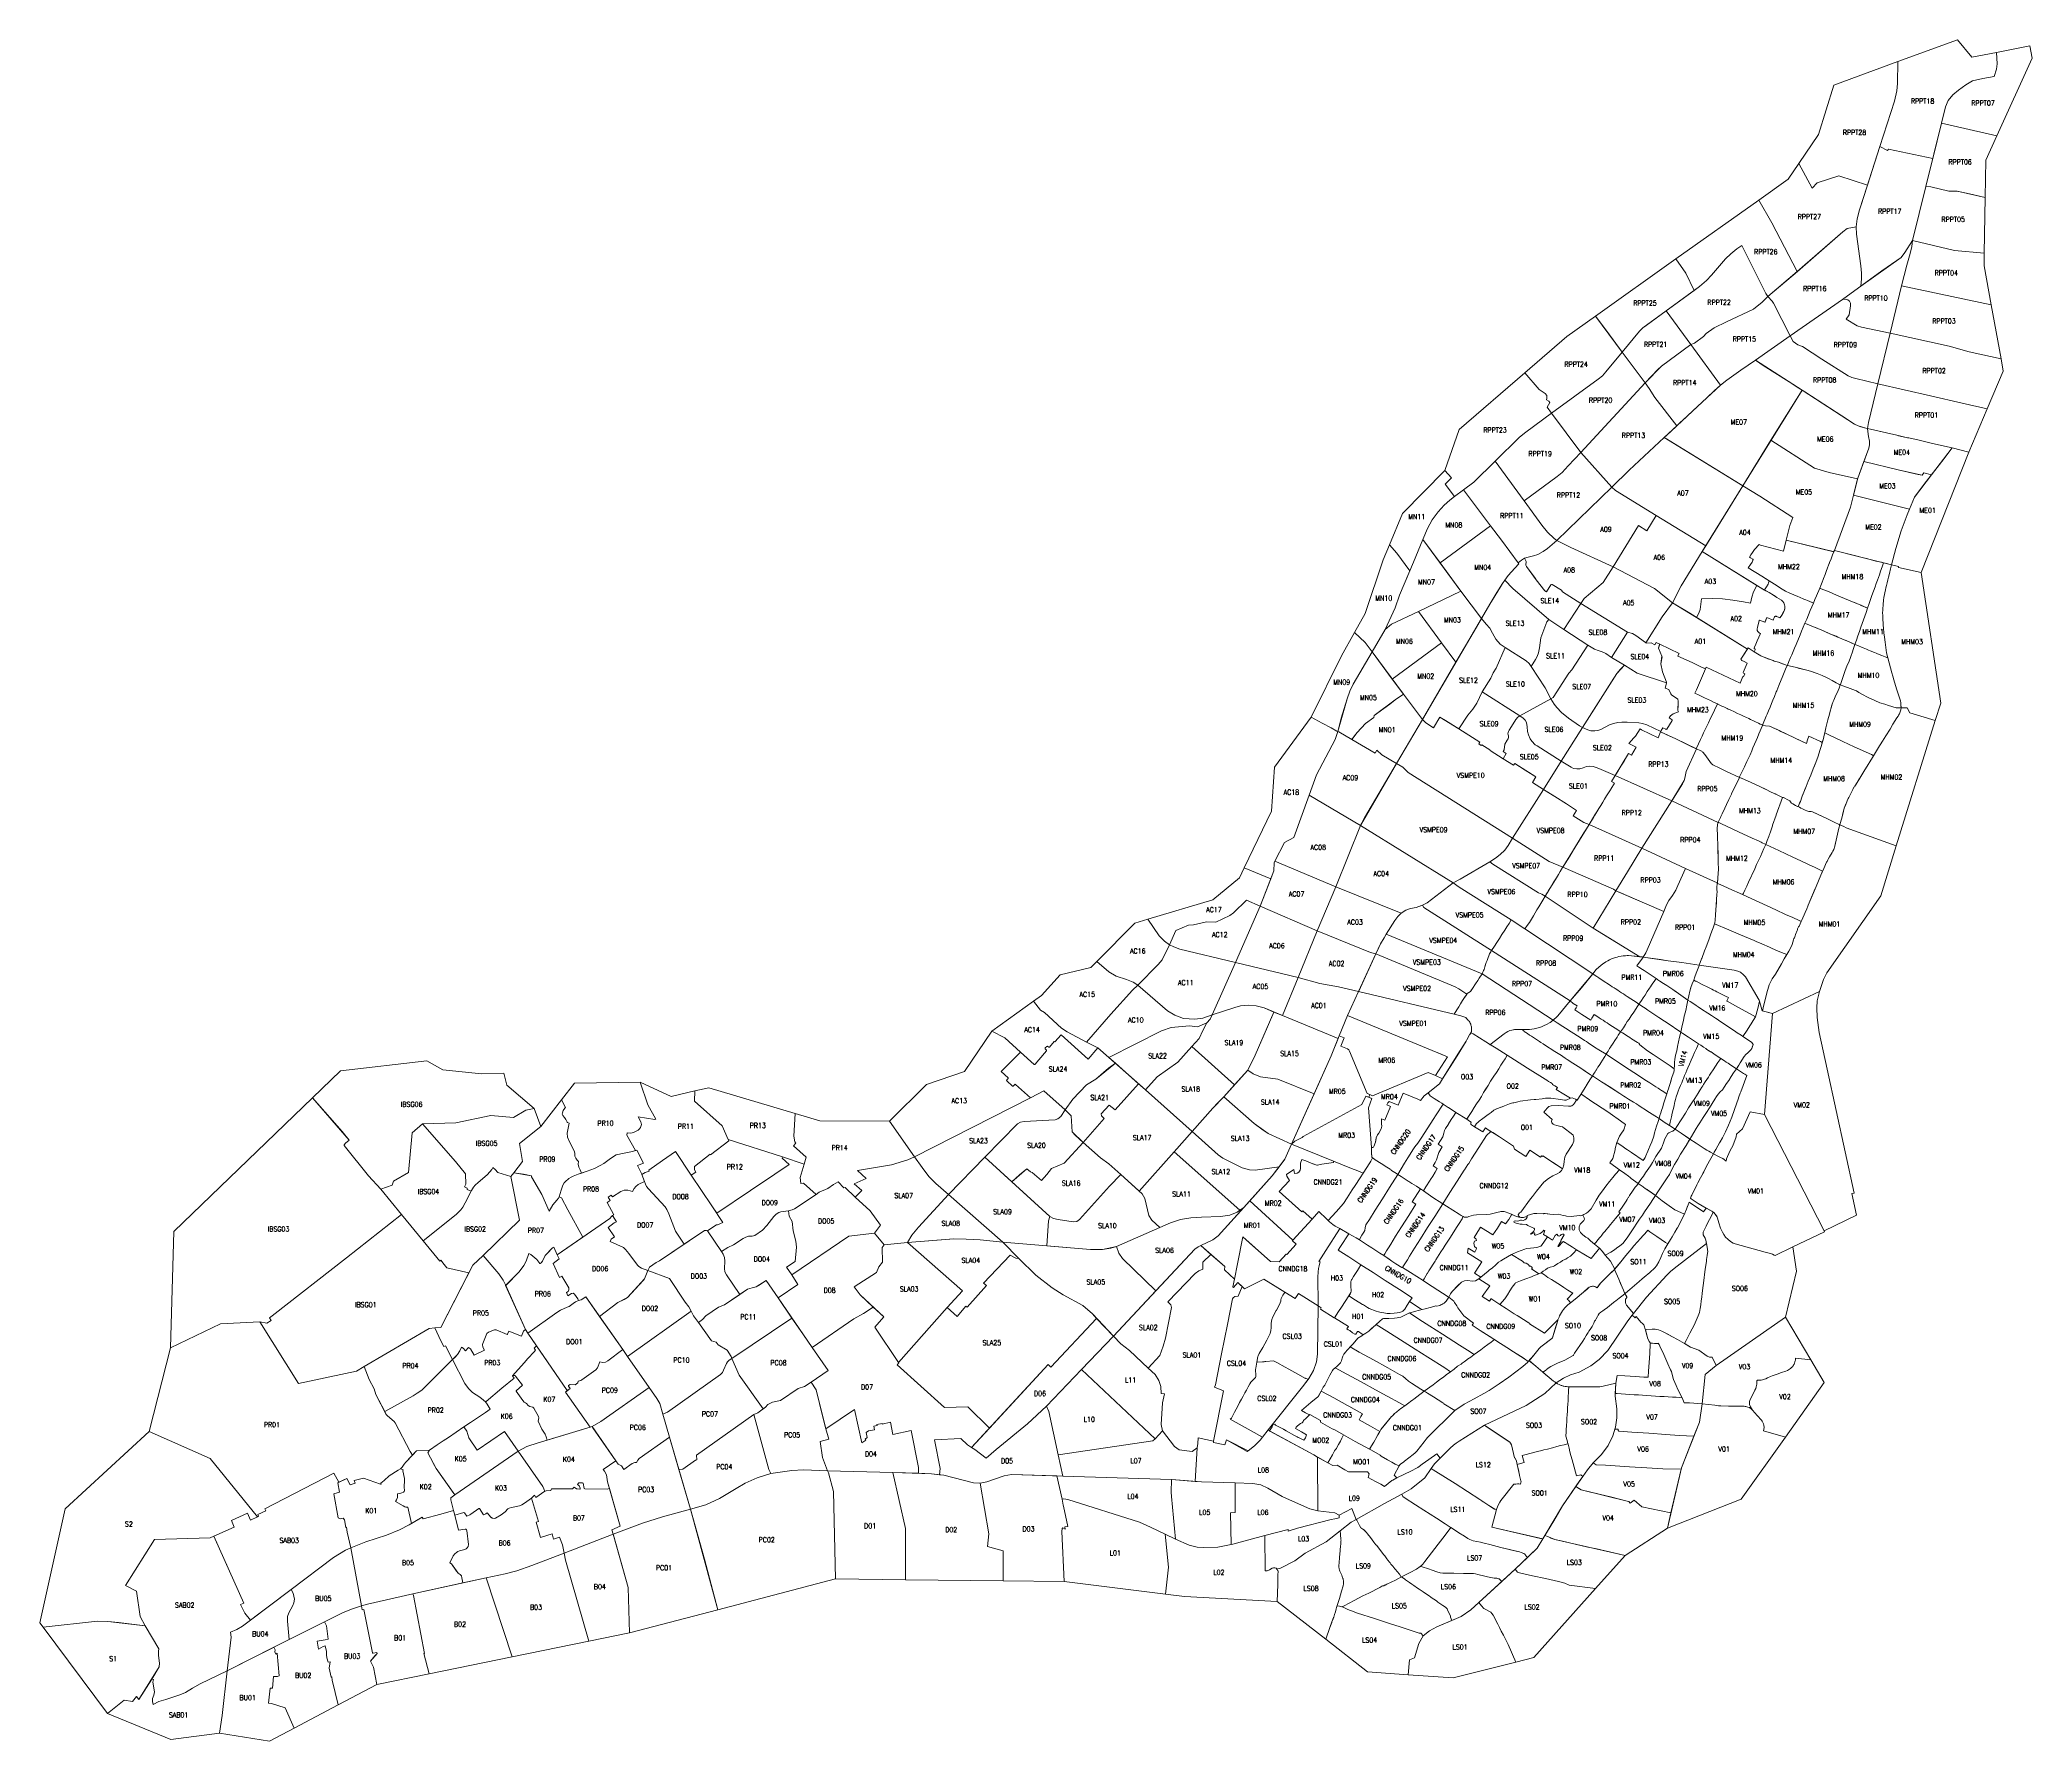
# Model space of a CAD drawing. Header units: metres. Extents: x 267238 to 306780, y 5029040 to 5062814.
import ezdxf
from ezdxf.enums import TextEntityAlignment as Align

# ---------------------------------------------------------------- set-up
doc = ezdxf.new("R2010")
doc.units = ezdxf.units.M
doc.header["$MEASUREMENT"] = 0
for name, color, linetype, lineweight in [('index Ahuntsic-Cartierville', 7, 'Continuous', 0), ('index Anjou', 7, 'Continuous', 0), ('index Baconsfield', 7, 'Continuous', 0), ('index Baie-d Urfé', 7, 'Continuous', 0), ('index Côte-des-Neiges Nootre-Dame-de-Grâce', 7, 'Continuous', 0), ('index Côte-Saint-Luc', 7, 'Continuous', 0), ('index Dollard-des-Ormeaux', 7, 'Continuous', 0), ('index Dorval', 7, 'Continuous', 0), ('index Hampstead', 7, 'Continuous', 0), ('index Kirkland', 7, 'Continuous', 0), ('index l Ile-Bizard-Sainte-Geniviève', 7, 'Continuous', 0), ('index Lachine', 7, 'Continuous', 0), ('index LaSalle', 7, 'Continuous', 0), ('index Mercier-Hochelaga-Maisonneuve', 7, 'Continuous', 0), ('index Mont-Royal', 7, 'Continuous', 0), ('index Montréal-Est', 7, 'Continuous', 0), ('index Montréal-Nord', 7, 'Continuous', 0), ('index Montréal-Ouest', 7, 'Continuous', 0), ('index Outremont', 7, 'Continuous', 0), ('index Pierrefonds-Roxboro', 7, 'Continuous', 0), ('index Plateau-Mont-Royal', 7, 'Continuous', 0), ('index Pointe-Claire', 7, 'Continuous', 0), ('index Rivière-des-Prairies- Pointes-aux-Trembles', 7, 'Continuous', 0), ('index Rosemont-La Petite-Patrie', 7, 'Continuous', 0), ('index Saint-Laurent', 7, 'Continuous', 0), ('index Saint-Léonard', 7, 'Continuous', 0), ('index Sainte-Anne-de-Bellevue', 7, 'Continuous', 0), ('index Senneville', 7, 'Continuous', 0), ('index Sud-Ouest', 7, 'Continuous', 0), ('index Verdun', 7, 'Continuous', 0), ('index Ville-Marie', 7, 'Continuous', 0), ('index Villeray-Saint-Michel-Parc-Extension', 7, 'Continuous', 0), ('index Westmount', 7, 'Continuous', 0), ('nom', 7, 'Continuous', 0)]:
    doc.layers.add(name, color=color, linetype=linetype, lineweight=lineweight)
doc.styles.add('Style-STANDARD', font='STANDARD.shx')

msp = doc.modelspace()

# ---------------------------------------------------------------- linework, layer by layer
at = {"layer": 'index Ahuntsic-Cartierville', "color": 30, "linetype": 'Continuous', "lineweight": 0, "elevation": 10, "flags": 128}
for points in [[(291742.740936, 5048377.450811), (292473.521682, 5049367.455975), (292688.923172, 5049245.893191), (292870.601, 5049158.68), (292982.986, 5049091.797), (292998.80105, 5049086.275352), (292945.614578, 5048927.457172), (292576.185014, 5048219.940972), (292432.362682, 5047822.245318), (292126.125017, 5046976.143471), (291943.840692, 5046881.321712), (291748.16715, 5046507.961037), (291736.709278, 5046476.006451), (291731.848363, 5046315.53886), (291670.727077, 5046159.163896), (291143.903547, 5046375.433649), (291683.194724, 5047498.829964), (291742.740936, 5048377.450811)], [(292432.362682, 5047822.245318), (292576.185014, 5048219.940972), (292945.614578, 5048927.457172), (292998.80105, 5049086.275352), (293018.553, 5049078.955), (293280.558726, 5048924.185779), (293739.339, 5048653.18), (293775.818, 5048710.1055), (293872.764, 5048622.643), (294167.282, 5048450.632), (293449.636426, 5047215.286037), (292432.362682, 5047822.245318)], [(293449.636426, 5047215.286037), (292959.38464, 5045999.81909), (291748.16715, 5046507.961037), (291943.840692, 5046881.321712), (292126.125017, 5046976.143471), (292432.362682, 5047822.245318), (293449.636426, 5047215.286037)], [(294259.301234, 5045480.137166), (292959.38464, 5045999.81909), (293449.636426, 5047215.286037), (295288.391728, 5046080.501305), (294771.780592, 5045684.368646), (294679.889127, 5045636.704174), (294556.511485, 5045592.67288), (294441.238351, 5045567.664943), (294346.79771, 5045534.321028), (294259.301234, 5045480.137166)], [(292959.38464, 5045999.81909), (292591.170304, 5045125.930647), (291457.206647, 5045612.885314), (291731.848363, 5046315.53886), (291736.709278, 5046476.006451), (291748.16715, 5046507.961037), (292959.38464, 5045999.81909)], [(291050.516214, 5046180.898692), (291143.903547, 5046375.433649), (291670.727077, 5046159.163896), (291457.206647, 5045612.885314), (291187.103484, 5045732.177674), (290929.177365, 5045481.304408), (290857.751671, 5045427.319021), (290581.413595, 5045295.134215), (290395.865513, 5045302.27934), (290137.145775, 5045245.912245), (290033.181709, 5045237.179315), (289787.159872, 5045134.765861), (289659.072628, 5044848.911255), (289556.723788, 5044924.070187), (289453.95015, 5045025.491262), (289231.625043, 5045357.916408), (290518.321939, 5045741.588268), (291050.516214, 5046180.898692)], [(293753.883085, 5044670.687451), (293649.599894, 5044693.84908), (292591.170304, 5045125.930647), (292959.38464, 5045999.81909), (294259.301234, 5045480.137166), (294222.111556, 5045441.308511), (294188.470754, 5045412.060006), (294131.528603, 5045334.257537), (293961.448939, 5045058.67231), (293916.557103, 5044985.932709), (293845.131409, 5044865.656444), (293777.673808, 5044722.75395), (293753.883085, 5044670.687451)], [(291457.206647, 5045612.885314), (290968.684658, 5044495.69049), (289862.375097, 5044760.901465), (289743.105524, 5044805.360019), (289659.072628, 5044848.911255), (289787.159872, 5045134.765861), (290033.181709, 5045237.179315), (290137.145775, 5045245.912245), (290395.865513, 5045302.27934), (290581.413595, 5045295.134215), (290857.751671, 5045427.319021), (290929.177365, 5045481.304408), (291187.103484, 5045732.177674), (291457.206647, 5045612.885314)], [(292591.170304, 5045125.930647), (292212.366118, 5044202.026331), (290968.684658, 5044495.69049), (291457.206647, 5045612.885314), (292591.170304, 5045125.930647)], [(288970.12041, 5045279.940026), (289231.625043, 5045357.916408), (289453.95015, 5045025.491262), (289556.723788, 5044924.070187), (289659.072628, 5044848.911255), (289515.491393, 5044552.962743), (289435.335891, 5044455.312705), (289027.415814, 5044047.246696), (288938.580284, 5044107.860639), (288806.641154, 5044160.655171), (288599.705044, 5044223.175012), (288453.877585, 5044310.702789), (288216.868768, 5044519.97856), (288970.12041, 5045279.940026)], [(290505.280885, 5043455.48754), (290317.879708, 5043392.673886), (290159.899961, 5043370.791941), (289938.728314, 5043385.379904), (289763.735362, 5043451.025737), (289617.907903, 5043536.122187), (289027.415814, 5044047.246696), (289435.335891, 5044455.312705), (289515.491393, 5044552.962743), (289659.072628, 5044848.911255), (289743.105524, 5044805.360019), (289862.375097, 5044760.901465), (290968.684658, 5044495.69049), (290505.280885, 5043455.48754)], [(293753.883085, 5044670.687451), (293413.601171, 5043925.973311), (293411.215675, 5043920.779618), (293014.417145, 5044012.382814), (292642.557123, 5044082.891301), (292212.366118, 5044202.026331), (292591.170304, 5045125.930647), (293649.599894, 5044693.84908), (293753.883085, 5044670.687451)], [(288099.25705, 5044401.319178), (288216.868768, 5044519.97856), (288453.877585, 5044310.702789), (288599.705044, 5044223.175012), (288806.641154, 5044160.655171), (288938.580284, 5044107.860639), (289027.415814, 5044047.246696), (288926.193807, 5043950.548279), (288492.322394, 5043470.658881), (288010.686996, 5042918.193836), (287629.148899, 5043119.69982), (287514.867788, 5043196.708386), (287177.591124, 5043507.521309), (287099.136234, 5043554.248156), (286957.488882, 5043728.216906), (287116.744541, 5043842.873724), (287488.90837, 5044252.400391), (288099.25705, 5044401.319178)], [(290505.280885, 5043455.48754), (290968.684658, 5044495.69049), (292212.366118, 5044202.026331), (291900.546245, 5043444.131757), (291535.794932, 5043594.42052), (291378.856809, 5043637.489743), (291224.696352, 5043648.604382), (291069.147062, 5043634.711084), (290958.040426, 5043606.924488), (290505.280885, 5043455.48754)], [(288492.322394, 5043470.658881), (288926.193807, 5043950.548279), (289027.415814, 5044047.246696), (289617.907903, 5043536.122187), (289763.735362, 5043451.025737), (289938.728314, 5043385.379904), (290159.899961, 5043370.791941), (290317.879708, 5043392.673886), (290505.280885, 5043455.48754), (290466.393562, 5043373.517082), (290399.729581, 5043302.661262), (290213.625966, 5043220.690804), (290053.910176, 5043241.530751), (289688.647111, 5043206.797506), (289498.376997, 5043140.109676), (288457.555825, 5042608.492552), (288234.0308, 5042803.411916), (288010.686996, 5042918.193836), (288492.322394, 5043470.658881)], [(293028.464805, 5043039.469235), (293007.609682, 5042987.98756), (291900.546245, 5043444.131757), (292212.366118, 5044202.026331), (292642.557123, 5044082.891301), (293014.417145, 5044012.382814), (293411.215675, 5043920.779618), (293193.173542, 5043446.059104), (293028.464805, 5043039.469235)], [(287505.579, 5043063.655), (287379.735631, 5042921.473638), (287370.278, 5042930.578), (287275.938, 5042819.395), (287269.473, 5042815.382), (287261.893, 5042817.611), (287244.282, 5042832.102), (287238.263, 5042835.445), (287227.34, 5042832.102), (287190.335, 5042802.23), (287188.328, 5042793.313), (287192.341, 5042782.835), (287218.646, 5042758.09), (287219.538, 5042752.517), (287214.856, 5042745.607), (287177.574, 5042696.987), (286990.662, 5042476.9), (286982.899, 5042471.688), (286969.606, 5042474.666), (286703.104, 5042715.388), (286390.825584, 5043000.752633), (286134.232032, 5043135.509483), (286957.488882, 5043728.216906), (287099.136234, 5043554.248156), (287177.591124, 5043507.521309), (287514.867788, 5043196.708386), (287629.148899, 5043119.69982), (288010.686996, 5042918.193836), (288234.0308, 5042803.411916), (288045.641, 5042577.395), (287505.579, 5043063.655)], [(286318.744, 5042332.527), (286455.128, 5042209.74), (286458.025, 5042201.573), (286456.445, 5042193.933), (286433.27, 5042166.796), (286426.686, 5042155.468), (286428.793, 5042145.983), (286542.055, 5042043.939), (286548.813, 5042040.987), (286558.659, 5042045.294), (286588.623, 5042078.544), (286596.111, 5042080.583), (286604.204, 5042077.37), (286899.795238, 5041813.637937), (284597.811713, 5040640.511956), (284101.99835, 5041350.459483), (284839.101907, 5042078.18609), (285590.872842, 5042331.348029), (286134.232032, 5043135.509483), (286390.825584, 5043000.752633), (286703.104, 5042715.388), (286318.744, 5042332.527)]]:
    msp.add_lwpolyline(points, close=True, dxfattribs=at)
at = {"layer": 'index Anjou', "color": 1, "linetype": 'Continuous', "lineweight": 0, "elevation": 10, "flags": 128}
for points in [[(299478.473, 5054920.389), (301036.698438, 5053962.542546), (300300.420238, 5052769.676124), (299320.582208, 5053370.753102), (298512.189589, 5053867.225633), (298438.865949, 5053936.912309), (298782.021824, 5054270.939193), (299478.473, 5054920.389)], [(298512.189589, 5053867.225633), (299320.582208, 5053370.753102), (299132.438, 5053070), (298967.563, 5053169.5), (298461.347814, 5052350.905818), (297624.525133, 5052735.465018), (297346.188008, 5052876.340602), (298438.865949, 5053936.912309), (298512.189589, 5053867.225633)], [(301036.698438, 5053962.542546), (301373.562, 5053753.542), (302031.765, 5053333.749), (301972.157, 5053173.826), (301899.824, 5052882.454), (301847.194, 5052665.293), (301390.09, 5052779.692), (301363.79, 5052795.692), (301268.689, 5052697.091), (301228.75, 5052637.5), (301199.406, 5052589), (301170.719, 5052541), (301187.375, 5052531), (301239.811, 5052503.334), (301241.375, 5052499.76), (301242.045, 5052496.185), (301239.588, 5052486.133), (301220.75, 5052448), (301190.719, 5052398), (301146.688, 5052331.5), (301412.215, 5052168.298), (301560.119, 5052073.894), (301549.852, 5052033.118), (301538.308, 5052006.424), (301506.952, 5051955.691), (301468.332, 5051895.516), (301465.239401, 5051890.740013), (300231.917038, 5052658.692033), (301036.698438, 5053962.542546)], [(298461.347814, 5052350.905818), (298967.563, 5053169.5), (299132.438, 5053070), (299320.582208, 5053370.753102), (300300.420238, 5052769.676124), (300231.917038, 5052658.692033), (299815.823015, 5051976.808147), (299642.96209, 5051638.455212), (299285.221594, 5051923.437909), (298461.347814, 5052350.905818)], [(297346.188008, 5052876.340602), (297624.525133, 5052735.465018), (298461.347814, 5052350.905818), (298263.877084, 5052040.829664), (297886.526, 5051725.933), (297822.25, 5051627), (297459, 5051856), (297440.375, 5051886), (297251.531, 5052000), (297238.313, 5052000), (297226.281, 5051995), (297139.844, 5051856.5), (297110.125, 5051874.5), (296938.039, 5052096.209), (296745.698, 5052355.996), (296733.271, 5052383.662), (296738.946, 5052458.697), (296703.286897, 5052521.252187), (296780.057618, 5052547.16009), (296885.501742, 5052568.441581), (296966.897205, 5052598.050612), (297073.266277, 5052658.193957), (297158.361534, 5052719.262584), (297346.188008, 5052876.340602)], [(299642.96209, 5051638.455212), (299437.051452, 5051359.375107), (299114.843821, 5050844.42641), (299103.063, 5050848.5), (298917.209, 5050992.063), (298850.931, 5051028.235), (298750.094, 5051052), (297822.25, 5051627), (297886.526, 5051725.933), (298263.877084, 5052040.829664), (298461.347814, 5052350.905818), (299285.221594, 5051923.437909), (299642.96209, 5051638.455212)], [(299642.96209, 5051638.455212), (299815.823015, 5051976.808147), (300231.917038, 5052658.692033), (301317.552255, 5051982.700271), (301253.051847, 5051859.108367), (301214.205146, 5051752.704017), (301189.232267, 5051629.645073), (301050.304111, 5051660.428692), (300839.422021, 5051692.812624), (300637.789145, 5051715.01875), (300442.432522, 5051722.156433), (300214.637582, 5051719.512846), (300189.40044, 5051507.893761), (300165.088219, 5051432.815909), (300120.759842, 5051348.858482), (299642.96209, 5051638.455212)], [(301189.232267, 5051629.645073), (301214.205146, 5051752.704017), (301253.051847, 5051859.108367), (301317.552255, 5051982.700271), (301465.239401, 5051890.740013), (301468.332, 5051895.516), (301559.098, 5051842.119), (301649.604, 5051786.445), (301715.615, 5051746.34), (301803.839, 5051690.848), (301831.675, 5051665.497), (301849.059, 5051640.706), (301866.825, 5051599.69), (301872.429, 5051574.46), (301872.02, 5051534.453), (301866.336, 5051500.107), (301852.173, 5051468.046), (301832.649, 5051434.387), (301811.088, 5051392.289), (301799.197, 5051374.59), (301769.538, 5051338.982), (301696.546, 5051370.02), (301685.636, 5051369.824), (301671.535, 5051363.698), (301666.21, 5051356.857), (301662.054, 5051349.012), (301637.051, 5051294.484), (301517.626, 5051348.244), (301476.791, 5051250.98), (301372.134, 5051295.691), (301364.779, 5051295.207), (301360.222, 5051289.006), (301347.032, 5051226.157), (301331.982, 5051153.724), (301321.765, 5051115.081), (301321.033, 5051098.085), (301324.429, 5051088.107), (301335.785, 5051068.139), (301345.772, 5051055.888), (301355.757, 5051046.356), (301368.543, 5051036.619), (301388.112, 5051026.395), (301324.097, 5050882.94), (301296.602, 5050818.905), (301270.633, 5050759.79), (301260.725, 5050737.788), (301260.46, 5050733.651), (301264, 5050729.091), (301280.892, 5050718.71), (301283.175, 5050713.838), (301281.073, 5050706.077), (301264.517, 5050667.838), (301143.028, 5050741.779), (301129.351498, 5050718.352132), (300120.759842, 5051348.858482), (300165.088219, 5051432.815909), (300189.40044, 5051507.893761), (300214.637582, 5051719.512846), (300442.432522, 5051722.156433), (300637.789145, 5051715.01875), (300839.422021, 5051692.812624), (301050.304111, 5051660.428692), (301189.232267, 5051629.645073)], [(301129.351498, 5050718.352132), (301113.558, 5050691.299), (300995.563, 5050521), (301019.813, 5050491), (301067.25, 5050470), (301126.792, 5050439.602), (301042.433, 5050255.346), (301052.856, 5050243.673), (301064.601, 5050234.526), (301078.549, 5050227.344), (301049.92, 5050169.015), (301037.965, 5050172.016), (300981.992, 5050045.087), (300311.945751, 5050363.482482), (300294.579, 5050327.383), (300204.178, 5050369.656), (300033.579, 5050450.58), (299748.339, 5050581.737), (299770.584, 5050622.162), (299775.901, 5050630.554), (299387.580208, 5050817.854679), (299320.143, 5050850.382), (299288.636, 5050801.392), (299221.575, 5050842.306), (299134.875, 5050837.5), (299114.843821, 5050844.42641), (299437.051452, 5051359.375107), (299642.96209, 5051638.455212), (299985.529871, 5051433.395525), (301129.351498, 5050718.352132)]]:
    msp.add_lwpolyline(points, close=True, dxfattribs=at)
at = {"layer": 'index Baconsfield', "color": 30, "linetype": 'Continuous', "lineweight": 0, "elevation": 10, "flags": 128}
for points in [[(277608.55441, 5032940.079692), (277552.12785, 5033086.286927), (277435.849, 5033051.682), (277406.347, 5033152.417), (277173.406, 5033084), (277089.193, 5033386.216), (277133.271, 5033401.67), (276997.263, 5033865.921), (277054.101852, 5033924.092328), (277082.89602, 5033878.88496), (277259.462, 5034003.95), (277285.346684, 5034011.497749), (277379.963586, 5034014.141641), (277396.198729, 5034051.005051), (277804.406, 5034046.5), (277813.234, 5034049.308), (277840.074, 5034083.192), (277888, 5034049), (277903.037, 5034046.006), (277953.624, 5034045.365), (277959.274, 5034051.273), (277959.017, 5034062.063), (277950.799, 5034097.257), (277945.15, 5034106.762), (277909.113, 5034136.056), (277933.209, 5034169.316), (277937.715, 5034171.311), (278010.337, 5034168.458), (278021.047, 5034160.491), (278043.567, 5034054.716), (278052.344, 5034047.5), (278495.188, 5034043), (278541.463716, 5034056.721237), (278757.736489, 5033306.291182), (278589.344219, 5033236.812493), (278619.297724, 5033146.827227), (277644.79804, 5032772.426085), (277608.55441, 5032940.079692)], [(276997.263, 5033865.921), (277133.271, 5033401.67), (277089.193, 5033386.216), (277173.406, 5033084), (277406.347, 5033152.417), (277435.849, 5033051.682), (277552.12785, 5033086.286927), (277608.55441, 5032940.079692), (277644.79804, 5032772.426085), (277001.720259, 5032525.817047), (276705.712074, 5032424.0272), (276474.455679, 5032364.804017), (276094.085161, 5032281.608168), (275635.30395, 5032181.642075), (275615.906, 5032285), (275605.313, 5032322.5), (275581.391, 5032346.109), (275543.125, 5032372), (275409.031, 5032557.5), (275373.479, 5032583.114), (275440.594, 5032716), (275472.969, 5032760.5), (275504.563, 5032787.5), (275535.313, 5032806.5), (275570.406, 5032820), (275671.048, 5032842.303), (275699, 5032856.5), (275722, 5032874.5), (275741.545, 5032901.836), (275746.063, 5032944.5), (275714.531, 5033223.5), (275705.844, 5033238), (275693.25, 5033246.5), (275678.25, 5033248), (275545.781, 5033227), (275472.94, 5033525.202), (275649.875, 5033577.5), (275668.031, 5033574.5), (275709.813, 5033509.5), (275771.884, 5033530.484), (275789.34, 5033548.827), (275948.203, 5033660.074), (275966.906, 5033659.5), (276045.125, 5033534), (276086.952, 5033550.448), (276119.523, 5033571.608), (276190.563, 5033484.5), (276213.077, 5033469.07), (276219.547565, 5033466.95782), (276261.75, 5033463), (276281.656, 5033465), (276392.938, 5033531), (276471.281, 5033595), (276527.563, 5033651), (276554.25, 5033666.5), (276601.223, 5033679.358), (276760.084, 5033710.926), (276805.361, 5033729.178), (276857.031, 5033765), (276997.263, 5033865.921)], [(275635.30395, 5032181.642075), (275615.906, 5032285), (275605.313, 5032322.5), (275581.391, 5032346.109), (275543.125, 5032372), (275509.938, 5032412), (275409.031, 5032557.5), (275373.479, 5032583.114), (275440.594, 5032716), (275472.969, 5032760.5), (275504.563, 5032787.5), (275535.313, 5032806.5), (275570.406, 5032820), (275671.048, 5032842.303), (275699, 5032856.5), (275722, 5032874.5), (275741.545, 5032901.836), (275746.063, 5032944.5), (275714.531, 5033223.5), (275705.844, 5033238), (275693.25, 5033246.5), (275678.25, 5033248), (275545.781, 5033227), (275472.94, 5033525.202), (275449.781, 5033618.5), (275196.594, 5033543.5), (274845.938, 5033452.5), (274828.133516, 5033484.776602), (274569.611993, 5033335.793281), (274379.565488, 5033237.010861), (274120.558326, 5033131.750906), (273706.146867, 5032997.34204), (273410.42, 5032880.962), (273621.025025, 5031725.240487), (273739.532666, 5031759.308753), (274642.639718, 5031965.345589), (275635.30395, 5032181.642075)], [(277644.79804, 5032772.426085), (278619.297724, 5033146.827227), (278913.994399, 5032091.464128), (278943.686878, 5031188.806411), (278136.00775, 5031023.684635), (277669.773731, 5032635.472473), (277644.79804, 5032772.426085)], [(276094.085161, 5032281.608168), (276474.455679, 5032364.804017), (276705.712074, 5032424.0272), (277001.720259, 5032525.817047), (277644.79804, 5032772.426085), (277669.773731, 5032635.472473), (278136.00775, 5031023.684635), (276613.00242, 5030712.321699), (276094.085161, 5032281.608168)], [(274642.639718, 5031965.345589), (276094.085161, 5032281.608168), (276613.00242, 5030712.321699), (274964.105322, 5030375.221473), (274858.003099, 5030777.755145), (274871.625, 5030782.476), (274652.154, 5031929.645), (274642.639718, 5031965.345589)], [(273621.025025, 5031725.240487), (273739.532666, 5031759.308753), (274642.639718, 5031965.345589), (274652.154, 5031929.645), (274871.625, 5030782.476), (274858.003099, 5030777.755145), (274964.105322, 5030375.221473), (273928.683244, 5030163.539969), (273858.596038, 5030507.254208), (273803.362626, 5030629.788685), (273886.625, 5030732), (273930.75, 5030777.5), (273926.031, 5030799), (273854.928, 5030784.457), (273841.792, 5030787.432), (273838.297, 5030792.077), (273670.969, 5031655), (273635.465324, 5031645.997532), (273621.025025, 5031725.240487)]]:
    msp.add_lwpolyline(points, close=True, dxfattribs=at)
at = {"layer": 'index Baie-d Urfé', "color": 4, "linetype": 'Continuous', "lineweight": 0, "elevation": 10, "flags": 128}
for points in [[(272227.709128, 5032050.286456), (273068.187161, 5032682.837672), (273184.063603, 5032760.508781), (273306.177919, 5032829.917007), (273410.42, 5032880.962), (273621.025025, 5031725.240487), (273422.950147, 5031657.508789), (273244.404215, 5031585.324235), (272186.6165, 5031060.494), (272156.585, 5031418.801), (272153.656, 5031512.09), (272177.156, 5031589.5), (272256.923, 5031734.769), (272276.364, 5031784.942), (272291.594, 5031861.5), (272265.906, 5031976.5), (272227.709128, 5032050.286456)], [(272227.709128, 5032050.286456), (272265.906, 5031976.5), (272291.594, 5031861.5), (272276.364, 5031784.942), (272256.923, 5031734.769), (272177.156, 5031589.5), (272153.656, 5031512.09), (272156.585, 5031418.801), (272186.6165, 5031060.494), (270956.130627, 5030434.488047), (271032.04988, 5031107.006536), (271020.419945, 5031204.839083), (271147.820595, 5031255.606242), (271258.410703, 5031320.783871), (272227.709128, 5032050.286456)], [(272104.922642, 5029700.510667), (271836.75, 5029786.5), (271779.522, 5029792.394), (271810.719, 5030095), (271856.5, 5030092.5), (271875.656, 5030323.5), (271920.375, 5030321.5), (271953.375, 5030326), (271987.438, 5030335.5), (271951.375, 5030785), (271921.816, 5030769.592), (271901.095, 5030815.614), (271910.220351, 5030850.638018), (271882.242774, 5030905.644791), (272186.6165, 5031060.494), (272889.133018, 5031409.053455), (272902.875, 5031383), (272928.386, 5031329.129), (272960.219, 5031066.5), (272902.856, 5031049.197), (272740.75, 5031026.5), (272769.375, 5030869), (272858.125, 5030919.5), (272901.75, 5030932.5), (272926.875, 5030818), (272928.344, 5030752), (272935.814, 5030694.59), (272960.463, 5030605.444), (272999.314136, 5030614.530209), (272983.344, 5030488), (273021.193, 5030312.238), (273031.391975, 5030315.985747), (273042.266719, 5030248.296202), (273158.759755, 5029757.824037), (272285.008652, 5029297.395504), (272104.922642, 5029700.510667)], [(272889.133018, 5031409.053455), (272902.875, 5031383), (272928.386, 5031329.129), (272960.219, 5031066.5), (272902.856, 5031049.197), (272740.75, 5031026.5), (272769.375, 5030869), (272858.125, 5030919.5), (272901.75, 5030932.5), (272926.875, 5030818), (272928.344, 5030752), (272935.814, 5030694.59), (272960.463, 5030605.444), (272999.314136, 5030614.530209), (272983.344, 5030488), (273021.193, 5030312.238), (273031.391975, 5030315.985747), (273042.266719, 5030248.296202), (273158.759755, 5029757.824037), (273928.683244, 5030163.539969), (273858.596038, 5030507.254208), (273803.362626, 5030629.788685), (273930.75, 5030777.5), (273926.031, 5030799), (273854.928, 5030784.457), (273841.792, 5030787.432), (273838.297, 5030792.077), (273670.969, 5031655), (273635.465324, 5031645.997532), (273621.025025, 5031725.240487), (273422.950147, 5031657.508789), (273244.404215, 5031585.324235), (272889.133018, 5031409.053455)], [(270853.674, 5029550.286), (270956.130627, 5030434.488047), (271882.242774, 5030905.644791), (271910.220351, 5030850.638018), (271901.095, 5030815.614), (271921.816, 5030769.592), (271951.375, 5030785), (271987.438, 5030335.5), (271953.375, 5030326), (271920.375, 5030321.5), (271875.656, 5030323.5), (271856.5, 5030092.5), (271810.719, 5030095), (271779.522, 5029792.394), (271836.75, 5029786.5), (272104.922642, 5029700.510667), (272285.008652, 5029297.395504), (271796.380268, 5029039.909764), (270804.779642, 5029198.62324), (270853.674, 5029550.286)]]:
    msp.add_lwpolyline(points, close=True, dxfattribs=at)
at = {"layer": 'index Côte-des-Neiges Nootre-Dame-de-Grâce', "color": 6, "linetype": 'Continuous', "lineweight": 0, "elevation": 10, "flags": 128}
for points in [[(295088.021, 5041688.168), (294951.983, 5041471.636), (294890.266, 5041378.7), (294669.746, 5041030.279), (294590.554, 5040908.328), (294525.35, 5040839.554), (294498.96, 5040798.669), (294390.134, 5040622.21), (294324.856, 5040511.497), (294192.554, 5040290.188), (294170.987, 5040303.976), (294126.862, 5040332.22), (294107.857, 5040344.549), (294057.354, 5040376.9), (294050.65, 5040386.089), (294039.111, 5040394.22), (293974.344, 5040435.529), (293860.203, 5040508.178), (293744.122, 5040581.986), (293699.813, 5040610.367), (293690.269, 5040616.721), (293680.155, 5040623.558), (293677.345, 5040628.415), (293675.773, 5040634.6), (293674.601, 5040680.333), (293670.540949, 5040681.508364), (293669.621, 5040822.871), (293694.093, 5040824.915), (293706.105, 5040831.048), (293715.923, 5040845.746), (293748.979, 5040929.38), (293763.905, 5041016.851), (293790.182, 5041074.129), (293815.203, 5041112.336), (293860.053, 5041197.303), (293870.082, 5041250.784), (293868.852, 5041292.835), (293863.24, 5041393.091), (293933.42, 5041366.814), (294047.613, 5041641.51), (293973.870876, 5041671.129823), (293995.156, 5041713), (294021.313, 5041739), (294195.653, 5041665.612), (294293.972, 5041906.21), (294590.436, 5041783.257), (294638.81991, 5041760.941917), (294715.330997, 5041847.493901), (294790.931238, 5041910.357974), (294835.11, 5041849.896), (294914.035, 5041796.063), (295019.954, 5041731.229), (295062.232, 5041705.929), (295088.021, 5041688.168)], [(294974.587, 5040406.681), (294929.028, 5040332.87), (294882.06, 5040259.196), (294837.244, 5040188.036), (294832.004, 5040179.606), (294748.577, 5040044.73), (294698.457, 5039966.914), (294637.844, 5040004.896), (294568.648, 5040049.558), (294561.087, 5040054.686), (294469.793, 5040112.34), (294411.503, 5040149.638), (294398.748, 5040157.855), (294338.51, 5040196.671), (294260.037, 5040247.304), (294192.554, 5040290.188), (294324.856, 5040511.497), (294390.134, 5040622.21), (294498.96, 5040798.669), (294525.35, 5040839.554), (294590.554, 5040908.328), (294669.746, 5041030.279), (294890.266, 5041378.7), (294951.983, 5041471.636), (295088.021, 5041688.168), (295186.789, 5041621.905), (295196.519, 5041617.034), (295342.335, 5041521.858), (295295.812, 5041445.439), (295251.542, 5041377.807), (295199.063, 5041294.148), (295194.784, 5041287.602), (295137.621, 5041199.408), (295118.101, 5041161.787), (295105.591, 5041110.648), (295080.868, 5041033.937), (294989.376, 5040890.423), (295070.302, 5040836.563), (295005.533, 5040723.32), (294955.824, 5040580.619), (294934.91, 5040526.465), (294894.197, 5040459.151), (294974.587, 5040406.681)], [(294698.457, 5039966.914), (294748.577, 5040044.73), (294832.004, 5040179.606), (294837.244, 5040188.036), (294882.06, 5040259.196), (294929.028, 5040332.87), (294974.587, 5040406.681), (294894.197, 5040459.151), (294934.91, 5040526.465), (294955.824, 5040580.619), (295005.533, 5040723.32), (295070.302, 5040836.563), (294989.376, 5040890.423), (295080.868, 5041033.937), (295105.591, 5041110.648), (295118.101, 5041161.787), (295137.621, 5041199.408), (295194.784, 5041287.602), (295199.063, 5041294.148), (295251.542, 5041377.807), (295295.812, 5041445.439), (295342.335, 5041521.858), (295557.218, 5041384.224), (295612.162, 5041347.864), (295649.406, 5041325.5), (295638.844, 5041309.5), (295638.125, 5041288), (295651.58, 5041272.859), (295714.281, 5041235.5), (295876.625, 5041136), (295931.648, 5041213.73), (295952.251, 5041198.998), (295966.938, 5041188.5), (296033.696, 5041145.467), (295949.372, 5041064.864), (295797.546, 5040825.557), (295655.05, 5040603.055), (295596.872, 5040509.49), (295581.987, 5040487.15), (295514.706, 5040382.4), (295508.96, 5040373.601), (295369.144, 5040155.012), (295226.054, 5039934.684), (295137.561, 5039790.547), (295084.662, 5039709.046), (295010.962, 5039755.547), (294927.262, 5039809.047), (294838.795, 5039866.471), (294698.457, 5039966.914)], [(296033.696, 5041145.467), (296074.469, 5041120), (296206.878, 5041033.551), (296488.908, 5040849.897), (296503.174, 5040791.037), (296728.019, 5040643.229), (296809.602, 5040769.051), (297019.991, 5040633.564), (297040.606, 5040657.962), (297058.495, 5040646.333), (297065.97, 5040657.833), (297339.625, 5040479.948), (297449.721, 5040408.381), (297465.412, 5040412.616), (297436.828, 5040370.366), (297402.232, 5040331.654), (297354.436, 5040301.139), (297269.768, 5040264.249), (297180.439, 5040211.573), (297090.258, 5040134.189), (296945.526, 5039955.934), (296863.003, 5039850.753), (296826.77, 5039806.906), (296632.275, 5039542.173), (296603.065, 5039524.908), (296578.328, 5039486.345), (296583.331, 5039470.567), (296602.658, 5039449.548), (296631.254, 5039433.759), (296593.358, 5039440.548), (296512.779, 5039468.383), (296458.973089, 5039493.007343), (296453.096, 5039495.697), (296411.468, 5039514.749), (296301.723, 5039553.79), (296264.104, 5039554.072), (296237.401, 5039552.873), (296212.189, 5039546.971), (296181.38, 5039538.175), (296025.1, 5039501.956), (295957.534, 5039497.632), (295749.954, 5039490.322), (295691.371, 5039479.807), (295644.636, 5039466.512), (295602.337, 5039453.029), (295574.842, 5039444.592), (295537.049, 5039441.077), (295523.612, 5039440.795), (295509.415, 5039442.788), (295496.346, 5039447.41), (295484.34, 5039454.577), (295444.736, 5039476.687), (295407.309, 5039502.828), (295285.262, 5039581.046), (295157.362, 5039662.546), (295084.662, 5039709.046), (295137.561, 5039790.547), (295226.054, 5039934.684), (295369.144, 5040155.012), (295508.96, 5040373.601), (295514.706, 5040382.4), (295581.987, 5040487.15), (295596.872, 5040509.49), (295655.05, 5040603.055), (295797.546, 5040825.557), (295949.372, 5041064.864), (296033.696, 5041145.467)], [(292773.398, 5039407.644), (292621.486, 5039552.345), (292487.84841, 5039404.46805), (292305.875736, 5039568.583279), (292286.616, 5039547.575), (291833.964354, 5039951.540836), (292040.475, 5040169.008), (291984.718, 5040255.57), (291982.469, 5040288.5), (292124.509, 5040386.263), (292141.679, 5040310.643), (292192.438, 5040318.5), (292223.594, 5040336.5), (292252.745, 5040377.965), (292260.344, 5040406), (292261.188, 5040459), (292261.201, 5040514.216), (292285.938, 5040590), (292366.594, 5040558.5), (292435.813, 5040530), (292505.5, 5040503.5), (292581.523, 5040475.757), (292597.399, 5040474.69), (292681.375, 5040491), (292910.611, 5040529.987), (292916.531, 5040551), (293273.469, 5040409.5), (293397.824, 5040359.46), (293500.97, 5040316.387), (293441.499, 5040224.436), (293343.261, 5040072.545), (293286.687, 5039983.462), (293188.186, 5039829.027), (293112.763, 5039711.642), (292966.089, 5039549.522), (292888.496, 5039461.976), (292809.090807, 5039374.55384), (292773.398, 5039407.644)], [(293500.97, 5040316.387), (293634.955, 5040523.549), (293655.093, 5040554.059), (293683.155, 5040606.963), (293690.269, 5040616.721), (293699.813, 5040610.367), (293744.122, 5040581.986), (293860.203, 5040508.178), (293974.344, 5040435.529), (294039.111, 5040394.22), (294050.65, 5040386.089), (294057.354, 5040376.9), (294107.857, 5040344.549), (294126.862, 5040332.22), (294170.987, 5040303.976), (294192.554, 5040290.188), (294028.229, 5040028.804), (293885.674, 5039805.299), (293743.875, 5039581.446), (293629.622, 5039397.502), (293558.364, 5039286.54), (293543.201, 5039231.301), (293536.265, 5039176.539), (293516.265, 5039147.539), (293479.265, 5039087.038), (293445.949, 5039027.418), (293427.003, 5038989.511), (293362.319, 5039029.551), (293291.046, 5039071.645), (293220.267, 5039111.759), (293040.914, 5039215.371), (292948.813, 5039265.033), (292902.304, 5039295.104), (292867.843, 5039321.514), (292836.035, 5039351.938), (292813.331, 5039370.787), (292809.090807, 5039374.55384), (292888.496, 5039461.976), (292966.089, 5039549.522), (293112.763, 5039711.642), (293188.186, 5039829.027), (293286.687, 5039983.462), (293343.261, 5040072.545), (293441.499, 5040224.436), (293500.97, 5040316.387)], [(294192.554, 5040290.188), (294260.037, 5040247.304), (294338.51, 5040196.671), (294398.748, 5040157.855), (294411.503, 5040149.638), (294469.793, 5040112.34), (294561.087, 5040054.686), (294568.648, 5040049.558), (294637.844, 5040004.896), (294473.871, 5039745.084), (294546.463, 5039698.546), (294405.808, 5039472.687), (294265.095, 5039251.585), (294146.965, 5039065.04), (294049.531, 5038906.882), (294004.809, 5038832.876), (293967.966, 5038775.537), (293934.443, 5038715.992), (293912.475, 5038678.213), (293834.813, 5038728.384), (293752.583, 5038780.811), (293672.265, 5038833.238), (293589.766, 5038884.037), (293508.265, 5038936.037), (293427.003, 5038989.511), (293445.949, 5039027.418), (293479.265, 5039087.038), (293516.265, 5039147.539), (293536.265, 5039176.539), (293543.201, 5039231.301), (293558.364, 5039286.54), (293629.622, 5039397.502), (293743.875, 5039581.446), (293885.674, 5039805.299), (294028.229, 5040028.804), (294192.554, 5040290.188)], [(294637.844, 5040004.896), (294698.457, 5039966.914), (294838.795, 5039866.471), (294927.262, 5039809.047), (295010.962, 5039755.547), (295084.662, 5039709.046), (294925.763, 5039456.044), (294781.964, 5039233.792), (294642.27, 5039010.922), (294524.666, 5038826.039), (294424.419, 5038665.779), (294379.667, 5038593.537), (294341.596, 5038535.456), (294304.889, 5038478.063), (294283.138, 5038443.007), (294277.295, 5038441.57), (294272.596, 5038441.316), (294267.833, 5038442.427), (294151.067, 5038514.035), (294073.367, 5038568.536), (294043.467, 5038591.536), (293912.475, 5038678.213), (293934.443, 5038715.992), (293967.966, 5038775.537), (294004.809, 5038832.876), (294049.531, 5038906.882), (294146.965, 5039065.04), (294265.095, 5039251.585), (294405.808, 5039472.687), (294546.463, 5039698.546), (294473.871, 5039745.084), (294637.844, 5040004.896)], [(294424.419, 5038665.779), (294524.666, 5038826.039), (294642.27, 5039010.922), (294781.964, 5039233.792), (294925.763, 5039456.044), (295084.662, 5039709.046), (295157.362, 5039662.546), (295285.262, 5039581.046), (295407.309, 5039502.828), (295444.736, 5039476.687), (295484.34, 5039454.577), (295479.531, 5039447.188), (295465.245, 5039411.34), (295404.851, 5039315.628), (295354.363, 5039235.805), (295234.005, 5039045.636), (295131.514, 5038884.496), (295090.876, 5038820.61), (295045.809, 5038752.245), (294945.874, 5038592.565), (294929.248, 5038569.692), (294808.613, 5038376.774), (294781.943, 5038333.335), (294769.615, 5038323.107), (294743.641, 5038278.699), (294711.505, 5038217.903), (294691.365, 5038183.931), (294442.494, 5038341.368), (294283.138, 5038443.007), (294304.889, 5038478.063), (294341.596, 5038535.456), (294379.667, 5038593.537), (294424.419, 5038665.779)], [(293040.914, 5039215.371), (293034.127, 5039206.615), (292761.776, 5038779.935), (292621.985, 5038562.021), (292650.644, 5038552.576), (292630.013, 5038481.412), (292627.863, 5038472.374), (292623.851, 5038454.209), (292621.994, 5038445.095), (292618.575, 5038426.809), (292615.554, 5038408.453), (292610.715, 5038371.625), (292608.135, 5038343.9), (292606.456, 5038316.097), (292605.695644, 5038289.548284), (292606.927, 5037682.438), (292215.986, 5037926.654), (292150.445, 5037825.315), (292032.778, 5037898.672), (291756.03, 5038071.497), (291529.694, 5038212.829), (291147.842, 5038018.83), (291017.935, 5038143.25), (290930.414, 5038045.42), (290916.942, 5038058.13), (290946.841, 5038211.34), (291006.647, 5038518.138), (291111.055, 5039053.043), (291313.713, 5038871.321), (291416.629, 5038779.018), (291535.186, 5038672.705), (291661.729, 5038559.101), (291836.999, 5038552.787), (291922.716, 5038647.738), (291976.601536, 5038707.421965), (291985.791, 5038698.774), (292170.915, 5038909.34), (292095.605, 5038977.786), (292104.716, 5038988.39), (292487.84841, 5039404.46805), (292621.486, 5039552.345), (292773.398, 5039407.644), (292805.69, 5039377.575), (292813.331, 5039370.787), (292836.035, 5039351.938), (292867.843, 5039321.514), (292902.304, 5039295.104), (292948.813, 5039265.033), (293040.914, 5039215.371)], [(296449.577, 5039488.995), (296394.129, 5039395.039), (296328.685, 5039310.463), (296249.484, 5039353.675), (296165.855, 5039220.675), (296076.738, 5039093.916), (295830.613, 5039240.509), (295809.013, 5039212.036), (295704.276, 5039040.009), (295730.563, 5039021.5), (295743.281, 5039004), (295750.906, 5038979.5), (295711.531, 5038962.5), (295697.906, 5038924.5), (295709.232, 5038859.387), (295750.267, 5038827.85), (295748.063, 5038797.5), (295717.25, 5038747), (295589.735, 5038829.465), (295576.531, 5038732), (295858.625, 5038554), (295809.628, 5038479.808), (295713.93, 5038329.601), (295838.768, 5038249.903), (295800.472975, 5038219.80427), (295731.291, 5038179.431), (295672.248, 5038170.146), (295570.806, 5038183.946), (295512.077, 5038176.824), (295456.462, 5038150.115), (295266.371, 5037964.533), (295233.904, 5037920.5), (295230.244, 5037906.2), (295222.693, 5037891.556), (295199.926, 5037855.061), (295191.003, 5037861.239), (294872.636, 5038065.828), (294701.111, 5038177.639), (294691.365, 5038183.931), (294711.505, 5038217.903), (294743.641, 5038278.699), (294769.615, 5038323.107), (294781.943, 5038333.335), (294808.613, 5038376.774), (294929.248, 5038569.692), (294945.874, 5038592.565), (295045.809, 5038752.245), (295090.876, 5038820.61), (295131.514, 5038884.496), (295234.005, 5039045.636), (295354.363, 5039235.805), (295404.851, 5039315.628), (295465.245, 5039411.34), (295479.531, 5039447.188), (295484.34, 5039454.577), (295496.346, 5039447.41), (295509.415, 5039442.788), (295523.612, 5039440.795), (295537.049, 5039441.077), (295574.842, 5039444.592), (295602.337, 5039453.029), (295644.636, 5039466.512), (295691.371, 5039479.807), (295749.954, 5039490.322), (295957.534, 5039497.632), (296025.1, 5039501.956), (296181.38, 5039538.175), (296212.189, 5039546.971), (296237.401, 5039552.873), (296264.104, 5039554.072), (296301.723, 5039553.79), (296411.468, 5039514.749), (296458.973089, 5039493.007343), (296449.577, 5039488.995)], [(294637.13, 5037632.214), (294424.069, 5037768.686), (294472.097, 5037839.945), (294225.97, 5038002.923), (293940.343, 5038186.633), (293701.26, 5038340.537), (293458.701, 5038496.679), (293215.701, 5038652.805), (293009.016, 5038784.672), (293053.765, 5038859.535), (293105.765, 5038936.737), (293168.165, 5039034.037), (293220.267, 5039111.759), (293291.046, 5039071.645), (293362.319, 5039029.551), (293427.003, 5038989.511), (293508.265, 5038936.037), (293589.766, 5038884.037), (293672.265, 5038833.238), (293752.583, 5038780.811), (293834.813, 5038728.384), (293912.475, 5038678.213), (293994.56, 5038625.38), (294043.467, 5038591.536), (294073.367, 5038568.536), (294151.067, 5038514.035), (294267.833, 5038442.427), (294272.596, 5038441.316), (294277.295, 5038441.57), (294283.138, 5038443.007), (294442.494, 5038341.368), (294691.365, 5038183.931), (294701.111, 5038177.639), (294872.636, 5038065.828), (295191.003, 5037861.239), (295199.926, 5037855.061), (295147.733, 5037773.468), (295125.259, 5037747.689), (295111.455, 5037736.735), (295086.965, 5037720.589), (295066.724, 5037709.401), (295047.217, 5037700.015), (295021.824, 5037690.937), (294965.209, 5037678.451), (294946.853, 5037678.628), (294907.073, 5037670.531), (294829.675, 5037647.575), (294733.697, 5037619.249), (294676.065, 5037606.504), (294637.13, 5037632.214)], [(295800.472975, 5038219.80427), (296014.956, 5038081.905), (295861.226, 5037866.994), (296007.228954, 5037773.975298), (296035, 5037812), (296038.757, 5037825.21), (296218.134, 5037709.249), (296341.482, 5037628.513), (296499.656, 5037525), (296561.168, 5037490.747), (296687.841, 5037408.297), (296808.26, 5037332.218), (296802.564888, 5037325.207123), (297099.303, 5037136.143), (297311.79, 5037348.035), (297361.974, 5037395.427), (297368.971, 5037402.737), (297365.589, 5037390.672), (297322.817, 5037252.102), (297260.185, 5037047.354), (297246.684, 5037034.815), (297082.821, 5036909.956), (297028.226, 5036871.128), (296995.338, 5036837.564), (296890.446, 5036701.847), (296779.4, 5036574.429), (296706.899, 5036629.863), (296487.605, 5036769.811), (296453.384, 5036791.617), (296444.917, 5036796.548), (296355.035, 5036853.457), (296156.905, 5036982.87), (296111.129, 5037012.472), (296093.309, 5037020.968), (296058.621, 5037043.4), (295826.473, 5037193.561), (295663.252, 5037297.34), (295691.503671, 5037339.62789), (295501.777, 5037482.937), (295459.311, 5037538.59), (295399.788, 5037618.63), (295380.278, 5037644.636), (295363.625, 5037683.546), (295317.207, 5037749.766), (295299.442, 5037772.223), (295271.714, 5037803.436), (295199.926, 5037855.061), (295222.693, 5037891.556), (295230.244, 5037906.2), (295233.904, 5037920.5), (295266.371, 5037964.533), (295383.495, 5038082.897), (295456.462, 5038150.115), (295512.077, 5038176.824), (295570.806, 5038183.946), (295672.248, 5038170.146), (295731.291, 5038179.431), (295800.472975, 5038219.80427)], [(294425.41, 5037539.969), (294437.47, 5037544.082), (294522.354, 5037568.055), (294623.736, 5037594.13), (294676.065, 5037606.504), (294733.697, 5037619.249), (294829.675, 5037647.575), (294907.073, 5037670.531), (294946.853, 5037678.628), (294965.209, 5037678.451), (295021.824, 5037690.937), (295047.217, 5037700.015), (295066.724, 5037709.401), (295086.965, 5037720.589), (295111.455, 5037736.735), (295125.259, 5037747.689), (295147.733, 5037773.468), (295199.926, 5037855.061), (295271.714, 5037803.436), (295299.442, 5037772.223), (295317.207, 5037749.766), (295363.625, 5037683.546), (295380.278, 5037644.636), (295399.788, 5037618.63), (295459.311, 5037538.59), (295501.777, 5037482.937), (295691.503671, 5037339.62789), (295663.252, 5037297.34), (295826.473, 5037193.561), (296093.309, 5037020.968), (296111.129, 5037012.472), (296044.392, 5036962.386), (295976.082, 5036912.013), (295905.495, 5036861.135), (295838.783, 5036811.528), (295772.649, 5036764.005), (295705.932, 5036715.542), (295575.296, 5036799.022), (295411.792, 5036902.922), (295079.145, 5037116.181), (294826.977, 5037278.528), (294610.32, 5037420.295), (294425.41, 5037539.969)], [(294714.506, 5035985.473), (294646.449, 5036029.585), (294459.187, 5036147.221), (294400.491, 5036187.968), (294345.237, 5036236.913), (294291.038, 5036285.153), (294224.521, 5036321.422), (293990.381, 5036449.021), (293705.379, 5036607.521), (293421.23, 5036764.963), (293243.557, 5036865.085), (293296.155, 5036922.773), (293369.638, 5037004.825), (293399.842, 5037036.972), (293477.161, 5037087.026), (293491.238, 5037102.251), (293522.79, 5037121.381), (293556.028, 5037142.053), (293573.452, 5037153.568), (293612.674, 5037180.623), (293625.284, 5037190.23), (293684.384, 5037243.289), (293692.924, 5037250.034), (293761.462, 5037312.312), (293970.114, 5037179.512), (294317.632, 5036959.536), (294536.914, 5036820.705), (294785.126, 5036663.011), (295122.584, 5036447.848), (295238.482, 5036374.326), (295150.977, 5036309.927), (295094.473, 5036267.744), (295045.687, 5036230.522), (295017.528, 5036210.175), (294955.151, 5036166.931), (294890.317, 5036115.823), (294714.506, 5035985.473)], [(294536.914, 5036820.705), (294317.632, 5036959.536), (293970.114, 5037179.512), (293761.462, 5037312.312), (293824.3, 5037370.219), (293888.261, 5037424.441), (293905.067, 5037428.965), (294010.379, 5037432.447), (294122.338, 5037438.124), (294180.066, 5037442.042), (294212.676, 5037447.319), (294252.512, 5037458.635), (294331.823, 5037493.947), (294425.41, 5037539.969), (294610.32, 5037420.295), (294826.977, 5037278.528), (295079.145, 5037116.181), (295411.792, 5036902.922), (295575.296, 5036799.022), (295705.932, 5036715.542), (295638.184, 5036666.026), (295574.667, 5036620.445), (295557.994, 5036608.354), (295510.342, 5036573.086), (295467.284, 5036543.026), (295446.564, 5036526.634), (295376.385, 5036481.025), (295308.02, 5036426.63), (295238.482, 5036374.326), (295122.584, 5036447.848), (294785.126, 5036663.011), (294536.914, 5036820.705)], [(294714.506, 5035985.473), (294890.317, 5036115.823), (294955.151, 5036166.931), (295017.528, 5036210.175), (295045.687, 5036230.522), (295094.473, 5036267.744), (295150.977, 5036309.927), (295238.482, 5036374.326), (295308.02, 5036426.63), (295376.385, 5036481.025), (295446.564, 5036526.634), (295467.284, 5036543.026), (295510.342, 5036573.086), (295557.994, 5036608.354), (295574.667, 5036620.445), (295638.184, 5036666.026), (295705.932, 5036715.542), (295772.649, 5036764.005), (295838.783, 5036811.528), (295905.495, 5036861.135), (295976.082, 5036912.013), (296044.392, 5036962.386), (296111.129, 5037012.472), (296156.905, 5036982.87), (296355.035, 5036853.457), (296444.917, 5036796.548), (296453.384, 5036791.617), (296657.272, 5036661.37), (296706.899, 5036629.863), (296779.4, 5036574.429), (296768.409, 5036561.817), (296673.91, 5036476.379), (296395.644, 5036263.477), (296204.296, 5036130.871), (296002.783, 5036002.746), (295900.077, 5035942.261), (295706.622, 5035835.538), (295510.049, 5035732.38), (295324.7, 5035605.02), (295102.22, 5035738.74), (295095.829, 5035747.57), (295086.771, 5035754.154), (295080.896, 5035758.019), (294899.798, 5035873.964), (294779.405, 5035950.181), (294739.648, 5035975.037), (294714.506, 5035985.473)], [(293977.491, 5035887.517), (293750.623, 5036012.28), (293464.383, 5036170.017), (293178.785, 5036325.658), (292948.639, 5036453.506), (292977.861, 5036477.598), (293021.343, 5036514.683), (293042.252, 5036534.823), (293054.878, 5036551.519), (293073.625, 5036592.096), (293087.249, 5036639.963), (293100.421, 5036680.343), (293120.955, 5036720.867), (293128.924, 5036733.883), (293144.716, 5036752.433), (293194.016, 5036808.273), (293210.281, 5036827.418), (293243.557, 5036865.085), (293421.23, 5036764.963), (293705.379, 5036607.521), (293990.381, 5036449.021), (294224.521, 5036321.422), (294291.038, 5036285.153), (294345.237, 5036236.913), (294400.491, 5036187.968), (294459.187, 5036147.221), (294646.449, 5036029.585), (294714.506, 5035985.473), (294569.868, 5035876.134), (294509.785, 5035831.359), (294485.742, 5035814.287), (294443.494, 5035781.519), (294406.162, 5035754.488), (294327.504, 5035695.921), (294220.796, 5035754.488), (293977.491, 5035887.517)], [(293833.592, 5035187.863), (293647.801, 5035290.811), (293420.098, 5035415.511), (293456.383, 5035481.758), (293489.079, 5035540.11), (293215.801, 5035689.762), (293191.792, 5035703.083), (292918.712, 5035853.49), (292680.184, 5035984.011), (292670.538198, 5035989.334992), (292711.956, 5036065.417), (292740.963, 5036108.809), (292754.921, 5036132.804), (292775.733, 5036172.556), (292809.802, 5036237.909), (292842.232, 5036303.814), (292893.373, 5036398.701), (292910.014, 5036419.879), (292948.639, 5036453.506), (293178.785, 5036325.658), (293464.383, 5036170.017), (293750.623, 5036012.28), (293977.491, 5035887.517), (294220.796, 5035754.488), (294327.504, 5035695.921), (294292.748, 5035669.688), (294246.397, 5035634.516), (294226.894, 5035620.882), (294163.479, 5035572.687), (294126.349, 5035544.879), (294075.587, 5035494.687), (294066.199, 5035483.014), (293854.503, 5035225.512), (293833.592, 5035187.863)], [(293420.098, 5035415.511), (293647.801, 5035290.811), (293833.592, 5035187.863), (293793.905, 5035118.011), (293753.006, 5035047.01), (293738.384, 5035019.932), (293712.144, 5034974.235), (293669.309, 5034901.009), (293628.207, 5034833.849), (293343.335, 5034991.296), (293112.836, 5035120.056), (292937.709, 5035219.127), (292887.339, 5035241.81), (292654.791, 5035369.398), (292653.258, 5035408.855), (292444.375, 5035524), (292439.031, 5035518.5), (292360.938, 5035559.5), (292278.632, 5035605.691), (292465.382, 5035759.984), (292602.934, 5035872.223), (292613.298, 5035883.666), (292618.512, 5035893.766), (292670.538198, 5035989.334992), (292680.184, 5035984.011), (292918.712, 5035853.49), (293191.792, 5035703.083), (293215.801, 5035689.762), (293489.079, 5035540.11), (293456.383, 5035481.758), (293420.098, 5035415.511)], [(294714.506, 5035985.473), (294739.648, 5035975.037), (294779.405, 5035950.181), (294899.798, 5035873.964), (295080.896, 5035758.019), (295095.829, 5035747.57), (295102.22, 5035738.74), (295324.7, 5035605.02), (294780.08, 5035069.294), (294749.872, 5035031.889), (294710.579, 5034982.107), (294567.537, 5034795.647), (294537.234, 5034761.218), (294497.908, 5034729.355), (294320.279, 5034598.509), (294316.276, 5034592.252), (294308.528, 5034584.514), (294260.848, 5034551.256), (294250.469, 5034543.756), (294230.906, 5034523.45), (294216.081, 5034503.718), (294139.893, 5034539.04), (294068.5, 5034578), (293984, 5034625.5), (293858.707, 5034697.751), (293849.756, 5034708.815), (293840.75, 5034715.5), (293668.57, 5034814.502), (293628.207, 5034833.849), (293646.571, 5034861.412), (293669.309, 5034901.009), (293712.144, 5034974.235), (293738.384, 5035019.932), (293753.006, 5035047.01), (293793.905, 5035118.011), (293833.592, 5035187.863), (293854.503, 5035225.512), (293928.238, 5035315.202), (294066.199, 5035483.014), (294075.587, 5035494.687), (294108.374, 5035526.742), (294126.349, 5035544.879), (294163.479, 5035572.687), (294226.894, 5035620.882), (294246.397, 5035634.516), (294292.748, 5035669.688), (294327.504, 5035695.921), (294406.162, 5035754.488), (294443.494, 5035781.519), (294485.742, 5035814.287), (294509.785, 5035831.359), (294569.868, 5035876.134), (294714.506, 5035985.473)]]:
    msp.add_lwpolyline(points, close=True, dxfattribs=at)
at = {"layer": 'index Côte-Saint-Luc', "color": 4, "linetype": 'Continuous', "lineweight": 0, "elevation": 10, "flags": 128}
for points in [[(291100.53639, 5038064.13752), (291147.842, 5038018.83), (291529.694, 5038212.829), (291948.904423, 5037951.130013), (291947, 5037947.5), (291911.188, 5037894.5), (291874.656, 5037825), (291868.906, 5037800), (291865.344, 5037775.5), (291857.469, 5037738.5), (291835.25, 5037697.5), (291780.027, 5037597.661), (291773.878, 5037586.474), (291707.781, 5037466), (291687.719, 5037410.5), (291676.25, 5037335), (291679.125, 5037245), (291672.688, 5037193.5), (291655.781, 5037134.5), (291631.844, 5037078), (291590.313, 5037001.5), (291509.375, 5036856), (291440.625, 5036735), (291416.281, 5036691), (291411.375, 5036675.5), (291393.472, 5036561.78), (291369.656, 5036443.5), (291368.469, 5036415), (291374.75, 5036301), (291374.156, 5036275.581), (291365.789, 5036261.873), (291271.656, 5036166), (291253, 5036134), (291222.906, 5036073), (291189.969, 5036011), (291156.313, 5035952), (291123.375, 5035891), (291089, 5035827.5), (291051.031, 5035760), (291015.219, 5035692), (290981.563, 5035630.5), (290948.625, 5035571), (290887.031, 5035455), (290860.531, 5035432), (291338.813, 5035170.5), (291490.813, 5035083.5), (291504.032321, 5035075.458591), (291457.564058, 5035015.747974), (291348.159149, 5034900.48761), (291223.00416, 5034801.088764), (290790.683008, 5035018.832167), (290758.933509, 5034922.518681), (290532.887488, 5034966.900977), (290534.448939, 5034995.014102), (290727.932612, 5035992.148347), (290553.097652, 5036066.628988), (290574.957963, 5036114.525424), (290694.148704, 5036726.246212), (290807.822319, 5037310.895101), (290907.657577, 5037819.7866), (290921.342737, 5037842.792223), (290958.817556, 5037868.302282), (291020.234619, 5037871.425962), (291100.53639, 5038064.13752)], [(291720.887, 5036590.779), (291572.791, 5036579.841), (291553.176, 5036577.915), (291536.547, 5036572.317), (291507.405, 5036569.024), (291393.472, 5036561.78), (291411.375, 5036675.5), (291416.281, 5036691), (291440.625, 5036735), (291509.375, 5036856), (291590.313, 5037001.5), (291631.844, 5037078), (291655.781, 5037134.5), (291672.688, 5037193.5), (291679.125, 5037245), (291676.25, 5037335), (291687.719, 5037410.5), (291707.781, 5037466), (291773.878, 5037586.474), (291780.027, 5037597.661), (291835.25, 5037697.5), (291857.469, 5037738.5), (291865.344, 5037775.5), (291868.906, 5037800), (291874.656, 5037825), (291911.188, 5037894.5), (291947, 5037947.5), (291948.904423, 5037951.130013), (292150.445, 5037825.315), (292215.986, 5037926.654), (292606.927, 5037682.438), (292593.060454, 5036724.887907), (292573.637119, 5036571.295541), (292518.141875, 5036400.123326), (292427.499643, 5036240.054173), (292410.104863, 5036217.191452), (292361.557166, 5036249.156397), (292356.111, 5036241.938), (292206.5, 5036327), (292083.863, 5036392.258), (292027.568, 5036423.932), (291954.635, 5036462.492), (291787.745, 5036553.908), (291720.887, 5036590.779)], [(292669.517337, 5037643.989022), (292667.375, 5037639.5), (292657.393, 5037614.783), (292928.487, 5037445.268), (292935.978, 5037440.472), (293209.781, 5037274), (293178.813, 5037222.5), (293207.75, 5037204), (293236.625, 5037189.5), (293292.923, 5037148.58), (293335.084, 5037120.938), (293346.596, 5037117.127), (293353.37, 5037118.587), (293358.181, 5037122.196), (293389.026, 5037169.171), (293394.072, 5037172.4), (293399.64, 5037173.429), (293403.578, 5037172.944), (293407.181, 5037171.727), (293485.323, 5037122.68), (293491.238, 5037102.251), (293477.161, 5037087.026), (293399.842, 5037036.972), (293369.638, 5037004.825), (293296.155, 5036922.773), (293243.557, 5036865.085), (293210.281, 5036827.418), (293194.016, 5036808.273), (293144.716, 5036752.433), (293128.924, 5036733.883), (293120.955, 5036720.867), (293100.421, 5036680.343), (293087.249, 5036639.963), (293073.625, 5036592.096), (293054.878, 5036551.519), (293042.252, 5036534.823), (293021.343, 5036514.683), (292977.861, 5036477.598), (292948.639, 5036453.506), (292910.014, 5036419.879), (292893.373, 5036398.701), (292842.232, 5036303.814), (292809.802, 5036237.909), (292775.733, 5036172.556), (292754.921, 5036132.804), (292740.963, 5036108.809), (292711.956, 5036065.417), (292670.538198, 5035989.334992), (292613.298, 5035883.666), (292602.934, 5035872.223), (292465.382, 5035759.984), (292278.632, 5035605.691), (292360.938, 5035559.5), (292439.031, 5035518.5), (292420.375, 5035500), (292376.75, 5035459), (292365.656, 5035447), (292320.206, 5035407.457), (292316.697, 5035396.651), (292314.358, 5035387.461), (292300.823, 5035366.63), (292290.909, 5035359.946), (292269.966, 5035350.812), (292255.922, 5035348.655), (292200.531, 5035300.5), (292174.625, 5035275.794), (292158.969, 5035244), (292278.031, 5035178), (292381, 5035120), (292356.094, 5035063.5), (292322.281, 5035015.5), (292233.031, 5035063), (292215.75, 5035068.5), (292190.5, 5035079), (292140.031, 5035105.5), (291973.156, 5035199.5), (291921.281, 5035230.5), (291867.656, 5035260), (291764.525, 5035315.775), (291750.808, 5035331.106), (291718.67, 5035320.953), (291705.454, 5035309.959), (291693.625, 5035278.5), (291641.889, 5035200.189), (291614.536319, 5035217.453611), (292300.785503, 5036073.508235), (292427.499643, 5036240.054173), (292518.141875, 5036400.123326), (292573.637119, 5036571.295541), (292593.060454, 5036724.887907), (292606.927, 5037682.438), (292669.517337, 5037643.989022)], [(291393.472, 5036561.78), (291507.405, 5036569.024), (291536.547, 5036572.317), (291553.176, 5036577.915), (291572.791, 5036579.841), (291720.887, 5036590.779), (291787.745, 5036553.908), (291954.635, 5036462.492), (292027.568, 5036423.932), (292083.863, 5036392.258), (292206.5, 5036327), (292356.111, 5036241.938), (292361.557166, 5036249.156397), (292410.104863, 5036217.191452), (292300.785503, 5036073.508235), (291614.536319, 5035217.453611), (291504.032321, 5035075.458591), (291338.813, 5035170.5), (290860.531, 5035432), (290887.031, 5035455), (290948.625, 5035571), (290981.563, 5035630.5), (291015.219, 5035692), (291051.031, 5035760), (291089, 5035827.5), (291123.375, 5035891), (291156.313, 5035952), (291189.969, 5036011), (291222.906, 5036073), (291253, 5036134), (291271.656, 5036166), (291365.789, 5036261.873), (291374.156, 5036275.581), (291374.75, 5036301), (291368.469, 5036415), (291369.656, 5036443.5), (291393.472, 5036561.78)]]:
    msp.add_lwpolyline(points, close=True, dxfattribs=at)
at = {"layer": 'index Dollard-des-Ormeaux', "color": 4, "linetype": 'Continuous', "lineweight": 0, "elevation": 10, "flags": 128}
for points in [[(280028.344, 5038907.5), (279855.691, 5039165.255), (279719.656, 5039509), (279681.344, 5039596), (279648.813, 5039650), (279315.125, 5040002), (279280.375, 5040052.5), (279257.594, 5040098), (279237.219, 5040153), (279188.703534, 5040287.261565), (279254.382, 5040329.724), (279329.406, 5040357), (279322.437, 5040376.603), (279593.887, 5040568.948), (279853.633, 5040744.634), (280164.004936, 5040274.160059), (280572.402533, 5039665.247077), (280795.954, 5039336.022), (280687.813, 5039291.5), (280667.281, 5039291), (280534.438, 5039201), (280491.531, 5039167.5), (280467.156, 5039177.5), (280447.063, 5039179.5), (280428.563, 5039175.5), (280428.563, 5039175.5), (280028.344, 5038907.5)], [(280491.531, 5039167.5), (280534.438, 5039201), (280667.281, 5039291), (280687.813, 5039291.5), (280795.954, 5039336.022), (280572.402533, 5039665.247077), (280671.74498, 5039518.945086), (281343.782268, 5039968.730788), (281824.183509, 5040296.271135), (282107.572, 5040490.706), (281968.070764, 5040615.782807), (281974.944776, 5040636.765055), (282407.620364, 5040494.275751), (282328.077609, 5040228.727504), (282341.031, 5040112), (282394.469, 5040118.5), (282642.906, 5039893), (282217.188, 5039608.5), (282172.875, 5039587.5), (282097.906, 5039570), (281946.063, 5039547.5), (281902.219, 5039532), (281853.938, 5039503), (281803.844, 5039455.5), (281665.531, 5039277.5), (281578.25, 5039182), (281425.844, 5039078.5), (281374.844, 5039063), (281305.281, 5039063), (281246.969, 5039044), (281199.906, 5039021), (281003.531, 5038891), (280895.313, 5038842), (280767.688, 5038759), (280491.531, 5039167.5)], [(279302.156, 5038383), (279178.219, 5038428), (279125.125, 5038459.5), (279096.938, 5038488.5), (278930.656, 5038717.5), (278864.5, 5038801), (278819.438, 5038841), (278556.406, 5038959.5), (278578.371, 5039003.979), (278646.063, 5039051.301), (278516.382, 5039239.716), (278575.698, 5039283.33), (278637.922, 5039326.363), (278683.862, 5039351.369), (278604.573788, 5039472.164515), (278629.125, 5039488.5), (278499.296372, 5039730.246256), (278555.813, 5039771), (278517.188, 5039836.5), (278580.031, 5039880.5), (278606.969, 5039843.5), (278769.5, 5039952.5), (278838.313, 5039975.5), (278910.5, 5039978), (279001.469, 5039950.5), (279031.813, 5040008), (279067.188, 5040050.5), (279112.563, 5040090), (279237.219, 5040153), (279257.594, 5040098), (279280.375, 5040052.5), (279315.125, 5040002), (279648.813, 5039650), (279681.344, 5039596), (279719.656, 5039509), (279855.691, 5039165.255), (280028.344, 5038907.5), (279538.938, 5038574), (279467.531, 5038544.5), (279336.344, 5038447.5), (279302.156, 5038383)], [(282097.906, 5039570), (282172.875, 5039587.5), (282217.188, 5039608.5), (282642.906, 5039893), (282708, 5039936), (282879.043, 5040011.79), (282990.317286, 5040089.476594), (283080.417298, 5040145.227732), (283195.463599, 5040025.171357), (283224.135988, 5040029.797633), (283421.71, 5039839.787), (283720.661, 5039567.525), (283920.891, 5039280.194), (283806.313, 5039127.5), (283293.25, 5039063), (282161.367, 5038294.854), (282055.988008, 5038447.320924), (282226.813, 5038560.5), (282256.5, 5038848.5), (282243.438, 5038967), (282189.719, 5039172), (282170.594, 5039355.5), (282112.906, 5039465), (282097.906, 5039570)], [(278604.573788, 5039472.164515), (278683.862, 5039351.369), (278637.922, 5039326.363), (278575.698, 5039283.33), (278516.382, 5039239.716), (278646.063, 5039051.301), (278578.371, 5039003.979), (278556.406, 5038959.5), (278819.438, 5038841), (278864.5, 5038801), (278930.656, 5038717.5), (279096.938, 5038488.5), (279125.125, 5038459.5), (279178.219, 5038428), (279302.156, 5038383), (279240.594, 5038220.5), (278901.563, 5037845.5), (278711.75, 5037746.5), (278345.316407, 5037471.906872), (278071.319789, 5037860.81056), (277984.742, 5037802.746), (277930.549, 5037785.151), (277866.938, 5037760), (277820.754, 5037729.55), (277741.594, 5037671.5), (277820.754, 5037729.55), (277866.938, 5037760), (277930.549, 5037785.151), (277918, 5037823), (277849.813, 5037916.5), (277821.375, 5037932), (277792.313, 5037928), (277719.375, 5037878), (277688.563, 5037944), (277723.176443, 5037969.022952), (277736.125264, 5038000.48163), (277737.050179, 5038038.417093), (277595.469, 5038273), (277548.625, 5038242), (277426.278487, 5038519.549806), (277543.742788, 5038615.776348), (277503.046495, 5038695.348297), (278549.438, 5039414), (278581.031, 5039456.5), (278604.573788, 5039472.164515)], [(281128.977172, 5037906.793452), (280866.788, 5038294.232), (280835.906, 5038360), (280824.531, 5038422.5), (280836.188, 5038570.5), (280823.813, 5038643.5), (280799.094, 5038707.5), (280767.688, 5038759), (280895.313, 5038842), (281003.531, 5038891), (281199.906, 5039021), (281246.969, 5039044), (281305.281, 5039063), (281374.844, 5039063), (281425.844, 5039078.5), (281578.25, 5039182), (281665.531, 5039277.5), (281803.844, 5039455.5), (281853.938, 5039503), (281902.219, 5039532), (281946.063, 5039547.5), (282097.906, 5039570), (282112.906, 5039465), (282170.594, 5039355.5), (282189.719, 5039172), (282243.438, 5038967), (282256.5, 5038848.5), (282226.813, 5038560.5), (282055.988008, 5038447.320924), (282161.367, 5038294.854), (282285.134676, 5038107.431345), (281892.970398, 5037838.182077), (281657.028732, 5038185.761244), (281452.622351, 5038057.150769), (281374.004513, 5038037.720409), (281283.362769, 5038009.962753), (281128.977172, 5037906.793452)], [(280164.313, 5037577.5), (280214.688, 5037485.5), (280308.039111, 5037352.106294), (280388.506781, 5037412.247883), (280453.250884, 5037481.642024), (280706.677799, 5037652.814239), (280825.067015, 5037703.703276), (281128.977172, 5037906.793452), (280866.788, 5038294.232), (280835.906, 5038360), (280824.531, 5038422.5), (280836.188, 5038570.5), (280823.813, 5038643.5), (280799.094, 5038707.5), (280767.688, 5038759), (280491.531, 5039167.5), (280467.156, 5039177.5), (280447.063, 5039179.5), (280428.563, 5039175.5), (279538.938, 5038574), (279467.531, 5038544.5), (279336.344, 5038447.5), (279302.156, 5038383), (279732.5, 5038224.5), (280045.156, 5037755), (280121.094, 5037663), (280164.313, 5037577.5)], [(278345.316407, 5037471.906872), (278711.75, 5037746.5), (278833.688, 5037805.5), (278901.563, 5037845.5), (279214.031, 5038185), (279240.594, 5038220.5), (279302.156, 5038383), (279732.5, 5038224.5), (280045.156, 5037755), (280121.094, 5037663), (280164.313, 5037577.5), (278898.282525, 5036677.595241), (278810.415529, 5036811.757247), (278345.316407, 5037471.906872)], [(277704.188, 5037653.5), (277741.594, 5037671.5), (277820.754, 5037729.55), (277866.938, 5037760), (277930.549, 5037785.151), (277984.742, 5037802.746), (278071.319789, 5037860.81056), (278810.415529, 5036811.757247), (278513.517573, 5036587.845485), (278465.421954, 5036562.863594), (278409.002094, 5036557.312063), (278355.35698, 5036568.415126), (278306.336445, 5036452.758223), (278271.189647, 5036412.972249), (277997.414585, 5036213.117122), (277972.44186, 5036198.313039), (277922.313, 5036189), (277917.719, 5036152.5), (277862.376885, 5036115.04007), (277765.260732, 5036121.516856), (277733.813596, 5036099.310731), (277732.888681, 5036087.282413), (277766.185648, 5036040.094397), (277707.369947, 5035998.464241), (276922.469, 5037137.5), (277499.5, 5037548), (277573.625, 5037593), (277704.188, 5037653.5)]]:
    msp.add_lwpolyline(points, close=True, dxfattribs=at)
at = {"layer": 'index Dorval', "color": 1, "linetype": 'Continuous', "lineweight": 0, "elevation": 10, "flags": 128}
for points in [[(282567.363, 5036851.954), (283395.112218, 5037422.852868), (283585.380601, 5037529.125038), (283776.784422, 5037657.722109), (283519.218321, 5037899.324309), (283398.38976, 5038056.318576), (283843.496896, 5038346.830272), (283892.106087, 5038455.197997), (283965.714291, 5038551.061753), (283957.381287, 5038840.042351), (283995.080334, 5038894.920547), (283806.313, 5039127.5), (283806.313, 5039127.5), (283293.25, 5039063), (282161.367, 5038294.854), (282285.134676, 5038107.431345), (281892.970398, 5037838.182077), (282567.363, 5036851.954)], [(282841.232413, 5035238.7536), (282646, 5036015), (282543.781, 5036168), (282882.156, 5036401), (282567.363, 5036851.954), (283395.112218, 5037422.852868), (283585.380601, 5037529.125038), (283776.784422, 5037657.722109), (283987.25539, 5037460.296093), (283813.651136, 5037261.621932), (284277.521704, 5036555.147729), (284285.148, 5036548.76), (284253.959, 5036513.747), (285189.939, 5035661.25), (285656.804315, 5035676.09767), (286088.096273, 5035255.666086), (285732.05843, 5034869.095547), (285648.364032, 5034923.52477), (285517.257225, 5035048.20291), (284996.0672, 5035023.914961), (285106.132174, 5034450.719354), (285093.207887, 5034329.655557), (284936.936902, 5034349.590043), (284674.958854, 5034357.550553), (284677.904, 5034470.373), (284533.838, 5035209.871), (284169.476768, 5035130.897595), (284119.267056, 5035370.142158), (283959.124501, 5035334.718101), (283956.059066, 5035347.407316), (283852.997025, 5035325.729908), (283856.696688, 5035308.810955), (283787.988661, 5035293.478155), (283802.787313, 5035222.101324), (283683.34105, 5035198.837764), (283636.831001, 5035168.172162), (283660.614549, 5035067.715882), (283618.861209, 5035037.578998), (283629.431675, 5035015.90159), (283550.813836, 5034961.741115), (283405.469933, 5035622.637698), (282841.232413, 5035238.7536)], [(287215.473325, 5035689.450141), (286841.055537, 5035342.363591), (286216.714283, 5034832.085339), (286023.406891, 5034657.212103), (285797.727448, 5034827.459063), (285732.05843, 5034869.095547), (287252.978327, 5036520.444795), (287304.895004, 5036467.416105), (288212.706995, 5037433.289091), (288544.30024, 5037080.645545), (287913.940326, 5036420.69969), (287215.473325, 5035689.450141)], [(284677.904, 5034470.373), (284533.838, 5035209.871), (284169.476768, 5035130.897595), (284119.267056, 5035370.142158), (283959.124501, 5035334.718101), (283956.059066, 5035347.407316), (283852.997025, 5035325.729908), (283856.696688, 5035308.810955), (283787.988661, 5035293.478155), (283802.787313, 5035222.101324), (283683.34105, 5035198.837764), (283636.831001, 5035168.172162), (283660.614549, 5035067.715882), (283618.861209, 5035037.578998), (283629.431675, 5035015.90159), (283550.813836, 5034961.741115), (283405.469933, 5035622.637698), (282841.232413, 5035238.7536), (282896.563, 5035034), (282722.8973, 5034985.735902), (282772.842751, 5034670.223873), (282873.430172, 5034409.549558), (284166.756903, 5034372.992864), (284674.958854, 5034357.550553), (284677.904, 5034470.373)], [(285797.727448, 5034827.459063), (285732.05843, 5034869.095547), (285648.364032, 5034923.52477), (285517.257225, 5035048.20291), (284996.0672, 5035023.914961), (285106.132174, 5034450.719354), (285093.207887, 5034329.655557), (285178.108684, 5034318.825308), (285770.840942, 5034165.001628), (285898.710544, 5034161.763235), (285898.710544, 5034161.763235), (286030.771171, 5034186.716211), (286374.83983, 5034308.8499), (286520.976519, 5034331.98128), (287539.862985, 5034302.174398), (287447.509303, 5034725.61779), (287260.795689, 5035581.703263), (287215.473325, 5035689.450141), (286841.055537, 5035342.363591), (286216.714283, 5034832.085339), (286023.406891, 5034657.212103), (285797.727448, 5034827.459063)], [(284166.756903, 5034372.992864), (284421.39777, 5033259.493647), (284419.169837, 5032244.627936), (283027.790719, 5032260.573762), (282986.893, 5033997.156), (282889.656, 5034367.5), (282873.430172, 5034409.549558), (284166.756903, 5034372.992864)], [(284166.756903, 5034372.992864), (284936.936902, 5034349.590043), (285178.108684, 5034318.825308), (285770.840942, 5034165.001628), (285898.710544, 5034161.763235), (286071.901019, 5033157.051727), (286043.615939, 5032906.278649), (286355.196932, 5032815.603638), (286355.088804, 5032222.44144), (284419.169837, 5032244.627936), (284421.39777, 5033259.493647), (284166.756903, 5034372.992864)], [(286030.771171, 5034186.716211), (286374.83983, 5034308.8499), (286520.976519, 5034331.98128), (287421.862821, 5034305.626418), (287525.498, 5033845.571), (287551.313, 5033722.237), (287556.625, 5033704.056), (287643.568, 5033300.625), (287581.686, 5033293.231), (287587.761876, 5033248.856728), (287540.71, 5033272.63), (287527.02, 5033260.231), (287521.398, 5033199.537), (287567.70422, 5032208.544326), (286355.088804, 5032222.44144), (286355.196932, 5032815.603638), (286043.615939, 5032906.278649), (286071.901019, 5033157.051727), (285898.710544, 5034161.763235), (286030.771171, 5034186.716211)]]:
    msp.add_lwpolyline(points, close=True, dxfattribs=at)
at = {"layer": 'index Hampstead', "color": 3, "linetype": 'Continuous', "lineweight": 0, "elevation": 10, "flags": 128}
for points in [[(292935.978, 5037440.472), (292928.487, 5037445.268), (292657.393, 5037614.783), (292667.375, 5037639.5), (292669.517337, 5037643.989022), (292606.927, 5037682.438), (292605.695644, 5038289.548284), (292606.456, 5038316.097), (292608.135, 5038343.9), (292610.715, 5038371.625), (292615.554, 5038408.453), (292618.575, 5038426.809), (292621.994, 5038445.095), (292623.851, 5038454.209), (292627.863, 5038472.374), (292630.013, 5038481.412), (292650.644, 5038552.576), (292621.985, 5038562.021), (292761.776, 5038779.935), (293034.127, 5039206.615), (293040.914, 5039215.371), (293220.267, 5039111.759), (293168.165, 5039034.037), (293105.765, 5038936.737), (293053.765, 5038859.535), (293009.016, 5038784.672), (293215.701, 5038652.805), (293458.701, 5038496.679), (293407.355, 5038417.947), (293406.341, 5038411.91), (293402.626, 5038403.8), (293362.584, 5038343.129), (293312.35, 5038263.56), (293276.867, 5038207.439), (293270.5, 5038195.883), (293264.041, 5038179.482), (293259.121, 5038163.402), (293254.713, 5038142.983), (293254.599, 5038076.446), (293262.281, 5037975), (293257.406, 5037943.5), (293219.024, 5037881.793), (293072.772, 5037652.962), (293016.342, 5037566.079), (292935.978, 5037440.472)], [(294225.97, 5038002.923), (293940.343, 5038186.633), (293701.26, 5038340.537), (293458.701, 5038496.679), (293407.355, 5038417.947), (293406.341, 5038411.91), (293402.626, 5038403.8), (293362.584, 5038343.129), (293312.35, 5038263.56), (293276.867, 5038207.439), (293270.5, 5038195.883), (293264.041, 5038179.482), (293259.121, 5038163.402), (293254.713, 5038142.983), (293254.599, 5038076.446), (293262.281, 5037975), (293257.406, 5037943.5), (293241.829, 5037916.269), (293219.024, 5037881.793), (293351.987, 5037796.179), (293489.188, 5037709.5), (293498.938, 5037706.532), (293511.476, 5037700.098), (293527.878, 5037689.24), (293590.486, 5037650.634), (293624.239, 5037631.019), (293672.185, 5037608.401), (293707.392, 5037593.645), (293758.054, 5037575.496), (293804.361, 5037564.363), (293862.951, 5037551.387), (293910.875, 5037542.5), (293976.251, 5037532.273), (293993.483, 5037530.463), (294007.73, 5037530.896), (294039.718, 5037531.538), (294117.14, 5037536.369), (294174.767, 5037541.993), (294224.307, 5037551.751), (294262.125, 5037561.701), (294288.205, 5037573.573), (294306.084, 5037588.332), (294316.749, 5037601.212), (294326.754, 5037616.167), (294376.841, 5037694.91), (294424.069, 5037768.686), (294472.097, 5037839.945), (294472.097, 5037839.945), (294225.97, 5038002.923)], [(294424.069, 5037768.686), (294637.13, 5037632.214), (294676.065, 5037606.504), (294623.736, 5037594.13), (294522.354, 5037568.055), (294437.47, 5037544.082), (294425.41, 5037539.969), (294331.823, 5037493.947), (294252.512, 5037458.635), (294212.676, 5037447.319), (294180.066, 5037442.042), (294122.338, 5037438.124), (293905.067, 5037428.965), (293888.261, 5037424.441), (293824.3, 5037370.219), (293761.462, 5037312.312), (293692.924, 5037250.034), (293625.284, 5037190.23), (293612.674, 5037180.623), (293556.028, 5037142.053), (293491.238, 5037102.251), (293485.323, 5037122.68), (293407.181, 5037171.727), (293403.578, 5037172.944), (293399.64, 5037173.429), (293394.072, 5037172.4), (293389.026, 5037169.171), (293358.181, 5037122.196), (293353.37, 5037118.587), (293346.596, 5037117.127), (293335.084, 5037120.938), (293292.923, 5037148.58), (293236.625, 5037189.5), (293207.75, 5037204), (293178.813, 5037222.5), (293209.781, 5037274), (292935.978, 5037440.472), (293016.342, 5037566.079), (293072.772, 5037652.962), (293219.024, 5037881.793), (293351.987, 5037796.179), (293489.188, 5037709.5), (293498.938, 5037706.532), (293511.476, 5037700.098), (293527.878, 5037689.24), (293590.486, 5037650.634), (293624.239, 5037631.019), (293672.185, 5037608.401), (293707.392, 5037593.645), (293758.054, 5037575.496), (293804.361, 5037564.363), (293862.951, 5037551.387), (293910.875, 5037542.5), (293976.251, 5037532.273), (293993.483, 5037530.463), (294007.73, 5037530.896), (294039.718, 5037531.538), (294117.14, 5037536.369), (294174.767, 5037541.993), (294224.307, 5037551.751), (294262.125, 5037561.701), (294288.205, 5037573.573), (294306.084, 5037588.332), (294316.749, 5037601.212), (294326.754, 5037616.167), (294376.841, 5037694.91), (294424.069, 5037768.686)]]:
    msp.add_lwpolyline(points, close=True, dxfattribs=at)
at = {"layer": 'index Kirkland', "color": 1, "linetype": 'Continuous', "lineweight": 0, "elevation": 10, "flags": 128}
for points in [[(277304.412389, 5035015.846623), (277287.648, 5035080.377), (277264.813, 5035135.5), (277200.647, 5035231.443), (277130.163, 5035393.416), (277132.059, 5035422.769), (277140.781, 5035456.5), (277132.601, 5035485.679), (277041.119, 5035651.528), (277020.031, 5035671.5), (276965.094, 5035682), (276930.037, 5035701.371), (276897.75, 5035743.5), (276879.249, 5035757.64), (276851.915, 5035771.775), (276825.631, 5035800.676), (276690.718, 5035987.669), (276691.819, 5035996.483), (276820.753, 5036104.124), (276675.35, 5036286.146), (276673.573, 5036296.457), (276619.305385, 5036296.014329), (276616.709, 5036293.139), (276848.992, 5036550.413), (276924.568, 5036634.119), (277048.832, 5036771.013), (277076.516, 5036802.414), (277050.119, 5036840.391), (277095.734183, 5036885.792202), (277707.369947, 5035998.464241), (277668.144578, 5035970.700256), (278157.378764, 5035273.289137), (277304.412389, 5035015.846623)], [(275655.958, 5035279.474), (275713.48, 5035193.972), (275755.296, 5035061.461), (275918.125, 5034819), (276461.379, 5035186.622), (276730.344499, 5034795.016493), (276902.973504, 5034890.070316), (277126.829694, 5034962.248571), (277304.412389, 5035015.846623), (277287.648, 5035080.377), (277264.813, 5035135.5), (277200.647, 5035231.443), (277130.163, 5035393.416), (277132.059, 5035422.769), (277140.781, 5035456.5), (277132.601, 5035485.679), (277041.119, 5035651.528), (277020.031, 5035671.5), (276965.094, 5035682), (276930.037, 5035701.371), (276897.75, 5035743.5), (276879.249, 5035757.64), (276851.915, 5035771.775), (276825.631, 5035800.676), (276690.718, 5035987.669), (276691.819, 5035996.483), (276820.753, 5036104.124), (276675.35, 5036286.146), (276673.573, 5036296.457), (276619.305385, 5036296.014329), (276616.709, 5036293.139), (276654.469, 5036246.954), (276409.365, 5036045.196), (276094.12, 5035784.819), (276080.713131, 5035776.611271), (276115.59981, 5035732.722661), (276179.010881, 5035631.399833), (276084.618, 5035566.856), (275788.6, 5035366.206), (275655.958, 5035279.474)], [(275656.170555, 5035279.171665), (275713.48, 5035193.972), (275755.296, 5035061.461), (275918.125, 5034819), (276461.379, 5035186.622), (276730.344499, 5034795.016493), (275476.875581, 5033929.26782), (275107.044, 5034455.258), (274988.531, 5034667.5), (274936.197, 5034766.112), (274968.645, 5034817.548), (275121.52, 5034920.094), (275242.346, 5035000.646), (275346.668, 5035070.808), (275656.170555, 5035279.171665)], [(276730.344499, 5034795.016493), (276902.973504, 5034890.070316), (277126.829694, 5034962.248571), (278157.378764, 5035273.289137), (278197.843828, 5035289.481103), (278670.5, 5034605.5), (278421.375, 5034431.5), (278448.063, 5034396.5), (278483.26, 5034325.598), (278503.668, 5034187.866), (278541.463716, 5034056.721237), (278495.188, 5034043), (278052.344, 5034047.5), (278043.567, 5034054.716), (278021.047, 5034160.491), (278010.337, 5034168.458), (277937.715, 5034171.311), (277933.209, 5034169.316), (277909.113, 5034136.056), (277945.15, 5034106.762), (277950.799, 5034097.257), (277959.017, 5034062.063), (277959.274, 5034051.273), (277953.624, 5034045.365), (277903.037, 5034046.006), (277888, 5034049), (277840.074, 5034083.192), (277813.234, 5034049.308), (277804.406, 5034046.5), (277396.198729, 5034051.005051), (277379.963586, 5034014.141641), (277285.346684, 5034011.497749), (277259.462, 5034003.95), (277217.832978, 5034098.350918), (276730.344499, 5034795.016493)], [(274968.645, 5034817.548), (274936.197, 5034766.112), (274988.531, 5034667.5), (275068.75, 5034515), (275107.044, 5034455.258), (275452.875, 5033959.5), (275476.875581, 5033929.26782), (275392.698254, 5033871.89536), (275397.797, 5033832.81), (275449.781, 5033618.5), (275196.594, 5033543.5), (274845.938, 5033452.5), (274828.133516, 5033484.776602), (274613.767502, 5033361.239651), (274542.759149, 5033683.170446), (274502.171, 5033685.678), (274481.13, 5033691.568), (274446.746, 5033711.831), (274300.198, 5033797.437), (274319.023, 5033830.46), (274335.838, 5033877.107), (274339.548, 5033909.976), (274338.311, 5033948.009), (274383.208, 5033955.53), (274419.59, 5033972.199), (274453.982, 5033979.863), (274466.783, 5033994.424), (274476.539, 5034018.367), (274466.544, 5034081.836), (274478.723, 5034223.186), (274476.264, 5034252.839), (274443.854, 5034403.705), (274447.709, 5034424.271), (274395.49, 5034448.782), (274426.299, 5034477.182), (274468.436, 5034536.437), (274499.566, 5034575.575), (274712.77, 5034800.082), (274968.645, 5034817.548)], [(275472.94, 5033525.202), (275449.781, 5033618.5), (275397.797, 5033832.81), (275392.698254, 5033871.89536), (275476.875581, 5033929.26782), (276730.344499, 5034795.016493), (277217.832978, 5034098.350918), (277259.462, 5034003.95), (277082.89602, 5033878.88496), (277054.101852, 5033924.092328), (276997.263, 5033865.921), (276857.031, 5033765), (276805.361, 5033729.178), (276760.084, 5033710.926), (276601.223, 5033679.358), (276554.25, 5033666.5), (276527.563, 5033651), (276471.281, 5033595), (276392.938, 5033531), (276281.656, 5033465), (276261.75, 5033463), (276219.547565, 5033466.95782), (276190.563, 5033484.5), (276119.523, 5033571.608), (276086.952, 5033550.448), (276045.125, 5033534), (275966.906, 5033659.5), (275948.203, 5033660.074), (275789.34, 5033548.827), (275771.884, 5033530.484), (275709.813, 5033509.5), (275668.031, 5033574.5), (275649.875, 5033577.5), (275472.94, 5033525.202)], [(274476.264, 5034252.839), (274478.723, 5034223.186), (274466.544, 5034081.836), (274476.539, 5034018.367), (274466.783, 5033994.424), (274453.982, 5033979.863), (274419.59, 5033972.199), (274383.208, 5033955.53), (274338.311, 5033948.009), (274339.548, 5033909.976), (274335.838, 5033877.107), (274319.023, 5033830.46), (274300.198, 5033797.437), (274446.746, 5033711.831), (274481.13, 5033691.568), (274502.171, 5033685.678), (274542.759149, 5033683.170446), (274613.767502, 5033361.239651), (274569.611993, 5033335.793281), (274379.565488, 5033237.010861), (274120.558326, 5033131.750906), (273706.146867, 5032997.34204), (273410.42, 5032880.962), (273340.242265, 5033186.547136), (273327.291907, 5033285.560896), (273310.641446, 5033284.635534), (273283.815704, 5033430.842768), (273256.989963, 5033468.78262), (273203.338479, 5033452.1261), (273160.787303, 5033476.185518), (273074.759924, 5033949.970987), (273182.987917, 5033982.358666), (273151.537047, 5034167.893796), (273330.066983, 5034253.952484), (273395.743799, 5034125.327132), (273499.346664, 5034164.192347), (273478.071076, 5034216.012632), (273661.22614, 5034258.579296), (273998.99, 5034139.821), (274011.382, 5034142.044), (274007.723, 5034158.766), (274071.877537, 5034215.401945), (274171.676, 5034308.707), (274351.936, 5034418.216), (274395.49, 5034448.782), (274447.709, 5034424.271), (274443.854, 5034403.705), (274476.264, 5034252.839)]]:
    msp.add_lwpolyline(points, close=True, dxfattribs=at)
at = {"layer": 'index l Ile-Bizard-Sainte-Geniviève', "color": 30, "linetype": 'Continuous', "lineweight": 0, "elevation": 10, "flags": 128}
for points in [[(277046.150021, 5041600.325745), (276883.480431, 5041568.532504), (276636.411, 5041419.772), (276187.336317, 5041460.024312), (275497.667963, 5041317.506088), (274835.845373, 5041293.213209), (274630.977033, 5041118.13096), (274557.893465, 5040331.967124), (274259.916031, 5040153.819344), (274229.387452, 5040078.858461), (274006.296, 5039999.945), (273759.722, 5040264.025), (273277.824, 5040861.438), (273279.443, 5040879.888), (273302.915, 5040908.844), (273375.526, 5040971.723), (272651.572887, 5041807.749026), (273208.035845, 5042343.985177), (274919.166676, 5042542.687009), (275236.478877, 5042364.134349), (276004.969363, 5042289.737407), (276446.231642, 5042299.656999), (276505.727679, 5042061.586785), (277046.150021, 5041600.325745)], [(273239.35, 5041141.824), (273375.526, 5040971.723), (273302.915, 5040908.844), (273279.443, 5040879.888), (273277.824, 5040861.438), (273759.722, 5040264.025), (274006.296, 5039999.945), (274417.361963, 5039495.108006), (273326.349454, 5038632.051859), (271849.797, 5037484.94), (271795.818, 5037443.516), (271830.456307, 5037393.483761), (271746.271438, 5037336.106295), (271607.383477, 5037362.021819), (270824.089162, 5037322.346912), (269832.577371, 5036846.248038), (269897.949002, 5039154.216293), (272651.572887, 5041807.749026), (273239.35, 5041141.824)], [(274835.845373, 5041293.213209), (275486.38435, 5040545.513098), (275683.432451, 5040303.04703), (275690.040368, 5040095.41728), (275667.309132, 5040046.765419), (275719.115206, 5040020.853015), (275722.287006, 5039990.710014), (275795.640256, 5039957.723065), (275682.183, 5039729.4), (275631.93, 5039639.692), (275596.345, 5039590.909), (275570.096, 5039561.246), (275501.953, 5039498.067), (274844.766, 5038969.966), (274417.361963, 5039495.108006), (274006.296, 5039999.945), (274229.387452, 5040078.858461), (274259.916031, 5040153.819344), (274557.893465, 5040331.967124), (274630.977033, 5041118.13096), (274835.845373, 5041293.213209)], [(277046.150021, 5041600.325745), (277183.593036, 5041244.53816), (276756.003576, 5040902.342094), (276815.494284, 5040545.267938), (276645.36529, 5040325.129692), (276587.446572, 5040250.185823), (276326.886, 5040329.456), (276275.606, 5040391.467), (276231.781, 5040425.216), (276208.085, 5040390.003), (276167.637, 5040340.615), (276114.366, 5040284.447), (275934.793, 5040128.805), (275876.078, 5040074.869), (275842.77, 5040036.771), (275802.845, 5039972.222), (275795.640256, 5039957.723065), (275722.287006, 5039990.710014), (275719.115206, 5040020.853015), (275667.309132, 5040046.765419), (275690.040368, 5040095.41728), (275683.432451, 5040303.04703), (275486.38435, 5040545.513098), (274835.845373, 5041293.213209), (275497.667963, 5041317.506088), (276187.336317, 5041460.024312), (276636.411, 5041419.772), (276883.480431, 5041568.532504), (277046.150021, 5041600.325745)], [(276231.781, 5040425.216), (276275.606, 5040391.467), (276326.886, 5040329.456), (276587.446572, 5040250.185823), (276760.961135, 5039382.29725), (276037.992775, 5038684.204826), (275833.89761, 5038487.132178), (275755.145503, 5038333.878962), (275316.955912, 5038438.638401), (275264.956, 5038504.649), (275198.333, 5038587.363), (275176.711, 5038568.387), (274844.766, 5038969.966), (275501.953, 5039498.067), (275570.096, 5039561.246), (275596.345, 5039590.909), (275631.93, 5039639.692), (275682.183, 5039729.4), (275802.845, 5039972.222), (275842.77, 5040036.771), (275876.078, 5040074.869), (275934.793, 5040128.805), (276114.366, 5040284.447), (276167.637, 5040340.615), (276208.085, 5040390.003), (276231.781, 5040425.216)], [(271607.383477, 5037362.021819), (271746.271438, 5037336.106295), (271830.456307, 5037393.483761), (271795.818, 5037443.516), (271849.797, 5037484.94), (273326.349454, 5038632.051859), (274417.361963, 5039495.108006), (274844.766, 5038969.966), (275176.711, 5038568.387), (275198.333, 5038587.363), (275264.956, 5038504.649), (275316.955912, 5038438.638401), (275755.145503, 5038333.878962), (275199.330064, 5037252.250722), (275080.8935, 5037242.534229), (274965.633914, 5037233.078373), (273677.471237, 5036475.841302), (273522.984258, 5036385.027253), (272370.847557, 5036142.018453), (271607.383477, 5037362.021819)]]:
    msp.add_lwpolyline(points, close=True, dxfattribs=at)
at = {"layer": 'index Lachine', "color": 6, "linetype": 'Continuous', "lineweight": 0, "elevation": 10, "flags": 128}
for points in [[(287913.940326, 5036420.69969), (289376.844026, 5035039.166659), (289522.305958, 5035199.965052), (289491.751633, 5035326.394064), (289522.653166, 5035757.086301), (289559.735006, 5035932.141856), (289494.459857, 5035944.645824), (289486.12686, 5036080.800144), (289444.461871, 5036201.671837), (289373.631391, 5036316.98621), (289235.42024, 5036446.534728), (288863.929095, 5036794.741995), (288693.102509, 5036926.728325), (288544.30024, 5037080.645545), (287913.940326, 5036420.69969)], [(289376.844026, 5035039.166659), (289331.375, 5035001), (287447.509303, 5034725.61779), (287260.795689, 5035581.703263), (287215.473325, 5035689.450141), (287913.940326, 5036420.69969), (289376.844026, 5035039.166659)], [(289331.375, 5035001), (289376.844026, 5035039.166659), (289522.305958, 5035199.965052), (289759.796392, 5034890.144507), (289852.8482, 5034820.678018), (290105.615796, 5034790.112762), (290209.778267, 5034860.968582), (290166.8516, 5034197.810243), (289698.116, 5034236.135027), (287539.862985, 5034302.174398), (287447.509303, 5034725.61779), (289331.375, 5035001)], [(292598.131459, 5034679.432321), (292599.709581, 5033609.957827), (292442.942889, 5033651.964317), (292040.761673, 5033830.25853), (291895.192602, 5033897.468914), (291612.079421, 5034065.494874), (291472.109161, 5034126.170915), (291314.409333, 5034157.909152), (290960.98389, 5034166.261335), (290296.122771, 5034187.240767), (290166.8516, 5034197.810243), (290209.778267, 5034860.968582), (290219.090498, 5034950.872439), (290229.164864, 5035059.124153), (290534.448939, 5034995.014102), (290532.887488, 5034966.900977), (290758.933509, 5034922.518681), (290790.683008, 5035018.832167), (291197.383201, 5034789.756706), (291223.00416, 5034801.088764), (291348.159149, 5034900.48761), (291457.564058, 5035015.747974), (291504.032321, 5035075.458591), (291614.536319, 5035217.453611), (291641.889, 5035200.189), (292521.506, 5034722.001), (292598.131459, 5034679.432321)], [(293364.928502, 5033442.694489), (293279.633347, 5033660.062964), (293023.819471, 5033525.478109), (292939.837314, 5033571.218509), (292599.709581, 5033609.957827), (292598.131459, 5034679.432321), (292803.556799, 5034565.30987), (292903.353151, 5034509.868782), (292986.219, 5034520.5), (293136.75, 5034427), (293209.094, 5034387), (293587.938, 5034383.5), (293619.441, 5034346.832), (293608.216, 5034299.314), (293602.544, 5034274.118), (293748.156, 5034195.5), (293850.829, 5034140.688), (293928.221, 5034096.958), (294074.907, 5034211.287), (294091.022, 5034221.819), (294173.755, 5034265.342), (294464.746, 5034409.528), (294564.199, 5034460.12), (294588.816, 5034475.22), (294616.478, 5034493.112), (294673.864, 5034535.553), (294804.339, 5034630.185), (294966.416, 5034744.512), (295030.145, 5034656.672), (294920.18, 5034543.531), (294853.416456, 5034450.551155), (294723.923, 5034270.209), (294457.692746, 5034047.459576), (294267.536475, 5033944.498226), (293925.027121, 5033759.044308), (293364.928502, 5033442.694489)], [(287539.862985, 5034302.174398), (289698.116, 5034236.135027), (289691.584247, 5033983.169894), (289698.116, 5033893.558629), (289777.847015, 5033046.922771), (289572.942441, 5033146.495705), (289280.879797, 5033290.247109), (289066.49835, 5033386.625892), (287643.696048, 5033839.816196), (287560.933527, 5033847.562662), (287525.498, 5033845.571), (287421.862821, 5034305.626418), (287539.862985, 5034302.174398)], [(290960.98389, 5034166.261335), (290962.063, 5033577), (290871.406, 5033575.5), (290880.254675, 5032942.461686), (290621.376187, 5032891.969958), (290324.648005, 5032881.702001), (290208.942676, 5032891.036507), (290047.51508, 5032929.307985), (289777.847015, 5033046.922771), (289698.116, 5033893.558629), (289691.584247, 5033983.169894), (289698.116, 5034236.135027), (290296.122771, 5034187.240767), (290960.98389, 5034166.261335)], [(290960.98389, 5034166.261335), (291314.409333, 5034157.909152), (291472.109161, 5034126.170915), (291612.079421, 5034065.494874), (291895.192602, 5033897.468914), (292040.761673, 5033830.25853), (292442.942889, 5033651.964317), (292599.709581, 5033609.957827), (292939.837314, 5033571.218509), (293023.819471, 5033525.478109), (293025.685741, 5033475.070321), (292941.703584, 5033453.600337), (292867.985914, 5033443.332084), (292200.794338, 5033267.838304), (292013.794069, 5033210.896173), (292010.994664, 5033242.63441), (291550.93787, 5033120.782056), (290918.104369, 5032949.8439), (290880.254675, 5032942.461686), (290871.406, 5033575.5), (290962.063, 5033577), (290960.98389, 5034166.261335)], [(287560.933527, 5033847.562662), (287643.696048, 5033839.816196), (289066.49835, 5033386.625892), (289280.879797, 5033290.247109), (289572.942441, 5033146.495705), (289638.259966, 5032495.880582), (289578.052384, 5031956.238518), (287567.70422, 5032208.544326), (287521.398, 5033199.537), (287527.02, 5033260.231), (287540.71, 5033272.63), (287587.761876, 5033248.856728), (287581.686, 5033293.231), (287643.568, 5033300.625), (287556.625, 5033704.056), (287551.313, 5033722.237), (287525.498, 5033845.571), (287560.933527, 5033847.562662)], [(293023.819471, 5033525.478109), (293279.633347, 5033660.062964), (293364.928502, 5033442.694489), (293266.48356, 5033387.091711), (293046.640589, 5033215.201085), (292765.91646, 5032995.708754), (292350.689403, 5032770.452297), (292145.621263, 5032616.595573), (291849.646629, 5032470.669607), (291805.250434, 5032462.965441), (291789.906, 5032452.5), (291774.350463, 5032470.967034), (291751.955884, 5032481.635041), (291725.828874, 5032483.235243), (291698.102251, 5032476.301038), (291644.781823, 5032439.496411), (291595.193825, 5032422.960999), (291554.6703, 5032419.760597), (291550.93787, 5033120.782056), (292010.994664, 5033242.63441), (292013.794069, 5033210.896173), (292200.794338, 5033267.838304), (292867.985914, 5033443.332084), (292941.703584, 5033453.600337), (293025.685741, 5033475.070321), (293023.819471, 5033525.478109)], [(289573.125, 5033148), (289777.847015, 5033046.922771), (290047.51508, 5032929.307985), (290208.942676, 5032891.036507), (290324.648005, 5032881.702001), (290621.376187, 5032891.969958), (290918.104369, 5032949.8439), (291550.93787, 5033120.782056), (291554.6703, 5032419.760597), (291595.193825, 5032422.960999), (291644.781823, 5032439.496411), (291673.574854, 5032459.765626), (291698.102251, 5032476.301038), (291725.828874, 5032483.235243), (291751.955884, 5032481.635041), (291774.350463, 5032470.967034), (291789.906, 5032452.5), (291807, 5032427.5), (291813.438, 5032405), (291811.188, 5032342.5), (291807.875, 5032148), (291798.974186, 5031810.037383), (289959.371714, 5031908.381593), (289578.052384, 5031956.238518), (289638.259966, 5032495.880582), (289572.942441, 5033146.495705), (289573.125, 5033148)]]:
    msp.add_lwpolyline(points, close=True, dxfattribs=at)
at = {"layer": 'index LaSalle', "color": 3, "linetype": 'Continuous', "lineweight": 0, "elevation": 10, "flags": 128}
for points in [[(296108.66, 5033647.996), (295999.921, 5033720.302), (295895.916, 5033787.308), (295867.597, 5033805.553), (295854.808, 5033813.568), (295820.698, 5033835.743), (295325.938, 5034153.861), (294889.438, 5034428), (294853.416456, 5034450.551155), (294920.18, 5034543.531), (295030.145, 5034656.672), (295232.515, 5034858.414), (295297.204, 5034915.674), (295349.633, 5034957.925), (295405.552, 5034995.455), (295909.190523, 5035310.048254), (296410.566, 5034972.315), (296430.036, 5034954.343), (296444.514, 5034925.387), (296509.018, 5034664.661), (296521.771, 5034654.532), (296542.751, 5034598.768), (296558.303, 5034533.891), (296596.897, 5034355.982), (296603.786, 5034321.127), (296603.571, 5034312.691), (296630.074, 5034208.196), (296635.464, 5034184.983), (296634.761, 5034175.37), (296628.311, 5034144.912), (296590.002, 5034147.221), (296494.814, 5034139.029), (296236.122, 5033815.752), (296212.553, 5033783.921), (296174.163, 5033714.721), (296148.374, 5033639.9), (296122.454, 5033642.638), (296115.344, 5033643.433), (296108.66, 5033647.996)], [(296739.748, 5032715.594), (296729.006, 5032728.477), (296708.331, 5032749.495), (296689.439, 5032763.416), (296671.972, 5032772.288), (296636.829, 5032787.482), (296605.087, 5032799.242), (296540.632, 5032814.56), (296233.719, 5032887.5), (296015.969, 5032944.5), (295905.438, 5032970.5), (295830.563, 5032989.5), (295756.875, 5033002.5), (295685.563, 5033020), (295616.625, 5033040), (295578.594, 5033064), (295514.313, 5033107), (295401.469, 5033177), (295274.946, 5033261.105), (295243.125, 5033283.416), (295230.872, 5033291.203), (295132.875, 5033353), (294957.656, 5033469), (294709.5, 5033626), (294541.125, 5033730), (294334.962, 5033867.034), (294292.963, 5033896.84), (294267.536475, 5033944.498226), (294457.692746, 5034047.459576), (294723.923, 5034270.209), (294853.416456, 5034450.551155), (294889.438, 5034428), (295325.938, 5034153.861), (295820.698, 5033835.743), (295854.808, 5033813.568), (295867.597, 5033805.553), (295895.916, 5033787.308), (295999.921, 5033720.302), (296115.344, 5033643.433), (296122.454, 5033642.638), (296148.374, 5033639.9), (296053.438, 5033285.808), (297023.543, 5033066.201), (297066.716382, 5033056.400765), (296956.761765, 5032871.607863), (296763.402051, 5032686.111404), (296739.748, 5032715.594)], [(293364.928502, 5033442.694489), (293925.027121, 5033759.044308), (294267.536475, 5033944.498226), (294292.963, 5033896.84), (294334.962, 5033867.034), (294541.125, 5033730), (294709.5, 5033626), (294957.656, 5033469), (295132.875, 5033353), (295230.872, 5033291.203), (295243.125, 5033283.416), (295127.042, 5033131.062), (294990.851, 5032952.317), (294726.768, 5032605.794), (294687.514, 5032552.52), (294666.459, 5032530.638), (294636.83, 5032504.85), (294563.418, 5032454.534), (294433.016, 5032387.637), (294343.091, 5032341.505), (294261.588, 5032301.294), (294252.758, 5032309.362), (294220.719, 5032352.5), (294176.231, 5032406.545), (294143.691, 5032448.073), (294129.822, 5032457.703), (294088.24, 5032512.569), (294054.361, 5032556.666), (294037.006, 5032579.58), (294024.441, 5032594.282), (293994.492, 5032633.659), (293974.519, 5032659.918), (293944.143, 5032701.012), (293931.811, 5032717.086), (293913, 5032741), (293766.72, 5032931.948), (293754.703, 5032940.523), (293716.538, 5032991.238), (293683.898, 5033033.925), (293648.394, 5033080.706), (293586.405, 5033156.333), (293568.289, 5033179.18), (293524.042, 5033230.666), (293510.601, 5033242.396), (293495.815, 5033251.133), (293476.324, 5033261.887), (293467.08, 5033268.365), (293458.513, 5033278.018), (293433.002, 5033320.736), (293387.544, 5033399.977), (293375.067, 5033423.86), (293364.928502, 5033442.694489)], [(293046.640589, 5033215.201085), (293053.247, 5033152.118), (293054.724, 5033119.667), (293060.801, 5033062.056), (293062.672, 5033041.892), (293063.094, 5033032.621), (293062.7, 5033017.714), (293062.204, 5033007.686), (293061.653, 5032998.847), (293056.87, 5032946.935), (293054.418, 5032917.045), (293039.398, 5032747.224), (293035.052, 5032696.166), (293023.887, 5032569.877), (293021.479, 5032541.657), (293021.319, 5032508.537), (293022.957, 5032488.243), (293025.449, 5032472.753), (293027.843, 5032459.403), (293035.182, 5032431.627), (293042.748, 5032411.961), (293075.948, 5032334.144), (293085.799, 5032311.366), (293094.11, 5032291.019), (293098.498, 5032278.355), (293100.995, 5032270.607), (293102.994, 5032263.313), (293105.351, 5032253.415), (293107.464, 5032243.625), (293109.934, 5032228.611), (293111.837, 5032212.975), (293112.594, 5032193.713), (293112.541, 5032187.041), (293112.217, 5032175.83), (293111.062, 5032159.34), (293109.733, 5032149.274), (293107.525, 5032134.999), (293104.138, 5032120.433), (293073.888, 5032018.288), (293030.879, 5031874.59), (292994.017, 5031750.228), (292987.799058, 5031729.522751), (293031.667, 5031718.591), (293048.031, 5031714.5), (293082.141, 5031709.17), (293125.918, 5031729), (293323.288, 5031831.665), (293497.087, 5031922.069), (293557.852, 5031951.532), (293612.737, 5031978.915), (293655.374, 5031999.965), (293791.6, 5032070.449), (293833.086, 5032093.061), (293875.302, 5032115.445), (293885.763, 5032120.589), (293910.097, 5032125.633), (293928.401, 5032133.826), (293939.98, 5032139.153), (293974.883, 5032155.091), (294141.294, 5032237.096), (294203.525, 5032268.882), (294251.365, 5032295.159), (294261.588, 5032301.294), (294252.758, 5032309.362), (294220.719, 5032352.5), (294176.231, 5032406.545), (294143.691, 5032448.073), (294129.822, 5032457.703), (294088.24, 5032512.569), (294054.361, 5032556.666), (294037.006, 5032579.58), (294024.441, 5032594.282), (293994.492, 5032633.659), (293974.519, 5032659.918), (293944.143, 5032701.012), (293931.811, 5032717.086), (293913, 5032741), (293766.72, 5032931.948), (293754.703, 5032940.523), (293716.538, 5032991.238), (293683.898, 5033033.925), (293648.394, 5033080.706), (293586.405, 5033156.333), (293568.289, 5033179.18), (293544.543, 5033209.127), (293529.084, 5033226.265), (293524.042, 5033230.666), (293510.601, 5033242.396), (293495.815, 5033251.133), (293476.324, 5033261.887), (293467.08, 5033268.365), (293458.513, 5033278.018), (293433.002, 5033320.736), (293387.544, 5033399.977), (293375.067, 5033423.86), (293364.928502, 5033442.694489), (293266.48356, 5033387.091711), (293046.640589, 5033215.201085)], [(293035.052, 5032696.166), (293023.887, 5032569.877), (293021.479, 5032541.657), (293021.319, 5032508.537), (293022.957, 5032488.243), (293025.449, 5032472.753), (293027.843, 5032459.403), (293035.182, 5032431.627), (293042.748, 5032411.961), (293075.948, 5032334.144), (293085.799, 5032311.366), (293094.11, 5032291.019), (293098.498, 5032278.355), (293100.995, 5032270.607), (293102.994, 5032263.313), (293105.351, 5032253.415), (293107.464, 5032243.625), (293109.934, 5032228.611), (293111.837, 5032212.975), (293112.594, 5032193.713), (293112.541, 5032187.041), (293112.217, 5032175.83), (293111.062, 5032159.34), (293109.733, 5032149.274), (293107.525, 5032134.999), (293104.138, 5032120.433), (293073.888, 5032018.288), (293030.879, 5031874.59), (292994.017, 5031750.228), (292976.537, 5031692.021), (292969.612, 5031668.837), (292951.954, 5031609.312), (292933.971, 5031551.678), (292918.381, 5031504.277), (292915.14, 5031494.363), (292903.964, 5031462.528), (292883.507, 5031406.926), (292842.733, 5031295.25), (292758.877885, 5031063.098419), (291798.974186, 5031810.037383), (291807.875, 5032148), (291811.188, 5032342.5), (291813.438, 5032405), (291807, 5032427.5), (291789.906, 5032452.5), (291805.250434, 5032462.965441), (291849.646629, 5032470.669607), (292145.621263, 5032616.595573), (292350.689403, 5032770.452297), (292765.91646, 5032995.708754), (293046.640589, 5033215.201085), (293053.247, 5033152.118), (293054.724, 5033119.667), (293060.801, 5033062.056), (293062.672, 5033041.892), (293063.094, 5033032.621), (293062.7, 5033017.714), (293062.204, 5033007.686), (293061.653, 5032998.847), (293056.87, 5032946.935), (293054.418, 5032917.045), (293039.398, 5032747.224), (293035.052, 5032696.166)], [(296252.105051, 5032207.408218), (296220.878, 5032240.171), (296212.085, 5032249.978), (296201.946, 5032260.202), (296197.002, 5032263.678), (296158.591, 5032274.811), (296138.417, 5032275.082), (296101.96, 5032277.641), (296069.916, 5032282.62), (295970.875, 5032305.337), (295919.366, 5032317.28), (295781.309, 5032348.452), (295732.944, 5032359.441), (295695.768, 5032365.922), (295656.387, 5032368.957), (295532.814, 5032368.922), (295495.868, 5032369.667), (295301.962, 5032373.662), (295104.842, 5032373.161), (295082.708, 5032374.776), (295027.68, 5032381.675), (294962.173, 5032401.826), (294868.845, 5032434.577), (294799.809, 5032457.857), (294676.323, 5032500.393), (294650.758, 5032504.584), (294636.83, 5032504.85), (294666.459, 5032530.638), (294687.514, 5032552.52), (294726.768, 5032605.794), (294990.851, 5032952.317), (295127.042, 5033131.062), (295243.125, 5033283.416), (295274.946, 5033261.105), (295401.469, 5033177), (295514.313, 5033107), (295578.594, 5033064), (295616.625, 5033040), (295685.563, 5033020), (295756.875, 5033002.5), (295830.563, 5032989.5), (295905.438, 5032970.5), (296015.969, 5032944.5), (296233.719, 5032887.5), (296605.087, 5032799.242), (296636.829, 5032787.482), (296689.439, 5032763.416), (296708.331, 5032749.495), (296729.006, 5032728.477), (296739.748, 5032715.594), (296763.402051, 5032686.111404), (296518.613601, 5032451.277636), (296252.105051, 5032207.408218)], [(297376.5, 5032206.5), (297119.688, 5032268), (296863.719, 5032323), (296604.688, 5032383), (296568.438, 5032393), (296518.613601, 5032451.277636), (296956.761765, 5032871.607863), (297066.716382, 5033056.400765), (297107.517144, 5033124.09919), (297179.219, 5033095), (297226.906, 5033071.5), (297307.813, 5033043), (297432.18, 5033015.949), (297711.625, 5032951), (297963.406, 5032894), (298109.313, 5032863.5), (298701.811361, 5032728.775719), (298111.421967, 5032067.384284), (297589.861492, 5032136.8373), (297503.906, 5032176), (297376.5, 5032206.5)], [(294696.778812, 5031132.292883), (294647.482, 5031181.911), (294638.044, 5031181.247), (294624.437, 5031183.666), (294613.394, 5031186.714), (294554.66, 5031205.064), (294236.487, 5031307.333), (294047.692, 5031368.616), (293724.421, 5031473.55), (293392.131, 5031581.704), (293334.956, 5031600.065), (293322.626, 5031604.03), (293198.632, 5031656.757), (293146.86, 5031679.851), (293105.24, 5031702.437), (293082.141, 5031709.17), (293125.918, 5031729), (293323.288, 5031831.665), (293497.087, 5031922.069), (293557.852, 5031951.532), (293612.737, 5031978.915), (293655.374, 5031999.965), (293791.6, 5032070.449), (293833.086, 5032093.061), (293875.302, 5032115.445), (293885.763, 5032120.589), (293910.097, 5032125.633), (293928.401, 5032133.826), (293939.98, 5032139.153), (293974.883, 5032155.091), (294141.294, 5032237.096), (294203.525, 5032268.882), (294251.365, 5032295.159), (294261.588, 5032301.294), (294332.314, 5032252.522), (294346.125, 5032241.704), (294379.421, 5032218.768), (294422.374, 5032189.364), (294470.557, 5032156.171), (294510.874, 5032128.455), (294581.794, 5032079.731), (294614.434, 5032057.347), (294653.131, 5032030.689), (294691.065, 5032004.684), (294717.783, 5031986.244), (294751.5, 5031963.217), (294780.877, 5031943.001), (294811.38, 5031922.03), (294843.063, 5031900.264), (294869.938, 5031881.845), (294903.925, 5031858.479), (294955.199, 5031823.222), (294987.783, 5031800.76), (295024.568, 5031775.502), (295085.922, 5031733.504), (295135.778, 5031699.301), (295154.707, 5031683.385), (295169.694, 5031666.936), (295179.681, 5031649.419), (295233.02, 5031524.524), (295238.932, 5031498.462), (295265.704524, 5031436.614637), (294965.932852, 5031309.079431), (294819.795376, 5031231.357993), (294696.778812, 5031132.292883)], [(295244.363, 5031486.185), (295238.932, 5031498.462), (295233.02, 5031524.524), (295179.681, 5031649.419), (295169.694, 5031666.936), (295154.707, 5031683.385), (295135.778, 5031699.301), (295085.922, 5031733.504), (295024.568, 5031775.502), (294987.783, 5031800.76), (294955.199, 5031823.222), (294903.925, 5031858.479), (294869.938, 5031881.845), (294843.063, 5031900.264), (294811.38, 5031922.03), (294780.877, 5031943.001), (294751.5, 5031963.217), (294717.783, 5031986.244), (294691.065, 5032004.684), (294653.131, 5032030.689), (294614.434, 5032057.347), (294581.794, 5032079.731), (294510.874, 5032128.455), (294470.557, 5032156.171), (294422.374, 5032189.364), (294379.421, 5032218.768), (294346.125, 5032241.704), (294332.314, 5032252.522), (294261.588, 5032301.294), (294343.091, 5032341.505), (294433.016, 5032387.637), (294563.418, 5032454.534), (294636.83, 5032504.85), (294650.758, 5032504.584), (294676.323, 5032500.393), (294799.809, 5032457.857), (294868.845, 5032434.577), (294962.173, 5032401.826), (295027.68, 5032381.675), (295104.842, 5032373.161), (295301.962, 5032373.662), (295495.868, 5032369.667), (295532.814, 5032368.922), (295656.387, 5032368.957), (295695.768, 5032365.922), (295732.944, 5032359.441), (295781.309, 5032348.452), (295919.366, 5032317.28), (295970.875, 5032305.337), (296069.916, 5032282.62), (296101.96, 5032277.641), (296138.417, 5032275.082), (296158.591, 5032274.811), (296197.002, 5032263.678), (296212.085, 5032249.978), (296220.878, 5032240.171), (296252.105051, 5032207.408218), (295795.637196, 5031789.715989), (295642.604859, 5031648.648095), (295448.741474, 5031514.486089), (295265.704524, 5031436.614637), (295244.363, 5031486.185)], [(296284.781, 5031143), (296243.656, 5031226.5), (296208.594, 5031294), (296173.531, 5031363), (296080.406, 5031542), (296055.031, 5031577.5), (296033.25, 5031598), (295899.031, 5031673), (295850.656, 5031729.5), (295795.637196, 5031789.715989), (296518.613601, 5032451.277636), (296568.438, 5032393), (296604.688, 5032383), (296863.719, 5032323), (297119.688, 5032268), (297376.5, 5032206.5), (297503.906, 5032176), (297589.861492, 5032136.8373), (298111.421967, 5032067.384284), (296893.067608, 5030702.506889), (296532.590292, 5030610.715843), (296381.313, 5030960), (296346.813, 5031024.5), (296284.781, 5031143)], [(295290.64244, 5030294.469338), (294393.824573, 5030359.306545), (294423.400777, 5030651.392917), (294520.649585, 5030691.046712), (294605.213767, 5030975.987553), (294696.778812, 5031132.292883), (294819.795376, 5031231.357993), (294965.932852, 5031309.079431), (295448.741474, 5031514.486089), (295642.604859, 5031648.648095), (295795.637196, 5031789.715989), (295850.656, 5031729.5), (295899.031, 5031673), (296033.25, 5031598), (296055.031, 5031577.5), (296080.406, 5031542), (296173.531, 5031363), (296208.594, 5031294), (296243.656, 5031226.5), (296284.781, 5031143), (296346.813, 5031024.5), (296381.313, 5030960), (296532.590292, 5030610.715843), (295290.64244, 5030294.469338)], [(292842.733, 5031295.25), (292878.731, 5031394.083), (292883.507, 5031406.926), (292915.14, 5031494.363), (292918.381, 5031504.277), (292933.971, 5031551.678), (292951.954, 5031609.312), (292969.612, 5031668.837), (292976.537, 5031692.021), (292987.799058, 5031729.522751), (293031.667, 5031718.591), (293048.031, 5031714.5), (293082.141, 5031709.17), (293105.24, 5031702.437), (293146.86, 5031679.851), (293198.632, 5031656.757), (293322.626, 5031604.03), (293392.131, 5031581.704), (293724.421, 5031473.55), (294047.692, 5031368.616), (294236.487, 5031307.333), (294554.66, 5031205.064), (294613.394, 5031186.714), (294624.437, 5031183.666), (294638.044, 5031181.247), (294647.482, 5031181.911), (294696.778812, 5031132.292883), (294605.213767, 5030975.987553), (294520.649585, 5030691.046712), (294423.400777, 5030651.392917), (294393.824573, 5030359.306545), (293588.510818, 5030417.528282), (292758.877885, 5031063.098419), (292842.733, 5031295.25)]]:
    msp.add_lwpolyline(points, close=True, dxfattribs=at)
at = {"layer": 'index Mercier-Hochelaga-Maisonneuve', "color": 4, "linetype": 'Continuous', "lineweight": 0, "elevation": 10, "flags": 128}
for points in [[(301560.119, 5052073.894), (301472.259, 5052128.915), (301412.215, 5052168.298), (301146.688, 5052331.5), (301190.719, 5052398), (301220.75, 5052448), (301239.588, 5052486.133), (301240.928, 5052491.941), (301242.045, 5052496.185), (301241.375, 5052499.76), (301239.811, 5052503.334), (301187.375, 5052531), (301170.719, 5052541), (301199.406, 5052589), (301228.75, 5052637.5), (301268.689, 5052697.091), (301363.79, 5052795.692), (301390.09, 5052779.692), (301847.194, 5052665.293), (301899.824, 5052882.454), (302830.519, 5052654.707), (302842.209, 5052652.688), (302818.053, 5052590.448), (302789.093, 5052511.961), (302761.311, 5052438.339), (302740.574, 5052383.352), (302720.526, 5052331.995), (302693.595, 5052261.475), (302669.686, 5052198.662), (302640.482, 5052122.488), (302631.657, 5052099.307), (302612.961, 5052048.844), (302587.88, 5051984.705), (302564.538, 5051928.395), (302500.472, 5051776.152), (302470.267, 5051703.847), (302440.13, 5051631.417), (302324.189, 5051680.757), (302288.304, 5051695.894), (302251.871, 5051711.101), (302163.134, 5051747.554), (302127.819, 5051762.537), (301972.601, 5051826.895), (301882.996, 5051868.823), (301819.799, 5051910.816), (301663.525, 5052009.297), (301560.119, 5052073.894)], [(302564.538, 5051928.395), (302587.88, 5051984.705), (302612.961, 5052048.844), (302631.657, 5052099.307), (302640.482, 5052122.488), (302669.686, 5052198.662), (302693.595, 5052261.475), (302720.526, 5052331.995), (302740.574, 5052383.352), (302757.393, 5052427.901), (302761.311, 5052438.339), (302789.093, 5052511.961), (302818.053, 5052590.448), (302842.209, 5052652.688), (302843.563, 5052656.176), (302856.391, 5052674.147), (303351.915, 5052548.39), (303516.397, 5052507.905), (303680.054, 5052467.61), (303789.639, 5052442.552), (303832.148, 5052432.42), (303802.209, 5052350.604), (303773.509, 5052267.104), (303748.109, 5052195.103), (303728.109, 5052138.603), (303708.71, 5052085.103), (303685.71, 5052019.103), (303663.877, 5051956.822), (303633.356, 5051870.412), (303601.011, 5051780.141), (303574.223, 5051701.049), (303547.011, 5051623.601), (303515.411, 5051533.101), (303413.025, 5051575.348), (303385.859, 5051586.663), (303378.122, 5051589.555), (303251.861, 5051641.527), (303216.833, 5051656.413), (303055.637, 5051724.971), (302896.247, 5051792.585), (302735.867, 5051859.382), (302573.766, 5051924.729), (302564.538, 5051928.395)], [(303912.714, 5050543.607), (303861.2, 5050563.225), (303796.514, 5050589.606), (303713.714, 5050624.605), (303685.147, 5050635.709), (303648.914, 5050652.104), (303564.614, 5050686.604), (303533.314, 5050700.603), (303494.372, 5050717.175), (303425.213, 5050746.602), (303299.912, 5050800.101), (303264.148, 5050811.869), (303292.112, 5050897.6), (303323.557, 5050984.223), (303354.499, 5051070.616), (303381.211, 5051151.6), (303407.611, 5051225.1), (303433.511, 5051298.6), (303458.511, 5051372.6), (303485.011, 5051447.601), (303515.411, 5051533.101), (303547.011, 5051623.601), (303574.223, 5051701.049), (303601.011, 5051780.141), (303633.356, 5051870.412), (303663.877, 5051956.822), (303685.71, 5052019.103), (303708.71, 5052085.103), (303728.109, 5052138.603), (303748.109, 5052195.103), (303773.509, 5052267.104), (303802.209, 5052350.604), (303832.148, 5052432.42), (303865.781, 5052423.453), (303991.264, 5052392.62), (303970.609, 5052309.605), (303950.209, 5052223.105), (303930.209, 5052146.605), (303916.673, 5052090.917), (303902.21, 5052034.105), (303895.31, 5052005.604), (303889.11, 5051980.604), (303877.11, 5051934.104), (303867.788, 5051895.196), (303839.15, 5051742.312), (303833.123, 5051692.065), (303821.74, 5051603.629), (303816.669, 5051510.495), (303813.212, 5051417.603), (303813.568, 5051404.716), (303815.512, 5051320.103), (303820.273, 5051221.497), (303821.871, 5051197.117), (303829.313, 5051132.104), (303837.887, 5051043.47), (303846.638, 5050956.562), (303860.213, 5050857.105), (303873.399, 5050748.354), (303891.314, 5050646.106), (303912.714, 5050543.607)], [(304579.30079, 5052240.567929), (304965.958147, 5049644.565751), (304858.487778, 5049299.339349), (304354.29845, 5049452.216395), (304298.617, 5049550.601), (304177.67, 5049550.697), (304179.286, 5049577.946), (304175.683, 5049585.289), (304172.048, 5049650.753), (304165.216, 5049690.115), (304153.687, 5049731.424), (304120.916, 5049833.112), (304091.016, 5049931.612), (304037.515, 5050111.61), (304014.45, 5050181.964), (303993.564, 5050245.286), (303912.714, 5050543.607), (303900.866, 5050597.706), (303891.314, 5050646.106), (303873.399, 5050748.354), (303860.213, 5050857.105), (303846.638, 5050956.562), (303837.887, 5051043.47), (303829.313, 5051132.104), (303821.871, 5051197.117), (303820.273, 5051221.497), (303815.512, 5051320.103), (303813.568, 5051404.716), (303813.212, 5051417.603), (303816.669, 5051510.495), (303821.74, 5051603.629), (303833.123, 5051692.065), (303839.15, 5051742.312), (303867.788, 5051895.196), (303877.11, 5051934.104), (303889.11, 5051980.604), (303895.31, 5052005.604), (303902.21, 5052034.105), (303916.673, 5052090.917), (303930.209, 5052146.605), (303950.209, 5052223.105), (303970.609, 5052309.605), (303991.264, 5052392.62), (304077.061, 5052372.329), (304130.317, 5052358.779), (304125.341589, 5052339.114061), (304579.30079, 5052240.567929)], [(301264.517, 5050667.838), (301281.073, 5050706.077), (301283.175, 5050713.838), (301280.892, 5050718.71), (301264, 5050729.091), (301260.46, 5050733.651), (301260.725, 5050737.788), (301270.633, 5050759.79), (301296.602, 5050818.905), (301324.097, 5050882.94), (301358.239, 5050958.236), (301388.112, 5051026.395), (301368.543, 5051036.619), (301355.757, 5051046.356), (301345.772, 5051055.888), (301335.785, 5051068.139), (301324.429, 5051088.107), (301321.033, 5051098.085), (301321.765, 5051115.081), (301331.982, 5051153.724), (301347.032, 5051226.157), (301360.222, 5051289.006), (301364.779, 5051295.207), (301372.134, 5051295.691), (301476.791, 5051250.98), (301481.149, 5051262.694), (301517.626, 5051348.244), (301637.051, 5051294.484), (301662.054, 5051349.012), (301666.21, 5051356.857), (301671.535, 5051363.698), (301678.896, 5051368.073), (301685.636, 5051369.824), (301696.546, 5051370.02), (301706.866, 5051365.752), (301769.538, 5051338.982), (301799.197, 5051374.59), (301811.088, 5051392.289), (301829.241, 5051428.034), (301832.649, 5051434.387), (301852.173, 5051468.046), (301863.433, 5051491.687), (301866.336, 5051500.107), (301868.967, 5051510.338), (301872.02, 5051534.453), (301872.429, 5051574.46), (301866.825, 5051599.69), (301860.436, 5051617.363), (301849.059, 5051640.706), (301831.675, 5051665.497), (301803.839, 5051690.848), (301715.615, 5051746.34), (301658.92, 5051780.821), (301649.604, 5051786.445), (301559.098, 5051842.119), (301497.558, 5051877.824), (301468.332, 5051895.516), (301506.952, 5051955.691), (301538.308, 5052006.424), (301549.852, 5052033.118), (301560.119, 5052073.894), (301663.525, 5052009.297), (301819.799, 5051910.816), (301882.996, 5051868.823), (301972.601, 5051826.895), (302127.819, 5051762.537), (302163.134, 5051747.554), (302251.871, 5051711.101), (302288.304, 5051695.894), (302324.189, 5051680.757), (302414.051, 5051643.588), (302440.13, 5051631.417), (302410.17, 5051559.949), (302377.682, 5051483.333), (302340.98, 5051398.238), (302306.013, 5051316.249), (302270.784, 5051234.056), (302237.576, 5051154.685), (302204.295, 5051075.806), (302173.339, 5051001.986), (302093.491, 5050810.555), (302061.747, 5050734.451), (302007.358, 5050606.703), (301983.282, 5050550.154), (301949.217, 5050470.431), (301921.363, 5050401.578), (301918.827331, 5050395.727304), (301888.062, 5050404.207), (301742.729, 5050457.061), (301696.013, 5050473.07), (301661.526, 5050478.082), (301641.439, 5050490.245), (301597.85, 5050504.523), (301460.246, 5050556.658), (301425.085, 5050572.64), (301364.411, 5050607.02), (301264.517, 5050667.838)], [(302564.538, 5051928.395), (302573.766, 5051924.729), (302735.867, 5051859.382), (302896.247, 5051792.585), (303055.637, 5051724.971), (303216.833, 5051656.413), (303378.122, 5051589.555), (303385.859, 5051586.663), (303515.411, 5051533.101), (303485.011, 5051447.601), (303458.511, 5051372.6), (303433.511, 5051298.6), (303407.611, 5051225.1), (303381.211, 5051151.6), (303354.499, 5051070.616), (303323.557, 5050984.223), (303292.112, 5050897.6), (303264.148, 5050811.869), (303091.902, 5050886.709), (303084.84, 5050890.001), (302924.088, 5050956.433), (302763.507, 5051025.096), (302637.936, 5051078.571), (302604.137, 5051093.199), (302478.948, 5051145.955), (302443.687, 5051161.219), (302282.823, 5051229.002), (302270.784, 5051234.056), (302306.013, 5051316.249), (302340.98, 5051398.238), (302377.682, 5051483.333), (302410.17, 5051559.949), (302440.13, 5051631.417), (302470.267, 5051703.847), (302500.472, 5051776.152), (302564.538, 5051928.395)], [(302282.823, 5051229.002), (302443.687, 5051161.219), (302604.137, 5051093.199), (302763.507, 5051025.096), (302887.335, 5050972.738), (302924.088, 5050956.433), (303084.84, 5050890.001), (303091.902, 5050886.709), (303222.461, 5050830.143), (303264.148, 5050811.869), (303235.484, 5050729.417), (303206.82, 5050647.761), (303185.812, 5050589.101), (303167.604, 5050535.256), (303157.548, 5050499.434), (303148.815, 5050479.662), (303115.712, 5050410.102), (303102.309, 5050377.876), (303071.686, 5050292.599), (302976.813, 5050019.103), (302972.801501, 5050008.244288), (302890.712, 5050048.102), (302810.926, 5050096.555), (302800.405, 5050103.642), (302752.252, 5050129.613), (302714.321, 5050147.022), (302613.933, 5050192.455), (302513.254, 5050234.891), (302475.537, 5050245.739), (302381.753, 5050281.643), (302307.542, 5050299.428), (302135.03, 5050342.908), (302104.683, 5050351.082), (301958.335, 5050384.838), (301918.827331, 5050395.727304), (301921.363, 5050401.578), (301949.217, 5050470.431), (301983.282, 5050550.154), (302007.358, 5050606.703), (302061.747, 5050734.451), (302093.491, 5050810.555), (302173.339, 5051001.986), (302204.295, 5051075.806), (302237.576, 5051154.685), (302270.784, 5051234.056), (302282.823, 5051229.002)], [(300110.88, 5048742.335), (299987.843, 5048800.142), (299705.175, 5048935.065), (299516.163, 5049025.586), (299405.77, 5049077.255), (299411.426, 5049090.132), (299416.077, 5049100.571), (299451.563, 5049155), (299510.558, 5049127.278), (299517.297, 5049125.723), (299523.69, 5049128.056), (299526.8, 5049130.82), (299635.054, 5049301.279), (299637.646, 5049308.018), (299637.732, 5049311.647), (299635.659, 5049314.584), (299577.813, 5049352.5), (299603.688, 5049396.5), (299653.656, 5049432), (299708.813, 5049453), (299760.542, 5049476.459), (299749.344, 5049500.5), (299752.781, 5049604), (299753.656, 5049684.5), (299745.031, 5049727), (299711.406, 5049748.5), (299680.375, 5049771), (299623.063, 5049811), (299607.125, 5049833), (299572.656, 5049919), (299497.447, 5049943.57), (299520.897, 5050042.437), (299523.243, 5050051.907), (299525.319486, 5050060.685558), (299441.672, 5050268.075), (299412.871, 5050427.775), (299436.971, 5050564.276), (299432.571, 5050579.376), (299363.91, 5050739.645), (299365.66, 5050745.515), (299384.07, 5050807.276), (299387.580208, 5050817.854679), (299775.901, 5050630.554), (299770.584, 5050622.162), (299758.634, 5050602.182), (299748.339, 5050581.737), (300033.579, 5050450.58), (300204.178, 5050369.656), (300283.228, 5050333.115), (300294.579, 5050327.383), (300175.095, 5050052.159), (300115.574, 5049912.954), (300086.492, 5049843.645), (300171.396, 5049802.947), (300275.842, 5049753.361), (300334.767, 5049725.228), (300396.118, 5049697.142), (300456.344, 5049668.799), (300535.704, 5049630.013), (300531.142, 5049620.467), (300422.797, 5049395.041), (300392.679, 5049332.021), (300356.073, 5049258.448), (300325.309, 5049191.281), (300259.749, 5049056.678), (300228.373, 5048990.786), (300195.181, 5048924.397), (300116.256, 5048754.566), (300110.88, 5048742.335)], [(300086.492, 5049843.645), (300115.574, 5049912.954), (300175.095, 5050052.159), (300294.579, 5050327.383), (300311.945751, 5050363.482482), (300981.992, 5050045.087), (301037.965, 5050172.016), (301049.92, 5050169.015), (301078.549, 5050227.344), (301064.601, 5050234.526), (301052.856, 5050243.673), (301042.433, 5050255.346), (301126.792, 5050439.602), (301067.25, 5050470), (301019.813, 5050491), (300995.563, 5050521), (301023.688, 5050561.5), (301061.719, 5050618), (301113.558, 5050691.299), (301143.028, 5050741.779), (301264.517, 5050667.838), (301364.411, 5050607.02), (301398.206, 5050586.733), (301425.085, 5050572.64), (301460.246, 5050556.658), (301535.369, 5050527.443), (301597.85, 5050504.523), (301641.439, 5050490.245), (301661.526, 5050478.082), (301696.013, 5050473.07), (301718.914, 5050466.004), (301742.729, 5050457.061), (301824.733, 5050427.218), (301845.188, 5050419.316), (301888.062, 5050404.207), (301918.827331, 5050395.727304), (301886.638, 5050321.455), (301820.469, 5050158.235), (301800.319, 5050108.595), (301755.542, 5049999.053), (301709.885, 5049888.052), (301702.497, 5049870.967), (301664.73, 5049777.715), (301635.28, 5049707.342), (301606.733, 5049636.069), (301577.518, 5049565.548), (301548.574, 5049494.359), (301521.515, 5049430.245), (301502.154, 5049385.463), (301430.833, 5049211.661), (301420.386, 5049216.186), (301383.452, 5049231.835), (301350.489, 5049247.804), (301288.864, 5049277.566), (301247.454, 5049297.096), (301191.568, 5049323.179), (301156.609, 5049339.521), (301100.155, 5049366.128), (301061.626, 5049383.706), (300998.585, 5049413.094), (300935.497, 5049442.922), (300874.661, 5049470.75), (300788.888, 5049511.68), (300749.095, 5049529.693), (300725.273, 5049540.614), (300686.825, 5049558.927), (300663.138, 5049570.529), (300622.935, 5049589.258), (300544.253, 5049625.983), (300535.704, 5049630.013), (300456.344, 5049668.799), (300396.118, 5049697.142), (300334.767, 5049725.228), (300275.842, 5049753.361), (300171.396, 5049802.947), (300086.492, 5049843.645)], [(302972.801501, 5050008.244288), (302976.813, 5050019.103), (303071.686, 5050292.599), (303102.309, 5050377.876), (303148.815, 5050479.662), (303157.548, 5050499.434), (303167.604, 5050535.256), (303185.812, 5050589.101), (303206.82, 5050647.761), (303235.484, 5050729.417), (303264.148, 5050811.869), (303299.912, 5050800.101), (303425.213, 5050746.602), (303494.372, 5050717.175), (303533.314, 5050700.603), (303564.614, 5050686.604), (303648.914, 5050652.104), (303685.147, 5050635.709), (303713.714, 5050624.605), (303796.514, 5050589.606), (303861.2, 5050563.225), (303912.714, 5050543.607), (303993.564, 5050245.286), (304014.45, 5050181.964), (304037.515, 5050111.61), (304091.016, 5049931.612), (304120.916, 5049833.112), (304153.687, 5049731.424), (304165.216, 5049690.115), (304172.048, 5049650.753), (304175.683, 5049585.289), (304179.286, 5049577.946), (304177.67, 5049550.697), (304105.527, 5049550.374), (304083.119, 5049555.417), (303930.071, 5049602.46), (303856.229, 5049622.983), (303760.318, 5049652.111), (303655.689, 5049696.056), (303524.068, 5049756.21), (303401.617, 5049822.607), (303341.961, 5049858.06), (303295.814, 5049887.487), (303199.894, 5049925.4), (303187.404, 5049932.436), (303096.214, 5049962.604), (303043.714, 5049981.104), (302972.801501, 5050008.244288)], [(302613.933, 5050192.455), (302714.321, 5050147.022), (302752.252, 5050129.613), (302800.405, 5050103.642), (302810.926, 5050096.555), (302890.712, 5050048.102), (302961.413, 5050012.603), (302972.801501, 5050008.244288), (302947.813, 5049940.603), (302931.913, 5049899.104), (302911.413, 5049851.604), (302887.013, 5049803.104), (302841.101, 5049703.902), (302831.777, 5049681.918), (302811.009, 5049627.841), (302789.404471, 5049551.816489), (302771.45, 5049486.237), (302756.982, 5049429.682), (302725.408, 5049315.571), (302687.243, 5049158.656), (302663.383631, 5049056.025369), (302653.556, 5049013.752), (302636.697, 5048944.375), (302615.564871, 5048867.387496), (302579.213, 5048882.106), (302345.405, 5048991.018), (302320.669, 5048915.177), (302300.628, 5048846.371), (302062.197, 5048958.485), (301756.719, 5049103.375), (301623.849, 5049165.824), (301614.621, 5049170.148), (301568.94, 5049188.835), (301489.934, 5049194.659), (301441.859, 5049207.62), (301430.833, 5049211.661), (301502.154, 5049385.463), (301521.515, 5049430.245), (301548.574, 5049494.359), (301577.518, 5049565.548), (301606.733, 5049636.069), (301635.28, 5049707.342), (301664.73, 5049777.715), (301702.497, 5049870.967), (301709.885, 5049888.052), (301755.542, 5049999.053), (301800.319, 5050108.595), (301820.469, 5050158.235), (301886.638, 5050321.455), (301918.827331, 5050395.727304), (301958.335, 5050384.838), (302104.683, 5050351.082), (302307.542, 5050299.428), (302381.753, 5050281.643), (302442.101, 5050259.791), (302475.537, 5050245.739), (302513.254, 5050234.891), (302613.933, 5050192.455)], [(302663.383631, 5049056.025369), (302687.243, 5049158.656), (302725.408, 5049315.571), (302756.982, 5049429.682), (302771.45, 5049486.237), (302789.404471, 5049551.816489), (302805.936, 5049612.01), (302811.009, 5049627.841), (302831.777, 5049681.918), (302841.101, 5049703.902), (302887.013, 5049803.104), (302931.913, 5049899.104), (302947.813, 5049940.603), (302972.801501, 5050008.244288), (303043.714, 5049981.104), (303096.214, 5049962.604), (303187.404, 5049932.436), (303199.894, 5049925.4), (303295.814, 5049887.487), (303341.961, 5049858.06), (303401.617, 5049822.607), (303524.068, 5049756.21), (303655.689, 5049696.056), (303760.318, 5049652.111), (303856.229, 5049622.983), (303930.071, 5049602.46), (304083.119, 5049555.417), (304105.527, 5049550.374), (304168.136, 5049550.554), (304177.67, 5049550.697), (304172.992, 5049513.909), (304162.04, 5049475.019), (304145.032, 5049432.395), (304130.451, 5049404.694), (304122.003, 5049388.911), (304097.862, 5049353.494), (304018.244, 5049227.276), (303982.987, 5049168.861), (303962.304, 5049132.776), (303876.469, 5048997.485), (303811.393, 5048893.346), (303750.917, 5048795.722), (303712.681, 5048734.01), (303673.218, 5048669.542), (303630.996, 5048601.917), (303623.21, 5048606.65), (303589.022, 5048623.876), (303249.962, 5048782.038), (303025.115, 5048886.61), (302733.42, 5049023.224), (302663.383631, 5049056.025369)], [(300535.704, 5049630.013), (300544.253, 5049625.983), (300622.935, 5049589.258), (300663.138, 5049570.529), (300686.825, 5049558.927), (300725.273, 5049540.614), (300749.095, 5049529.693), (300788.888, 5049511.68), (300874.661, 5049470.75), (300935.497, 5049442.922), (300998.585, 5049413.094), (301061.626, 5049383.706), (301100.155, 5049366.128), (301156.609, 5049339.521), (301191.568, 5049323.179), (301247.454, 5049297.096), (301288.864, 5049277.566), (301350.489, 5049247.804), (301430.833, 5049211.661), (301426.195, 5049200.646), (301358.912, 5049040.23), (301328.04, 5048966.838), (301301.077, 5048902.587), (301239.809, 5048756.548), (301215.514, 5048696.926), (301182.522, 5048619.802), (301150.904, 5048553.457), (301120.032, 5048488.412), (301070.462, 5048383.797), (301038.427, 5048317.032), (301006.008, 5048249.584), (300974.198, 5048182.641), (300968.952, 5048171.516), (300959.47, 5048174.684), (300727.986, 5048284.673), (300571.012, 5048359.219), (300454.539, 5048413.975), (300439.679, 5048423.808), (300426.653, 5048434.994), (300418.061, 5048444.608), (300350.347, 5048537.006), (300283.965, 5048624.912), (300244.747, 5048671.684), (300233.632, 5048682.357), (300221.129, 5048690.838), (300203.971, 5048699.67), (300120.308, 5048738.037), (300110.88, 5048742.335), (300116.256, 5048754.566), (300195.181, 5048924.397), (300228.373, 5048990.786), (300259.749, 5049056.678), (300325.309, 5049191.281), (300356.073, 5049258.448), (300392.679, 5049332.021), (300422.797, 5049395.041), (300531.142, 5049620.467), (300535.704, 5049630.013)], [(304083.772954, 5046810.727692), (303089.415, 5047173.205), (303040.106, 5047194.617), (302964.057, 5047228.205), (302977.379, 5047274.4), (303007.437, 5047391.825), (303031.442, 5047488.229), (303035.841, 5047501.799), (303052.501, 5047558.666), (303075.633, 5047625.294), (303080.474, 5047636.975), (303108.814, 5047705.26), (303130.453, 5047755.671), (303140.324, 5047774.869), (303165.613, 5047828.354), (303172.586, 5047840.802), (303188.115, 5047868.521), (303214.227, 5047919.503), (303218.005, 5047933.337), (303241.53, 5047976.456), (303253.344, 5047986.357), (303261.294, 5047998.788), (303285.579, 5048036.762), (303306.594, 5048070.725), (303355.42, 5048149.635), (303357.899, 5048153.767), (303438.821, 5048288.677), (303527.163, 5048431.349), (303556.265, 5048477.971), (303630.996, 5048601.917), (303673.218, 5048669.542), (303712.681, 5048734.01), (303750.917, 5048795.722), (303779.902, 5048840.719), (303811.393, 5048893.346), (303876.469, 5048997.485), (303962.304, 5049132.776), (304018.244, 5049227.276), (304097.862, 5049353.494), (304122.003, 5049388.911), (304130.451, 5049404.694), (304145.032, 5049432.395), (304162.04, 5049475.019), (304172.992, 5049513.909), (304177.67, 5049550.697), (304298.617, 5049550.601), (304354.29845, 5049452.216395), (304858.487778, 5049299.339349), (304083.772954, 5046810.727692)], [(301623.849, 5049165.824), (301718.466, 5049121.265), (301756.719, 5049103.375), (301795.014, 5049084.683), (302023.005, 5048977.361), (302062.197, 5048958.485), (302101.369, 5048939.499), (302300.628, 5048846.371), (302320.669, 5048915.177), (302345.405, 5048991.018), (302579.213, 5048882.106), (302615.564871, 5048867.387496), (302592.956, 5048785.02), (302568.327, 5048703.252), (302532.422, 5048594.171), (302485.942, 5048467.299), (302437.294, 5048340.967), (302386.913, 5048216.965), (302337.431, 5048095.163), (302294.078, 5047990.713), (302248.919, 5047882.073), (302235.589, 5047847.329), (302218.565, 5047800.335), (302203.19, 5047757.921), (302187.444, 5047714.446), (302164.068, 5047660.121), (302155.919, 5047641.829), (302134.559, 5047591.588), (302125.607, 5047595.694), (302084.216, 5047612.841), (302028.295, 5047644.781), (302015.643, 5047652.293), (302004.414, 5047660.358), (301995.083, 5047669.294), (301981.64, 5047687.56), (301974.286, 5047698.078), (301967.96, 5047706.46), (301959.887, 5047712.744), (301944.871, 5047722.908), (301842.872, 5047772.398), (301827.807, 5047774.777), (301786.61, 5047794.059), (301734.253, 5047819.161), (301683.503, 5047843.662), (301672.459, 5047848.776), (301571.518, 5047895.47), (301516.084, 5047922.503), (301359.238, 5047996.752), (301202.699, 5048070.6), (301013.875, 5048160.163), (301005.156, 5048158.912), (300981.282, 5048167.365), (300968.952, 5048171.516), (300974.198, 5048182.641), (301006.008, 5048249.584), (301038.427, 5048317.032), (301070.462, 5048383.797), (301120.032, 5048488.412), (301150.904, 5048553.457), (301182.522, 5048619.802), (301215.514, 5048696.926), (301239.809, 5048756.548), (301301.077, 5048902.587), (301328.04, 5048966.838), (301358.912, 5049040.23), (301426.195, 5049200.646), (301430.833, 5049211.661), (301441.859, 5049207.62), (301489.934, 5049194.659), (301568.94, 5049188.835), (301623.849, 5049165.824)], [(302663.383631, 5049056.025369), (302733.42, 5049023.224), (303025.115, 5048886.61), (303249.962, 5048782.038), (303589.022, 5048623.876), (303623.21, 5048606.65), (303630.996, 5048601.917), (303623.438, 5048589.812), (303556.265, 5048477.971), (303527.163, 5048431.349), (303438.821, 5048288.677), (303357.899, 5048153.767), (303306.594, 5048070.725), (303261.294, 5047998.788), (303253.344, 5047986.357), (303241.53, 5047976.456), (303218.005, 5047933.337), (303214.227, 5047919.503), (303188.115, 5047868.521), (303172.586, 5047840.802), (303140.324, 5047774.869), (303130.453, 5047755.671), (303108.814, 5047705.26), (303080.474, 5047636.975), (303052.501, 5047558.666), (303035.841, 5047501.799), (303007.437, 5047391.825), (302977.379, 5047274.4), (302964.057, 5047228.205), (302953.479, 5047232.333), (302950.319, 5047239.818), (302864.954, 5047279.467), (302808.427, 5047306.113), (302771.179, 5047323.672), (302694.997, 5047359.583), (302620.581, 5047395.066), (302418.427, 5047490.684), (302391.239, 5047495.218), (302363.359, 5047496.351), (302347.493, 5047498.165), (302331.173, 5047501.791), (302308.304324, 5047510.652294), (302273.828, 5047519.698), (302220.815, 5047545.954), (302192.502, 5047562.911), (302160.208, 5047578.952), (302134.559, 5047591.588), (302155.919, 5047641.829), (302164.068, 5047660.121), (302180.02, 5047696.055), (302187.444, 5047714.446), (302203.19, 5047757.921), (302218.565, 5047800.335), (302243.401, 5047867.691), (302248.919, 5047882.073), (302269.012, 5047930.517), (302294.078, 5047990.713), (302337.431, 5048095.163), (302386.913, 5048216.965), (302437.294, 5048340.967), (302461.42, 5048400.353), (302485.942, 5048467.299), (302532.422, 5048594.171), (302568.327, 5048703.252), (302592.956, 5048785.02), (302636.697, 5048944.375), (302653.556, 5049013.752), (302663.383631, 5049056.025369)], [(301827.807, 5047774.777), (301702.345, 5047432.195), (301698.695, 5047421.655), (301626.169, 5047226.075), (301626.824, 5047208.844), (301583.897, 5047090.67), (301566.414, 5047041.394), (301560.908, 5047026.288), (301551.191, 5046999.334), (301521.827, 5046920.56), (301492.72, 5046839.873), (301482.266, 5046844.951), (301424.303, 5046871.726), (301403.697, 5046883.11), (301346.207, 5046909.552), (301221.777, 5046966.783), (300955.232, 5047091.963), (300826.575, 5047152.561), (300615.696, 5047249.677), (300560.91, 5047275.37), (300548.298, 5047281.422), (300592.602, 5047378.905), (300601.067, 5047397.492), (300625.834, 5047451.759), (300679.203, 5047564.513), (300711.827, 5047633.648), (300757.629, 5047732.774), (300810.578, 5047842.085), (300816.223, 5047852.58), (300871.812, 5047967.246), (300968.952, 5048171.516), (300981.282, 5048167.365), (301005.156, 5048158.912), (301013.875, 5048160.163), (301202.699, 5048070.6), (301359.238, 5047996.752), (301481.632, 5047939.303), (301516.084, 5047922.503), (301571.518, 5047895.47), (301672.459, 5047848.776), (301734.253, 5047819.161), (301827.807, 5047774.777)], [(301492.72, 5046839.873), (301521.827, 5046920.56), (301551.191, 5046999.334), (301560.908, 5047026.288), (301566.414, 5047041.394), (301583.897, 5047090.67), (301626.824, 5047208.844), (301626.169, 5047226.075), (301698.695, 5047421.655), (301702.345, 5047432.195), (301827.807, 5047774.777), (301842.872, 5047772.398), (301944.871, 5047722.908), (301967.96, 5047706.46), (301995.083, 5047669.294), (302004.414, 5047660.358), (302015.643, 5047652.293), (302028.295, 5047644.781), (302084.216, 5047612.841), (302125.607, 5047595.694), (302134.559, 5047591.588), (302160.208, 5047578.952), (302192.502, 5047562.911), (302220.815, 5047545.954), (302273.828, 5047519.698), (302306.014, 5047511.311), (302331.173, 5047501.791), (302347.493, 5047498.165), (302363.359, 5047496.351), (302391.239, 5047495.218), (302418.427, 5047490.684), (302560.15, 5047423.88), (302620.581, 5047395.066), (302694.997, 5047359.583), (302771.179, 5047323.672), (302808.427, 5047306.113), (302864.954, 5047279.467), (302950.319, 5047239.818), (302953.479, 5047232.333), (302964.057, 5047228.205), (302946.369, 5047166.871), (302906.637, 5046986.066), (302891.142, 5046927.058), (302869.171, 5046840.475), (302862.082, 5046808.971), (302842.055, 5046738.426), (302825.33, 5046705.909), (302811.095, 5046683.403), (302760.331, 5046597.988), (302733.298, 5046548.939), (302726.156, 5046533.451), (302711.006, 5046500.596), (302699.643, 5046488.219), (302645.63, 5046364.117), (302622.469607, 5046310.314168), (302618.11, 5046312.462), (302474.396, 5046380.616), (302338.897, 5046441.616), (302189.898, 5046513.115), (302029.998, 5046587.614), (301752.498, 5046718.112), (301492.72, 5046839.873)], [(300548.298, 5047281.422), (300560.91, 5047275.37), (300615.696, 5047249.677), (300826.575, 5047152.561), (300955.232, 5047091.963), (301221.777, 5046966.783), (301346.207, 5046909.552), (301403.697, 5046883.11), (301424.303, 5046871.726), (301482.266, 5046844.951), (301492.72, 5046839.873), (301457.015, 5046760.468), (301421.823, 5046682.417), (301386.678, 5046603.191), (301350.497, 5046524.031), (301312.584, 5046440.132), (301274.917, 5046359.409), (301152.315, 5046092.616), (301115.879, 5046013.942), (301079.934, 5045936.24), (301051.231, 5045872.578), (301036.818, 5045854.86), (301031.578, 5045844.193), (300761.938, 5045967.94), (300736.17, 5045979.644), (300544.957, 5046067.092), (300530.505, 5046072.81), (300532.166, 5046088.634), (300541.832, 5046168.689), (300551.563, 5046275.945), (300554.893, 5046338.912), (300550.402, 5046494.175), (300541.499, 5046798.936), (300534.746, 5047014.47), (300528.821, 5047165.415), (300533.011, 5047222.812), (300542.277, 5047268.079), (300548.298, 5047281.422)], [(302559.358, 5043924.886), (301626.438, 5043485.071), (301425.655251, 5043538.688431), (301441.35, 5043600.216), (301519.455, 5043924.963), (301533.537, 5043963.189), (301558.564, 5044056.657), (301597.69, 5044132.569), (301616.987, 5044173.106), (301684.611, 5044267.158), (301805.692, 5044474.185), (301859.928, 5044567.534), (301948.413, 5044720.886), (301981.077, 5044780.853), (302015.431, 5044852.712), (302046.871, 5044944.285), (302052.841, 5044971.074), (302061.985, 5044984.169), (302074.209, 5045029.452), (302084.17, 5045053.14), (302117.115, 5045130.2), (302124.34, 5045148.487), (302125.468, 5045166.549), (302142.928, 5045207.29), (302153.508, 5045217.389), (302196.873, 5045313.155), (302208.757, 5045338.513), (302274.064, 5045490.365), (302306.193, 5045564.242), (302329.249, 5045617.304), (302332.224, 5045635.729), (302417.889, 5045838.617), (302475.685, 5045968.577), (302493.491, 5046008.617), (302588.593, 5046231.617), (302645.63, 5046364.117), (302699.643, 5046488.219), (302711.006, 5046500.596), (302726.156, 5046533.451), (302733.298, 5046548.939), (302760.331, 5046597.988), (302811.095, 5046683.403), (302825.33, 5046705.909), (302842.055, 5046738.426), (302862.082, 5046808.971), (302891.142, 5046927.058), (302906.637, 5046986.066), (302946.369, 5047166.871), (302964.057, 5047228.205), (303040.106, 5047194.617), (303089.415, 5047173.205), (304083.772954, 5046810.727692), (303775.583, 5045820.731), (302707.235, 5044293), (302639.105, 5044157.548), (302559.358, 5043924.886)], [(301492.72, 5046839.873), (301752.498, 5046718.112), (302029.998, 5046587.614), (302189.898, 5046513.115), (302338.897, 5046441.616), (302474.396, 5046380.616), (302618.11, 5046312.462), (302622.469607, 5046310.314168), (302588.593, 5046231.617), (302493.491, 5046008.617), (302332.224, 5045635.729), (302329.249, 5045617.304), (302306.193, 5045564.242), (302274.064, 5045490.365), (302208.757, 5045338.513), (302196.873, 5045313.155), (302186.572, 5045319.632), (302169.96, 5045326.34), (302153.494, 5045329.397), (302027.165, 5045388.237), (301887.434, 5045452.326), (301844.757, 5045472.13), (301729.516, 5045524.354), (301578.563, 5045593.649), (301448.086, 5045653.007), (301433.859, 5045659.63), (301300.494, 5045721.2), (301031.578, 5045844.193), (301036.818, 5045854.86), (301051.231, 5045872.578), (301079.934, 5045936.24), (301115.879, 5046013.942), (301152.315, 5046092.616), (301274.917, 5046359.409), (301312.584, 5046440.132), (301350.497, 5046524.031), (301386.678, 5046603.191), (301421.823, 5046682.417), (301457.015, 5046760.468), (301492.72, 5046839.873)], [(300478.292, 5045267.889), (300482.194, 5045282.355), (300488.849, 5045339.075), (300495.962, 5045441.728), (300502.668, 5045541.924), (300509.087, 5045629.613), (300517.687, 5045760.112), (300522.587, 5045837.112), (300528.747, 5045911.755), (300523.917, 5045933.174), (300525.211, 5045977.431), (300530.505, 5046072.81), (300544.957, 5046067.092), (300736.17, 5045979.644), (300761.938, 5045967.94), (301031.578, 5045844.193), (301300.494, 5045721.2), (301433.859, 5045659.63), (301448.086, 5045653.007), (301578.563, 5045593.649), (301729.516, 5045524.354), (301844.757, 5045472.13), (301887.434, 5045452.326), (302027.165, 5045388.237), (302153.494, 5045329.397), (302169.96, 5045326.34), (302186.572, 5045319.632), (302196.873, 5045313.155), (302153.508, 5045217.389), (302142.928, 5045207.29), (302125.468, 5045166.549), (302124.34, 5045148.487), (302117.115, 5045130.2), (302084.17, 5045053.14), (302074.209, 5045029.452), (302061.985, 5044984.169), (302052.841, 5044971.074), (302046.871, 5044944.285), (302015.431, 5044852.712), (301981.077, 5044780.853), (301948.413, 5044720.886), (301909.966395, 5044654.254777), (301857.139, 5044675.172), (301742.05, 5044724.644), (301609.219, 5044781.831), (301567.396, 5044799.708), (301415.538, 5044865.438), (301299.56, 5044914.709), (301260.453, 5044931.224), (300991.792, 5045047.452), (300757.487, 5045148.612), (300478.292, 5045267.889)], [(300478.292, 5045267.889), (300757.487, 5045148.612), (300991.792, 5045047.452), (301260.453, 5044931.224), (301299.56, 5044914.709), (301415.538, 5044865.438), (301567.396, 5044799.708), (301609.219, 5044781.831), (301742.05, 5044724.644), (301857.139, 5044675.172), (301909.966395, 5044654.254777), (301859.928, 5044567.534), (301805.692, 5044474.185), (301684.611, 5044267.158), (301616.987, 5044173.106), (301597.69, 5044132.569), (301558.564, 5044056.657), (301533.537, 5043963.189), (301519.455, 5043924.963), (301441.35, 5043600.216), (301425.662, 5043538.715), (301419.699, 5043540.279), (301369.815687, 5043731.556642), (301364.345, 5043752.534), (301089.414, 5044212.374), (301057.802, 5044248.813), (301031.493, 5044272.425), (301010.841, 5044288.649), (300988.974, 5044302.809), (300936.662, 5044326.91), (300863.464, 5044344.36), (300174.362, 5044444.449), (300220.364, 5044568.368), (300224.196, 5044578.725), (300278.987, 5044726.107), (300310.964, 5044808.538), (300340.653, 5044891.717), (300369.087, 5044965.609), (300397.94, 5045045.19), (300425.087, 5045117.11), (300451.585, 5045188.698), (300478.292, 5045267.889)]]:
    msp.add_lwpolyline(points, close=True, dxfattribs=at)
at = {"layer": 'index Mont-Royal', "color": 4, "linetype": 'Continuous', "lineweight": 0, "elevation": 10, "flags": 128}
for points in [[(294935.155, 5042255.415), (294790.390557, 5042313.814168), (293689.641243, 5041851.41544), (293636.468781, 5041877.61423), (293582.017318, 5041899.660094), (293230.999711, 5042737.227487), (293215.127334, 5042763.426277), (293190.525151, 5042783.273846), (293059.578044, 5042837.259232), (293126.242026, 5042999.215392), (293028.464805, 5043039.469235), (293193.173542, 5043446.059104), (295178.312, 5042625.692), (294935.155, 5042255.415), (295074.591, 5042187.468), (295074.591, 5042187.468), (295074.591, 5042187.468), (294935.155, 5042255.415)], [(292869.026575, 5042645.889816), (293028.464805, 5043039.469235), (293126.242026, 5042999.215392), (293059.578044, 5042837.259232), (293190.525151, 5042783.273846), (293215.127334, 5042763.426277), (293230.999711, 5042737.227487), (293582.017318, 5041899.660094), (293636.468781, 5041877.61423), (293614.375212, 5041821.91343), (293554.592878, 5041847.03807), (293479.278811, 5041680.238013), (292308.691041, 5041041.543258), (292289.867, 5041026.268), (292147.063, 5040948), (292081.732112, 5040890.227365), (292869.026575, 5042645.889816)], [(293606.514154, 5041614.542666), (293674.157546, 5041796.78879), (293614.375212, 5041821.91343), (293636.468781, 5041877.61423), (293689.641243, 5041851.41544), (294790.390557, 5042313.814168), (294935.155, 5042255.415), (295074.591, 5042187.468), (295018.710911, 5042087.560077), (294790.931238, 5041910.357974), (294715.330997, 5041847.493901), (294638.81991, 5041760.941917), (294590.436, 5041783.257), (294293.972, 5041906.21), (294195.653, 5041665.612), (294021.313, 5041739), (293995.156, 5041713), (293973.870876, 5041671.129823), (294047.613, 5041641.51), (293933.42, 5041366.814), (293863.24, 5041393.091), (293868.852, 5041292.835), (293870.082, 5041250.784), (293860.053, 5041197.303), (293815.203, 5041112.336), (293790.182, 5041074.129), (293763.905, 5041016.851), (293754.639, 5040957.226), (293748.979, 5040929.38), (293715.923, 5040845.746), (293706.105, 5040831.048), (293694.093, 5040824.915), (293669.621, 5040822.871), (293606.514154, 5041614.542666)], [(292081.732112, 5040890.227365), (292147.063, 5040948), (292289.867, 5041026.268), (292308.691041, 5041041.543258), (293479.278811, 5041680.238013), (293554.592878, 5041847.03807), (293674.157546, 5041796.78879), (293606.514154, 5041614.542666), (293669.621, 5040822.871), (293670.540949, 5040681.508364), (293674.601, 5040680.333), (293675.773, 5040634.6), (293677.345, 5040628.415), (293680.155, 5040623.558), (293690.269, 5040616.721), (293683.155, 5040606.963), (293655.093, 5040554.059), (293634.955, 5040523.549), (293500.97, 5040316.387), (293397.824, 5040359.46), (293273.469, 5040409.5), (292916.531, 5040551), (292081.732112, 5040890.227365)], [(292081.732112, 5040890.227365), (292916.531, 5040551), (292910.611, 5040529.987), (292681.375, 5040491), (292597.399, 5040474.69), (292581.523, 5040475.757), (292435.813, 5040530), (292366.594, 5040558.5), (292285.938, 5040590), (292261.201, 5040514.216), (292261.188, 5040459), (292260.344, 5040406), (292252.745, 5040377.965), (292223.594, 5040336.5), (292192.438, 5040318.5), (292141.679, 5040310.643), (292124.509, 5040386.263), (291982.469, 5040288.5), (291984.718, 5040255.57), (292040.475, 5040169.008), (291833.964354, 5039951.540836), (292091.981, 5039721.382), (292286.616, 5039547.575), (292305.875736, 5039568.583279), (292487.84841, 5039404.46805), (292104.716, 5038988.39), (291250.506127, 5039765.786714), (291696.930929, 5040261.700645), (291947.714479, 5040591.368758), (292081.732112, 5040890.227365)], [(292104.716, 5038988.39), (292095.605, 5038977.786), (292170.915, 5038909.34), (291985.791, 5038698.774), (291976.601536, 5038707.421965), (291836.999, 5038552.787), (291661.729, 5038559.101), (291111.055, 5039053.043), (291006.647, 5038518.138), (290946.841, 5038211.34), (290748.708, 5038396.411), (290758.602794, 5038459.697366), (290278.86547, 5038876.337829), (290520.961431, 5038990.935259), (290627.306354, 5039073.501144), (291250.506127, 5039765.786714), (292104.716, 5038988.39)]]:
    msp.add_lwpolyline(points, close=True, dxfattribs=at)
at = {"layer": 'index Montréal-Est', "color": 6, "linetype": 'Continuous', "lineweight": 0, "elevation": 10, "flags": 128}
for points in [[(301289.512, 5056452.487), (301442.938, 5056350), (301956.094, 5056022), (302150.781, 5055898), (302212.835259, 5055859.126423), (301036.698438, 5053962.542546), (299525.788, 5054892.359), (299478.473, 5054920.389), (299530.197, 5054968.694), (299714.452, 5055140.139), (299724.869, 5055149.264), (299803.878, 5055224.299), (299848.69, 5055266.227), (300135.355, 5055532.599), (300321.336, 5055706.484), (300475.231, 5055850.954), (300595.777, 5055959.234), (300717.221, 5056054.78), (300999.339, 5056253.348), (301289.512, 5056452.487)], [(302212.835259, 5055859.126423), (302270.509, 5055822.997), (303136.813, 5055261.5), (303252.156, 5055187.5), (303329.813, 5055149.5), (303481.126, 5055104.392), (303514.153, 5055098.893), (303517.114, 5055036.894), (303534.616, 5054937.31), (303552.214, 5054847.35), (303552.375, 5054773.5), (303539.817, 5054709.57), (303494.052, 5054581.14), (303319.413, 5054113.465), (303316.083293, 5054099.993114), (302753.983237, 5054227.407216), (302460.774579, 5054312.53318), (301595.836083, 5054864.182069), (302212.835259, 5055859.126423)], [(303514.153, 5055098.893), (303889.505, 5055012.692), (304093.842, 5054963.179), (304306.297, 5054913.752), (304333.036, 5054911.487), (304537.311, 5054863.991), (304773.549, 5054808.979), (304981.031, 5054762.5), (305194.703, 5054712.863), (304782.406, 5054177), (304628.531, 5054216), (304598.128878, 5054168.895113), (304150, 5054273), (303442.372, 5054443.045), (303494.052, 5054581.14), (303539.817, 5054709.57), (303552.375, 5054773.5), (303552.214, 5054847.35), (303534.616, 5054937.31), (303517.114, 5055036.894), (303514.153, 5055098.893)], [(302753.983237, 5054227.407216), (303316.083293, 5054099.993114), (303235.57, 5053774.239), (303176.563, 5053535.5), (302856.391, 5052674.147), (302842.209, 5052652.688), (301899.824, 5052882.454), (301972.157, 5053173.826), (302031.765, 5053333.749), (301373.562, 5053753.542), (301036.698438, 5053962.542546), (301595.836083, 5054864.182069), (302460.774579, 5054312.53318), (302753.983237, 5054227.407216)], [(304579.30079, 5052240.567929), (304125.341589, 5052339.114061), (304130.317, 5052358.779), (304077.061, 5052372.329), (303991.264, 5052392.62), (304073.156, 5052717.5), (304177.688, 5053065.5), (304302.469, 5053383.5), (304348.86, 5053497.504), (304446, 5053733), (304636.313, 5053990.5), (305033.313, 5054500.5), (305194.703, 5054712.863), (305522.531745, 5054626.568314), (304579.30079, 5052240.567929)], [(303235.57, 5053774.239), (303319.413, 5054113.465), (303442.372, 5054443.045), (304150, 5054273), (304516.771, 5054187.834), (304598.128878, 5054168.895113), (304628.531, 5054216), (304782.406, 5054177), (304446, 5053733), (304348.86, 5053497.504), (303235.57, 5053774.239)], [(303235.57, 5053774.239), (304348.86, 5053497.504), (304302.469, 5053383.5), (304177.688, 5053065.5), (304073.156, 5052717.5), (303991.264, 5052392.62), (303832.148, 5052432.42), (302856.391, 5052674.147), (303176.563, 5053535.5), (303235.57, 5053774.239)]]:
    msp.add_lwpolyline(points, close=True, dxfattribs=at)
at = {"layer": 'index Montréal-Nord', "color": 4, "linetype": 'Continuous', "lineweight": 0, "elevation": 10, "flags": 128}
for points in [[(295315.831189, 5053745.565803), (295219.844271, 5053675.779089), (295111.518569, 5053578.528862), (294989.304958, 5053442.378544), (294875.424093, 5053288.16747), (294779.597511, 5053113.117061), (294685.042098, 5052893.145128), (294503.819039, 5052444.773381), (294430.058436, 5052273.957029), (294172.537, 5052625.077), (294023.089178, 5052791.886333), (294283.671922, 5053410.634166), (295121.592014, 5054267.424979), (295259.014, 5054116.033), (295132.502064, 5053996.531257), (295315.831189, 5053745.565803)], [(296029.5705, 5053169.2345), (295027.839623, 5052431.047996), (294685.042098, 5052893.145128), (294779.597511, 5053113.117061), (294875.424093, 5053288.16747), (294989.304958, 5053442.378544), (295111.518569, 5053578.528862), (295219.844271, 5053675.779089), (295315.831189, 5053745.565803), (295496.80258, 5053879.501021), (296029.5705, 5053169.2345)], [(295027.839623, 5052431.047996), (296029.5705, 5053169.2345), (296033.122, 5053164.494), (296246.867, 5052879.501), (296580.014152, 5052433.818383), (296591.057834, 5052408.959663), (296514.359, 5052323.07), (296382.358, 5052178.069), (296316.305135, 5052090.624109), (296265.356, 5052018.067), (296158.355, 5051842.065), (296019.353, 5051614.063), (295850.66366, 5051324.882804), (295442.506268, 5051872.070019), (295027.839623, 5052431.047996)], [(294172.537, 5052625.077), (294430.058436, 5052273.957029), (294220.789094, 5051789.326697), (294136.668037, 5051539.254685), (293938.46931, 5051109.10761), (293678.987964, 5050666.606672), (293542.886442, 5050847.214237), (293332.090888, 5051046.491239), (293545.321166, 5051427.945161), (293896.63322, 5052491.61952), (294023.089178, 5052791.886333), (294172.537, 5052625.077)], [(295442.506268, 5051872.070019), (294598.349, 5051467.568), (294067.428478, 5051210.922643), (293938.46931, 5051109.10761), (294136.668037, 5051539.254685), (294220.789094, 5051789.326697), (294503.819039, 5052444.773381), (294685.042098, 5052893.145128), (295442.506268, 5051872.070019)], [(295850.66366, 5051324.882804), (295704.349, 5051074.059), (295343.367715, 5050457.554738), (295055.75, 5050846.5), (294598.349, 5051467.568), (295442.506268, 5051872.070019), (295850.66366, 5051324.882804)], [(295055.75, 5050846.5), (294079.482009, 5050125.235237), (293678.987964, 5050666.606672), (293938.46931, 5051109.10761), (294067.428478, 5051210.922643), (294598.349, 5051467.568), (295055.75, 5050846.5)], [(293332.090888, 5051046.491239), (293542.886442, 5050847.214237), (293678.987964, 5050666.606672), (293301.792318, 5050019.892662), (293239.296721, 5049883.742344), (293182.356288, 5049730.920558), (293068.475423, 5049344.698228), (292998.80105, 5049086.275352), (292982.986, 5049091.797), (292870.601, 5049158.68), (292688.923172, 5049245.893191), (292473.521682, 5049367.455975), (293073.219012, 5050583.387721), (293332.090888, 5051046.491239)], [(295055.75, 5050846.5), (295343.367715, 5050457.554738), (294677.411014, 5049321.376034), (294300.6, 5049826.337), (294079.482009, 5050125.235237), (295055.75, 5050846.5)], [(293678.987964, 5050666.606672), (294300.6, 5049826.337), (294134.627, 5049709.541), (293719.406, 5049399), (293711.075, 5049362.982), (293552.25, 5049243.5), (293383.1025, 5049063.1465), (293280.558726, 5048924.185779), (293018.553, 5049078.955), (292998.80105, 5049086.275352), (293182.356288, 5049730.920558), (293239.296721, 5049883.742344), (293301.792318, 5050019.892662), (293678.987964, 5050666.606672)], [(294677.411014, 5049321.376034), (294167.282, 5048450.632), (293872.764, 5048622.643), (293775.818, 5048710.1055), (293739.339, 5048653.18), (293280.558726, 5048924.185779), (293333.107, 5048999.669), (293383.1025, 5049063.1465), (293552.25, 5049243.5), (293711.075, 5049362.982), (293719.406, 5049399), (294028.696, 5049625.357), (294134.627, 5049709.541), (294300.6, 5049826.337), (294677.411014, 5049321.376034)]]:
    msp.add_lwpolyline(points, close=True, dxfattribs=at)
at = {"layer": 'index Montréal-Ouest', "color": 1, "linetype": 'Continuous', "lineweight": 0, "elevation": 10, "flags": 128}
for points in [[(292895.375, 5034726.5), (292803.556799, 5034565.30987), (292521.506, 5034722.001), (291649.06, 5035196.307), (291641.889, 5035200.189), (291693.625, 5035278.5), (291705.454, 5035309.959), (291718.67, 5035320.953), (291750.808, 5035331.106), (291764.525, 5035315.775), (291867.656, 5035260), (291921.281, 5035230.5), (291928.272005, 5035225.694673), (291973.156, 5035199.5), (292140.031, 5035105.5), (292190.5, 5035079), (292215.75, 5035068.5), (292233.031, 5035063), (292322.281, 5035015.5), (292356.094, 5035063.5), (292381, 5035120), (292278.031, 5035178), (292158.969, 5035244), (292174.625, 5035275.794), (292200.531, 5035300.5), (292255.922, 5035348.655), (292269.966, 5035350.812), (292290.909, 5035359.946), (292300.823, 5035366.63), (292314.358, 5035387.461), (292316.697, 5035396.651), (292320.206, 5035407.457), (292365.656, 5035447), (292376.75, 5035459), (292420.375, 5035500), (292439.031, 5035518.5), (292444.375, 5035524), (292653.258, 5035408.855), (292654.791, 5035369.398), (292887.339, 5035241.81), (292937.709, 5035219.127), (293112.836, 5035120.056), (293081.594, 5035056.5), (293050.094, 5034993.5), (293012.844, 5034929), (292978.469, 5034868), (292971.313, 5034849.5), (292954.844, 5034831), (292934.781, 5034801), (292895.375, 5034726.5)], [(293112.836, 5035120.056), (293343.335, 5034991.296), (293628.207, 5034833.849), (293668.57, 5034814.502), (293840.75, 5034715.5), (293849.756, 5034708.815), (293858.707, 5034697.751), (293984, 5034625.5), (294068.5, 5034578), (294139.893, 5034539.04), (294216.081, 5034503.718), (294119.345, 5034320.885), (294173.755, 5034265.342), (294091.022, 5034221.819), (294074.907, 5034211.287), (293928.221, 5034096.958), (293850.829, 5034140.688), (293748.156, 5034195.5), (293602.544, 5034274.118), (293608.216, 5034299.314), (293619.441, 5034346.832), (293587.938, 5034383.5), (293209.094, 5034387), (293136.75, 5034427), (292986.219, 5034520.5), (292903.353151, 5034509.868782), (292803.556799, 5034565.30987), (292895.375, 5034726.5), (292934.781, 5034801), (292954.844, 5034831), (292971.313, 5034849.5), (292978.469, 5034868), (293012.844, 5034929), (293050.094, 5034993.5), (293081.594, 5035056.5), (293112.836, 5035120.056)]]:
    msp.add_lwpolyline(points, close=True, dxfattribs=at)
at = {"layer": 'index Outremont', "color": 5, "linetype": 'Continuous', "lineweight": 0, "elevation": 10, "flags": 128}
for points in [[(295557.218, 5041384.224), (295342.335, 5041521.858), (295196.519, 5041617.034), (295186.789, 5041621.905), (295088.021, 5041688.168), (295062.232, 5041705.929), (295019.954, 5041731.229), (294914.035, 5041796.063), (294835.11, 5041849.896), (294835.11, 5041849.896), (294790.931238, 5041910.357974), (295018.710911, 5042087.560077), (295074.591, 5042187.468), (295365.304, 5042644.19), (295547.697, 5042936.976), (295561.376, 5042960.597), (295619.221, 5043072.929), (295622.437, 5043071.38), (295637.111, 5043098.36), (295688.883, 5043080.258), (295937.278, 5042924.538), (296011.4, 5042875.606), (296018.086, 5042864.57), (296041.999, 5042858.849), (296141.87, 5042794.573), (296363.185, 5042655.83), (296363.185, 5042655.83), (296318.11, 5042582.472), (296273.031, 5042516), (296237.906, 5042456.5), (296194.469, 5042387), (296146.563, 5042315.5), (296099.344, 5042244), (296032.031, 5042139.5), (295984.031, 5042059), (295934.241, 5041982.676), (295891.656, 5041914.5), (295847.969, 5041840), (295802.188, 5041764), (295754.844, 5041692.5), (295704, 5041619), (295656.75, 5041540), (295608.423, 5041459.895), (295557.218, 5041384.224)], [(295557.218, 5041384.224), (295583.13, 5041419.584), (295608.423, 5041459.895), (295656.75, 5041540), (295704, 5041619), (295754.844, 5041692.5), (295802.188, 5041764), (295847.969, 5041840), (295891.656, 5041914.5), (295936.986, 5041986.94), (295984.031, 5042059), (296032.031, 5042139.5), (296099.344, 5042244), (296146.563, 5042315.5), (296194.469, 5042387), (296237.906, 5042456.5), (296273.031, 5042516), (296318.11, 5042582.472), (296363.185, 5042655.83), (296506.737, 5042565.119), (296766.11, 5042400.413), (297116.296, 5042179.214), (297149.839, 5042158.537), (297184.157, 5042137.382), (297217.709, 5042115.305), (297252.497, 5042092.414), (297257.57, 5042078.687), (297280.839, 5042063.872), (297305.215, 5042048.352), (297358.306, 5042014.55), (297335.133, 5041979.425), (297487.968, 5041882.68), (297619.472, 5041801.118), (297529.938, 5041763.5), (297495.563, 5041761.5), (297420.375, 5041778), (297228.438, 5041806.5), (297121.719, 5041801.5), (297053.219, 5041793.5), (296931.219, 5041779), (296898.969, 5041778.5), (296826.656, 5041771.5), (296619.656, 5041746), (296570.347, 5041733.786), (296517.234, 5041718.887), (296494.212, 5041713.208), (296475.693, 5041709.436), (296445.17, 5041702.234), (296409.813, 5041692), (296338.676, 5041665.215), (296304.906, 5041652.5), (296261.938, 5041635), (296235.438, 5041624.5), (296153.135, 5041593.508), (296124.406, 5041581.5), (296107.362, 5041573.177), (296094.509, 5041564.651), (296040.625, 5041520.5), (296005.531, 5041495.5), (295960.406, 5041457.5), (295876.625, 5041397.5), (295807.125, 5041346.5), (295776.344, 5041319.5), (295752, 5041302), (295714.281, 5041235.5), (295651.58, 5041272.859), (295638.125, 5041288), (295638.844, 5041309.5), (295649.406, 5041325.5), (295612.162, 5041347.864), (295557.218, 5041384.224)], [(295714.281, 5041235.5), (295752, 5041302), (295776.344, 5041319.5), (295807.125, 5041346.5), (295876.625, 5041397.5), (295960.406, 5041457.5), (296005.531, 5041495.5), (296040.625, 5041520.5), (296094.509, 5041564.651), (296107.362, 5041573.177), (296124.406, 5041581.5), (296148.75, 5041591.5), (296261.938, 5041635), (296304.906, 5041652.5), (296338.676, 5041665.215), (296409.813, 5041692), (296445.17, 5041702.234), (296475.693, 5041709.436), (296494.212, 5041713.208), (296517.234, 5041718.887), (296570.347, 5041733.786), (296619.656, 5041746), (296826.656, 5041771.5), (296898.969, 5041778.5), (296931.219, 5041779), (297053.219, 5041793.5), (297121.719, 5041801.5), (297228.438, 5041806.5), (297420.375, 5041778), (297495.563, 5041761.5), (297529.938, 5041763.5), (297619.472, 5041801.118), (297652.955, 5041808.734), (297683.501, 5041799.747), (297715.09, 5041783.285), (297747.895, 5041766.189), (297731.117, 5041758.113), (297697.601, 5041705.718), (297675.059, 5041676.83), (297646.688, 5041651.5), (297626.122, 5041644.205), (297578.656, 5041644.5), (297373.094, 5041656), (297237.031, 5041654.5), (297187.594, 5041641), (297153.25, 5041608.5), (297089.469, 5041529), (297253.126, 5041383.567), (297238.227, 5041347.566), (297246.801, 5041311.68), (297274.016, 5041289.338), (297297.742, 5041276.771), (297347.287, 5041261.062), (297423.749, 5041245.062), (297461.024, 5041232.172), (297492.55, 5041206.365), (297632.03, 5041105.046), (297671.467, 5041071.086), (297683.391, 5041015.842), (297681.597, 5040952.59), (297658.731, 5040885.302), (297531.636, 5040695.56), (297506.688, 5040630.543), (297492.218, 5040552.422), (297488.123, 5040483.315), (297465.412, 5040412.616), (297449.721, 5040408.381), (297065.97, 5040657.833), (297058.495, 5040646.333), (297040.606, 5040657.962), (297019.991, 5040633.564), (296809.602, 5040769.051), (296728.019, 5040643.229), (296503.174, 5040791.037), (296488.908, 5040849.897), (296206.878, 5041033.551), (295966.938, 5041188.5), (295931.648, 5041213.73), (295876.625, 5041136), (295714.281, 5041235.5)]]:
    msp.add_lwpolyline(points, close=True, dxfattribs=at)
at = {"layer": 'index Pierrefonds-Roxboro', "color": 6, "linetype": 'Continuous', "lineweight": 0, "elevation": 10, "flags": 128}
for points in [[(279155.338172, 5042121.10562), (279304.312, 5041671.215), (279462.495831, 5041385.255557), (279444.594, 5041382.5), (279115.875, 5041433), (279166.094, 5041337.5), (279177.781, 5041279), (279161.438, 5041223), (279142.906, 5041194.5), (279110.844, 5041168.5), (279020.219, 5041123.5), (278964.406, 5041108.5), (278895.438, 5041114), (278890.906, 5041072), (279059.50189, 5040763.735592), (279000.406, 5040748), (278833.688, 5040715), (278675.094, 5040676.5), (278562.875, 5040606.5), (278486.844, 5040545.5), (278434.656, 5040506.5), (278360.313, 5040465.5), (278245.906, 5040408.5), (278100.5, 5040355), (277991.77414, 5040316.933322), (277959.344, 5040383.5), (277935.906, 5040435.5), (277923.25, 5040491), (277931.688, 5040549.5), (277904, 5040571), (277872.906, 5040612.5), (277859.188, 5040651.5), (277857.625, 5040688.5), (277855.344, 5040715), (277840.813, 5040757.5), (277740.563, 5040950), (277713.375, 5041029), (277706.188, 5041110.5), (277721.156, 5041211.5), (277741.188, 5041308.5), (277712.438, 5041319.5), (277701.438, 5041328), (277676.469, 5041378), (277652.176, 5041423.545), (277616.321, 5041462.966), (277606.972, 5041483.689), (277609.767, 5041511.351), (277624.321, 5041560.314), (277659.308, 5041607.735), (277670.948907, 5041616.299739), (277592.269234, 5041768.750502), (277851.500167, 5042101.268166), (279155.338172, 5042121.10562)], [(280232.344, 5041748), (280781.678, 5041254.831), (280896.984232, 5040983.502481), (280910.75, 5040960), (280551.462355, 5040680.099929), (280543.031, 5040691), (280232.813, 5040449.5), (280233.281, 5040380), (280255.056793, 5040336.701963), (280164.004936, 5040274.160059), (279853.633, 5040744.634), (279593.887, 5040568.948), (279322.437, 5040376.603), (279329.406, 5040357), (279254.382, 5040329.724), (279188.703534, 5040287.261565), (279184.469, 5040298), (279097.578124, 5040466.633752), (279216.995203, 5040515.359553), (279084.906, 5040770.5), (279059.50189, 5040763.735592), (278890.906, 5041072), (278895.438, 5041114), (278964.406, 5041108.5), (279020.219, 5041123.5), (279110.844, 5041168.5), (279142.906, 5041194.5), (279161.438, 5041223), (279177.781, 5041279), (279166.094, 5041337.5), (279115.875, 5041433), (279444.594, 5041382.5), (279462.495831, 5041385.255557), (279304.312, 5041671.215), (279155.338172, 5042121.10562), (279770.075483, 5041838.421913), (280237.316055, 5041947.484392), (280232.344, 5041748)], [(277592.269234, 5041768.750502), (277670.948907, 5041616.299739), (277659.308, 5041607.735), (277624.321, 5041560.314), (277609.767, 5041511.351), (277606.972, 5041483.689), (277616.321, 5041462.966), (277652.176, 5041423.545), (277676.469, 5041378), (277701.438, 5041328), (277712.438, 5041319.5), (277741.188, 5041308.5), (277721.156, 5041211.5), (277706.188, 5041110.5), (277713.375, 5041029), (277740.563, 5040950), (277840.813, 5040757.5), (277855.344, 5040715), (277857.625, 5040688.5), (277859.188, 5040651.5), (277872.906, 5040612.5), (277904, 5040571), (277931.688, 5040549.5), (277923.25, 5040491), (277935.906, 5040435.5), (277959.344, 5040383.5), (277991.77414, 5040316.933322), (277924.844, 5040293.5), (277823.156, 5040255.5), (277786.188, 5040238.5), (277739.844, 5040207.5), (277664.656, 5040143), (277645.969, 5040126), (277618.563, 5040077), (277587.383, 5039978.195), (277544.063, 5039847), (277529.531, 5039822.5), (277496.813, 5039781), (277421.406, 5039684), (277346, 5039561.5), (277203.813, 5039894), (276996.344, 5040246), (276994.031, 5040259.5), (276645.36529, 5040325.129692), (276815.494284, 5040545.267938), (276756.003576, 5040902.342094), (277183.593036, 5041244.53816), (277592.269234, 5041768.750502)], [(282205.625, 5041047.5), (282220.938, 5040938), (282242.25, 5040913), (282197.969, 5040861), (282449.438, 5040632.336), (282407.620364, 5040494.275751), (281974.944776, 5040636.765055), (280896.984232, 5040983.502481), (280781.678, 5041254.831), (280232.344, 5041748), (280237.316055, 5041947.484392), (280513.709326, 5042011.999627), (282229.609379, 5041502.026092), (282205.625, 5041047.5)], [(282229.609379, 5041502.026092), (282716.352771, 5041357.363675), (284101.99835, 5041350.459483), (284597.811713, 5040640.511956), (284463.437688, 5040579.049092), (284141.228192, 5040481.796007), (283464.866018, 5040369.260293), (283639.859106, 5040212.266026), (283398.201984, 5040103.898301), (283552.362562, 5039969.133311), (283421.71, 5039839.787), (283224.135988, 5040029.797633), (283195.463599, 5040025.171357), (283080.417298, 5040145.227732), (282990.317286, 5040089.476594), (282879.043, 5040011.79), (282708, 5039936), (282642.906, 5039893), (282394.469, 5040118.5), (282341.031, 5040112), (282328.077609, 5040228.727504), (282407.620364, 5040494.275751), (282449.438, 5040632.336), (282197.969, 5040861), (282242.25, 5040913), (282220.938, 5040938), (282205.625, 5041047.5), (282229.609379, 5041502.026092)], [(280255.056793, 5040336.701963), (280233.281, 5040380), (280232.813, 5040449.5), (280543.031, 5040691), (280551.462355, 5040680.099929), (280910.75, 5040960), (280896.984232, 5040983.502481), (281974.944776, 5040636.765055), (281968.070764, 5040615.782807), (282110.061, 5040488.521), (281824.183509, 5040296.271135), (281343.782268, 5039968.730788), (280671.74498, 5039518.945086), (280572.402533, 5039665.247077), (280164.004936, 5040274.160059), (280255.056793, 5040336.701963)], [(279084.906, 5040770.5), (279216.995203, 5040515.359553), (279097.578124, 5040466.633752), (279184.469, 5040298), (279188.703534, 5040287.261565), (279237.219, 5040153), (279112.563, 5040090), (279067.188, 5040050.5), (279031.813, 5040008), (279001.469, 5039950.5), (278910.5, 5039978), (278838.313, 5039975.5), (278769.5, 5039952.5), (278606.969, 5039843.5), (278580.031, 5039880.5), (278517.188, 5039836.5), (278555.813, 5039771), (278499.296372, 5039730.246256), (278629.125, 5039488.5), (278604.573788, 5039472.164515), (278581.031, 5039456.5), (278549.438, 5039414), (278011.780821, 5039044.742179), (277719.781, 5039589.5), (277592.125, 5039825.5), (277544.063, 5039847), (277587.383, 5039978.195), (277618.563, 5040077), (277645.969, 5040126), (277664.656, 5040143), (277739.844, 5040207.5), (277786.188, 5040238.5), (277823.156, 5040255.5), (277924.844, 5040293.5), (278100.5, 5040355), (278245.906, 5040408.5), (278360.313, 5040465.5), (278434.656, 5040506.5), (278486.844, 5040545.5), (278562.875, 5040606.5), (278675.094, 5040676.5), (278833.688, 5040715), (279000.406, 5040748), (279084.906, 5040770.5)], [(276645.36529, 5040325.129692), (276835.438, 5040292.5), (276994.031, 5040259.5), (276996.344, 5040246), (277203.813, 5039894), (277346, 5039561.5), (277421.406, 5039684), (277496.813, 5039781), (277529.531, 5039822.5), (277544.063, 5039847), (277592.125, 5039825.5), (277719.781, 5039589.5), (278011.780821, 5039044.742179), (277503.046495, 5038695.348297), (277439.096118, 5038843.729793), (277415.438, 5038833), (277270.234, 5038680.221), (277213.42, 5038569.036), (277190.816, 5038537.269), (277168.213, 5038520.775), (277158.438, 5038523.829), (277104.679, 5038600.803), (277025.32, 5038670.786), (276979.984, 5038702.194), (276943, 5038718), (276888.123, 5038569.503), (276845.759, 5038485.556), (276752.052, 5038359.323), (276483.842851, 5038085.228125), (276436.666547, 5038191.644783), (276350.269158, 5038314.255281), (276037.992775, 5038684.204826), (276760.961135, 5039382.29725), (276587.446572, 5040250.185823), (276645.36529, 5040325.129692)], [(276874.656, 5037209.5), (276859.313, 5037200.5), (276839.844, 5037181.5), (276795.969, 5037079.5), (276545.969, 5037180.5), (276520.125, 5037116.5), (276511.875, 5037116), (276292.594, 5037206), (276262.313, 5037206.5), (276142.973, 5037157.173), (276111.345, 5037130.306), (276029.531, 5036935.5), (276022.063, 5036912), (276028.906, 5036864), (276062, 5036805), (275855.188, 5036699.5), (275785.281, 5036828.5), (275747.313, 5036857.5), (275688.5, 5036789), (275642.469, 5036839), (275605.156, 5036860), (275570.938, 5036787), (275526.781, 5036718.5), (275431.4495, 5036614.7985), (275287.70673, 5036890.312817), (275258.75, 5036874.5), (275196.469, 5036989), (275080.8935, 5037242.534229), (275199.330064, 5037252.250722), (275833.89761, 5038487.132178), (276037.992775, 5038684.204826), (276350.269158, 5038314.255281), (276436.666547, 5038191.644783), (276483.842851, 5038085.228125), (276874.656, 5037209.5)], [(276483.143532, 5038086.805596), (276752.052, 5038359.323), (276845.759, 5038485.556), (276888.123, 5038569.503), (276943, 5038718), (276979.984, 5038702.194), (277025.32, 5038670.786), (277071.818, 5038628.909), (277104.679, 5038600.803), (277158.438, 5038523.829), (277168.213, 5038520.775), (277190.816, 5038537.269), (277213.42, 5038569.036), (277270.234, 5038680.221), (277313.804, 5038727.452), (277415.438, 5038833), (277439.096118, 5038843.729793), (277503.046495, 5038695.348297), (277543.742788, 5038615.776348), (277426.278487, 5038519.549806), (277548.625, 5038242), (277595.469, 5038273), (277737.050179, 5038038.417093), (277736.125264, 5038000.48163), (277723.176443, 5037969.022952), (277688.563, 5037944), (277719.375, 5037878), (277792.313, 5037928), (277821.375, 5037932), (277849.813, 5037916.5), (277918, 5037823), (277930.549, 5037785.151), (277930.549, 5037785.151), (277866.938, 5037760), (277820.754, 5037729.55), (277741.594, 5037671.5), (277704.188, 5037653.5), (277573.625, 5037593), (277499.5, 5037548), (276922.469, 5037137.5), (276874.656, 5037209.5), (276483.143532, 5038086.805596)], [(273677.471237, 5036475.841302), (273772.813, 5036218), (273870.719, 5036032.5), (273908.156, 5035921), (274114.719, 5035526.5), (274136.625, 5035496.5), (274269.594, 5035385.5), (274290.031, 5035359), (274591.059842, 5034792.400652), (274637.089267, 5034720.389057), (274499.566, 5034575.575), (274468.436, 5034536.437), (274426.299, 5034477.182), (274395.49, 5034448.782), (274351.936, 5034418.216), (274171.676, 5034308.707), (274071.877537, 5034215.401945), (274007.723, 5034158.766), (274011.382, 5034142.044), (273998.99, 5034139.821), (273661.22614, 5034258.579296), (273478.071076, 5034216.012632), (273499.346664, 5034164.192347), (273395.743799, 5034125.327132), (273330.066983, 5034253.952484), (273173.555516, 5034178.507593), (273076.119, 5034357.698), (271706.414, 5033654.686), (271724.486, 5033609.83), (271566.104, 5033540.159), (271580.859, 5033505.231), (271559.035, 5033495.08), (270618.665, 5034649.876), (269406.227301, 5035184.86134), (269832.577371, 5036846.248038), (270824.089162, 5037322.346912), (271607.383477, 5037362.021819), (272370.847557, 5036142.018453), (273522.984258, 5036385.027253), (273677.471237, 5036475.841302)], [(275196.469, 5036989), (275258.75, 5036874.5), (275287.70673, 5036890.312817), (275431.4495, 5036614.7985), (274816.531, 5036008), (274728.175, 5035945.807), (274645.349, 5035894.781), (274083.171502, 5035586.750325), (273908.156, 5035921), (273870.719, 5036032.5), (273772.813, 5036218), (273677.471237, 5036475.841302), (274965.633914, 5037233.078373), (275080.8935, 5037242.534229), (275196.469, 5036989)], [(275431.4495, 5036614.7985), (275480.125, 5036664), (275526.781, 5036718.5), (275570.938, 5036787), (275605.156, 5036860), (275642.469, 5036839), (275688.5, 5036789), (275747.313, 5036857.5), (275785.281, 5036828.5), (275855.188, 5036699.5), (276062, 5036805), (276028.906, 5036864), (276022.063, 5036912), (276029.531, 5036935.5), (276111.345, 5037130.306), (276142.973, 5037157.173), (276262.313, 5037206.5), (276292.594, 5037206), (276511.875, 5037116), (276520.125, 5037116.5), (276545.969, 5037180.5), (276795.969, 5037079.5), (276839.844, 5037181.5), (276859.313, 5037200.5), (276874.656, 5037209.5), (276922.469, 5037137.5), (277095.734183, 5036885.792202), (277050.119, 5036840.391), (277076.516, 5036802.414), (277048.832, 5036771.013), (276924.568, 5036634.119), (276848.992, 5036550.413), (276616.709, 5036293.139), (276616.709, 5036293.139), (276654.469, 5036246.954), (276409.365, 5036045.196), (276094.12, 5035784.819), (276080.713131, 5035776.611271), (276040.990362, 5035812.00997), (275970.688418, 5035868.457067), (275826.846941, 5035963.769378), (275743.594638, 5036043.350531), (275671.442643, 5036143.289654), (275431.4495, 5036614.7985)], [(274645.349, 5035894.781), (274728.175, 5035945.807), (274816.531, 5036008), (275431.4495, 5036614.7985), (275671.442643, 5036143.289654), (275743.594638, 5036043.350531), (275826.846941, 5035963.769378), (275970.688418, 5035868.457067), (276040.990362, 5035812.00997), (276080.713131, 5035776.611271), (276115.59981, 5035732.722661), (276179.010881, 5035631.399833), (276084.618, 5035566.856), (275788.6, 5035366.206), (275656.170555, 5035279.171665), (275346.668, 5035070.808), (275242.346, 5035000.646), (275121.52, 5034920.094), (274968.645, 5034817.548), (274712.77, 5034800.082), (274637.089267, 5034720.389057), (274591.059842, 5034792.400652), (274290.031, 5035359), (274269.594, 5035385.5), (274136.625, 5035496.5), (274114.719, 5035526.5), (274083.171502, 5035586.750325), (274645.349, 5035894.781)]]:
    msp.add_lwpolyline(points, close=True, dxfattribs=at)
at = {"layer": 'index Plateau-Mont-Royal', "color": 3, "linetype": 'Continuous', "lineweight": 0, "elevation": 10, "flags": 128}
for points in [[(299046.6, 5044607.797), (299059.410966, 5044605.979166), (299043.911, 5044585.009), (298936.201, 5044432.373), (298973.994, 5044406.588), (299047.489, 5044356.098), (299078.069, 5044336.059), (299316.693, 5044179.693), (299278.001, 5044122.734), (299271.183, 5044113.013), (299240.673, 5044066.116), (299228.401, 5044048.807), (299207.777, 5044017.428), (299187.323, 5043985.879), (299141.621, 5043919.437), (299097.978, 5043852.35), (299061.347, 5043798.269), (299026.417, 5043745.365), (298975.61, 5043669.523), (298945.893, 5043689.094), (298938.893, 5043693.594), (298739.928, 5043825.632), (298704.959, 5043848.204), (298667.851, 5043872.643), (298628.284, 5043898.702), (298589.269, 5043924.277), (298555.068, 5043947.006), (298507.193, 5043978.593), (298483.032, 5043994.201), (298447.593, 5044017.093), (298411.992, 5044040.592), (298246.092, 5044149.592), (298182.922, 5044189.932), (298138.435, 5044222.632), (298109.421, 5044241.64), (298060.052424, 5044273.218074), (298129.58, 5044356.545), (298224.995, 5044446.206), (298251.659, 5044466.898), (298319.71, 5044511.911), (298359.194, 5044533.483), (298390.77, 5044549.484), (298434.714, 5044568.256), (298469.697, 5044582.124), (298513.037, 5044596.433), (298546.533, 5044606.245), (298579.385, 5044614.141), (298622.081, 5044622.49), (298661.333, 5044628.462), (298706.153, 5044632.73), (298744.337, 5044634.439), (298771.445, 5044634.227), (298826.485, 5044631.667), (299046.6, 5044607.797)], [(299316.693, 5044179.693), (299078.069, 5044336.059), (299047.489, 5044356.098), (298973.994, 5044406.588), (298936.201, 5044432.373), (299043.911, 5044585.009), (299059.410966, 5044605.979166), (299406.32, 5044557.023), (299558.704, 5044533.36), (299829.148, 5044496.756), (300174.362, 5044444.449), (300165.488, 5044419.104), (300139.088, 5044352.604), (300113.588, 5044286.103), (300087.288, 5044215.102), (300062.388, 5044149.102), (300035.289, 5044072.101), (300009.289, 5044002.601), (300005.86, 5043992.845), (299989.189, 5043925.6), (299968.689, 5043838.1), (299948.989, 5043751.099), (299712.689, 5043913.599), (299645.806, 5043960.807), (299527.784, 5044039.07), (299495.203, 5044060.675), (299465.223, 5044080.624), (299392.712, 5044128.874), (299352.445, 5044155.792), (299347.495, 5044159.102), (299316.693, 5044179.693)], [(297611.918265, 5043736.679772), (297832.814, 5043996.691), (298032.393, 5044240.069), (298060.052424, 5044273.218074), (298109.421, 5044241.64), (298138.435, 5044222.632), (298182.922, 5044189.932), (298246.092, 5044149.592), (298411.992, 5044040.592), (298447.593, 5044017.093), (298483.032, 5043994.201), (298507.193, 5043978.593), (298555.068, 5043947.006), (298589.269, 5043924.277), (298628.284, 5043898.702), (298667.851, 5043872.643), (298704.959, 5043848.204), (298739.928, 5043825.632), (298938.893, 5043693.594), (298945.893, 5043689.094), (298975.61, 5043669.523), (298918.894, 5043587.593), (298871.495, 5043514.092), (298822.595, 5043440.591), (298779.441, 5043375.154), (298744.597, 5043323.59), (298706.197, 5043264.089), (298666.298, 5043203.588), (298613.199, 5043124.087), (298577.899, 5043147.087), (298380.112, 5043275.384), (298342.798, 5043299.588), (298307.241, 5043322.246), (298263.501, 5043350.119), (298226.179, 5043373.71), (298184.998, 5043401.055), (298122.147, 5043442.892), (298087.298, 5043466.088), (298042.199, 5043392.087), (298018.099, 5043353.086), (297843.429, 5043465.703), (297701.354, 5043556.602), (297727.001, 5043596.911), (297751.639, 5043634.29), (297672.795, 5043686.198), (297611.918265, 5043736.679772)], [(298975.61, 5043669.523), (299026.417, 5043745.365), (299061.347, 5043798.269), (299097.978, 5043852.35), (299141.621, 5043919.437), (299187.323, 5043985.879), (299207.777, 5044017.428), (299228.401, 5044048.807), (299240.673, 5044066.116), (299271.183, 5044113.013), (299278.001, 5044122.734), (299316.693, 5044179.693), (299347.495, 5044159.102), (299352.445, 5044155.792), (299392.712, 5044128.874), (299465.223, 5044080.624), (299495.203, 5044060.675), (299527.784, 5044039.07), (299645.806, 5043960.807), (299682.624, 5043934.82), (299712.689, 5043913.599), (299948.989, 5043751.099), (299934.39, 5043683.598), (299919.691, 5043617.098), (299911.35, 5043579.963), (299896.892, 5043515.597), (299876.293, 5043429.096), (299858.504, 5043345.062), (299841.497, 5043273.997), (299828.492, 5043211.939), (299806.745, 5043116.247), (299536.123, 5043297.177), (299480.496, 5043334.25), (299371.694, 5043406.094), (299329.194, 5043435.094), (299190.493, 5043526.094), (299154.393, 5043549.594), (299123.893, 5043570.594), (299118.393, 5043574.594), (299010.462, 5043645.782), (299004.847, 5043649.491), (298975.61, 5043669.523)], [(297273.166815, 5043354.862601), (297286.806, 5043365.047), (297338.965, 5043412.12), (297367.423, 5043441.486), (297611.918265, 5043736.679772), (297672.795, 5043686.198), (297751.639, 5043634.29), (297727.001, 5043596.911), (297701.354, 5043556.602), (297843.429, 5043465.703), (298018.099, 5043353.086), (298042.199, 5043392.087), (298087.298, 5043466.088), (298122.147, 5043442.892), (298184.998, 5043401.055), (298226.179, 5043373.71), (298263.501, 5043350.119), (298307.241, 5043322.246), (298342.798, 5043299.588), (298380.112, 5043275.384), (298577.899, 5043147.087), (298613.199, 5043124.087), (298566.7, 5043053.086), (298541, 5043015.086), (298498.501, 5042951.585), (298463.601, 5042898.585), (298448.216, 5042874.298), (298438.432, 5042859.231), (298433.102, 5042851.584), (298412.002, 5042817.584), (298393.803, 5042787.583), (298362.203, 5042737.083), (298346.08, 5042711.838), (298322.604, 5042675.082), (298181.404, 5042765.582), (298095.711, 5042820.029), (297971.253, 5042903.009), (297934.164, 5042927.649), (297898.747, 5042950.44), (297810.285, 5043007.584), (297634.176, 5043122.829), (297519.007, 5043196.081), (297466.602, 5043228.649), (297354.866, 5043302.216), (297273.166815, 5043354.862601)], [(298613.199, 5043124.087), (298666.298, 5043203.588), (298706.197, 5043264.089), (298744.597, 5043323.59), (298779.441, 5043375.154), (298822.595, 5043440.591), (298871.495, 5043514.092), (298918.894, 5043587.593), (298975.61, 5043669.523), (299004.847, 5043649.491), (299010.462, 5043645.782), (299118.393, 5043574.594), (299123.893, 5043570.594), (299154.393, 5043549.594), (299190.493, 5043526.094), (299329.194, 5043435.094), (299371.694, 5043406.094), (299480.496, 5043334.25), (299536.123, 5043297.177), (299806.745, 5043116.247), (299783.231, 5043013.62), (299741.998, 5042827.929), (299724.948, 5042746.198), (299704.736, 5042656.898), (299688.772, 5042572.668), (299682.202, 5042518.586), (299679.403, 5042455.585), (299678.304, 5042385.085), (299648.003, 5042404.585), (299598.205, 5042448.244), (299418.844, 5042567.4), (299256.849, 5042672.289), (299147.872, 5042743.052), (298992.632, 5042863.147), (298973.263, 5042893.814), (298950.2, 5042908.558), (298831.51, 5042984.431), (298796.236, 5043006.98), (298760.072, 5043030.118), (298650.905, 5043099.963), (298613.199, 5043124.087)], [(298322.604, 5042675.082), (298298.978, 5042634.708), (298283.104, 5042609.581), (298250.005, 5042556.081), (298217.706, 5042504.08), (298198.406, 5042475.08), (298185.908, 5042453.867), (298160.907, 5042417.079), (298152.707, 5042403.579), (298124.408, 5042358.579), (298119.051, 5042350.395), (298104.12, 5042327.36), (298087.408, 5042301.578), (298051.758, 5042246.261), (298014.318, 5042270.711), (297820.809, 5042397.078), (297663.193, 5042499.391), (297552.809, 5042574.078), (297512.704, 5042600.201), (297417.709, 5042662.078), (297404.109, 5042671.078), (297308.709, 5042730.578), (297104.17, 5042862.784), (297074.382, 5042882.038), (297031.553, 5042910.11), (297000.792, 5042930.273), (296844.709, 5043032.578), (296819.109, 5043049.578), (296806.609, 5043058.078), (296763.038, 5043086.752), (296731.017, 5043104.815), (296695.996, 5043128.219), (296688.362, 5043139.508), (296649.756245, 5043165.361582), (296803.153, 5043169.74), (296893.963, 5043182.873), (296978.01, 5043201.551), (297044.729, 5043222.645), (297097.978, 5043245.645), (297143.512, 5043268.502), (297212.759, 5043309.756), (297273.166815, 5043354.862601), (297354.866, 5043302.216), (297466.602, 5043228.649), (297519.007, 5043196.081), (297634.176, 5043122.829), (297810.285, 5043007.584), (297898.747, 5042950.44), (297934.164, 5042927.649), (297971.253, 5042903.009), (298095.711, 5042820.029), (298181.404, 5042765.582), (298322.604, 5042675.082)], [(297074.382, 5042882.038), (297104.17, 5042862.784), (297308.709, 5042730.578), (297404.109, 5042671.078), (297417.709, 5042662.078), (297512.704, 5042600.201), (297552.809, 5042574.078), (297663.193, 5042499.391), (297820.809, 5042397.078), (297895.546, 5042348.273), (298014.318, 5042270.711), (298051.758, 5042246.261), (298014.971, 5042187.462), (297967.411, 5042113.076), (297928.312, 5042052.075), (297921.712, 5042033.075), (297874.813, 5041960.074), (297821.714, 5041875.574), (297747.895, 5041766.189), (297715.09, 5041783.285), (297683.501, 5041799.747), (297652.955, 5041808.734), (297619.472, 5041801.118), (297487.968, 5041882.68), (297335.133, 5041979.425), (297358.306, 5042014.55), (297305.215, 5042048.352), (297280.839, 5042063.872), (297257.57, 5042078.687), (297252.497, 5042092.414), (297217.709, 5042115.305), (297184.157, 5042137.382), (297149.839, 5042158.537), (297116.296, 5042179.214), (296766.11, 5042400.413), (296506.737, 5042565.119), (296363.185, 5042655.83), (296141.87, 5042794.573), (296041.999, 5042858.849), (296018.086, 5042864.57), (296297.94, 5043084.589), (296340.042, 5043111.088), (296375.226, 5043130.177), (296411.401, 5043145.265), (296450.601, 5043156.321), (296483.769, 5043163.361), (296505.897, 5043166.37), (296630.712, 5043164.818), (296649.756245, 5043165.361582), (296688.362, 5043139.508), (296695.996, 5043128.219), (296731.017, 5043104.815), (296763.038, 5043086.752), (296806.609, 5043058.078), (296819.109, 5043049.578), (296844.709, 5043032.578), (297000.792, 5042930.273), (297031.553, 5042910.11), (297074.382, 5042882.038)], [(298322.604, 5042675.082), (298346.08, 5042711.838), (298362.203, 5042737.083), (298393.803, 5042787.583), (298412.002, 5042817.584), (298433.102, 5042851.584), (298438.432, 5042859.231), (298448.216, 5042874.298), (298463.601, 5042898.585), (298498.501, 5042951.585), (298541, 5043015.086), (298566.7, 5043053.086), (298613.199, 5043124.087), (298650.905, 5043099.963), (298760.072, 5043030.118), (298796.236, 5043006.98), (298831.51, 5042984.431), (298950.2, 5042908.558), (298973.263, 5042893.814), (298992.632, 5042863.147), (299147.872, 5042743.052), (299256.849, 5042672.289), (299418.844, 5042567.4), (299598.205, 5042448.244), (299648.003, 5042404.585), (299678.304, 5042385.085), (299677.964, 5042357.102), (299665.904, 5042320.084), (299637.005, 5042232.583), (299631.505, 5042216.083), (299600.806, 5042119.582), (299599.406, 5042115.082), (299574.277, 5042032.915), (299561.108, 5041989.58), (299552.339, 5041956.046), (299529.409, 5041890.079), (299433.908, 5041952.579), (299423.708, 5041959.58), (299382.408, 5041986.08), (299358.008, 5042002.58), (299314.143, 5042031.741), (299192.62, 5042110.463), (299128.607, 5042150.08), (298872.761, 5042316.412), (298692.505, 5042435.582), (298505.728, 5042556.15), (298353.172, 5042655.229), (298322.604, 5042675.082)], [(298051.758, 5042246.261), (298087.408, 5042301.578), (298104.12, 5042327.36), (298119.051, 5042350.395), (298124.408, 5042358.579), (298152.707, 5042403.579), (298160.907, 5042417.079), (298185.908, 5042453.867), (298198.406, 5042475.08), (298217.706, 5042504.08), (298250.005, 5042556.081), (298283.104, 5042609.581), (298298.978, 5042634.708), (298322.604, 5042675.082), (298353.172, 5042655.229), (298505.728, 5042556.15), (298692.505, 5042435.582), (298872.761, 5042316.412), (299128.607, 5042150.08), (299192.62, 5042110.463), (299314.143, 5042031.741), (299358.008, 5042002.58), (299382.408, 5041986.08), (299423.708, 5041959.58), (299433.908, 5041952.579), (299489.091, 5041916.465), (299529.409, 5041890.079), (299491.211, 5041769.078), (299465.712, 5041693.577), (299447.213, 5041629.576), (299425.015, 5041561.075), (299410.015, 5041515.575), (299392.216, 5041459.574), (299374.817, 5041400.074), (299292.197, 5041453.192), (299133.615, 5041552.574), (299126.715, 5041557.074), (298998.414, 5041640.075), (298973.663, 5041655.532), (298931.613, 5041683.075), (298925.413, 5041688.575), (298869.112, 5041724.575), (298769.612, 5041786.576), (298708.411, 5041826.076), (298676.246, 5041846.916), (298597.71, 5041897.076), (298416.909, 5042014.077), (298267.309, 5042109.077), (298233.909, 5042129.577), (298051.758, 5042246.261)], [(299374.817, 5041400.074), (299358.018, 5041343.073), (299327.185, 5041245.917), (299287.884, 5041115.442), (299268.556, 5041048.336), (299230.326, 5040940.568), (299198.427, 5040863.067), (299165.528, 5040786.566), (299151.529, 5040751.566), (299130.23, 5040703.565), (299125.93, 5040691.565), (299098.931, 5040628.064), (299092.903, 5040614.898), (299057.684, 5040563.945), (298826.653, 5040722.711), (298745.9, 5040778.404), (298718.852, 5040797.622), (298659.953, 5040839.337), (298539.693, 5040923.743), (298587.593, 5041048.837), (298628.152, 5041109.447), (298648.235, 5041134.469), (298676.317, 5041173.083), (298691.286, 5041217.807), (298696.186, 5041242.011), (298711.96, 5041280.752), (298611.532, 5041356.436), (298403.979, 5041501.41), (298361.217, 5041530.572), (298000.768, 5041766.982), (297996.85, 5041773.509), (297840.093, 5041875.841), (297821.714, 5041875.574), (297921.712, 5042033.075), (297928.312, 5042052.075), (297967.411, 5042113.076), (298014.971, 5042187.462), (298046.309, 5042236.077), (298051.758, 5042246.261), (298233.909, 5042129.577), (298267.309, 5042109.077), (298597.71, 5041897.076), (298676.246, 5041846.916), (298708.411, 5041826.076), (298769.612, 5041786.576), (298869.112, 5041724.575), (298925.413, 5041688.575), (298931.613, 5041683.075), (298973.663, 5041655.532), (298998.414, 5041640.075), (299126.715, 5041557.074), (299133.615, 5041552.574), (299292.197, 5041453.192), (299374.817, 5041400.074)]]:
    msp.add_lwpolyline(points, close=True, dxfattribs=at)
at = {"layer": 'index Pointe-Claire', "color": 3, "linetype": 'Continuous', "lineweight": 0, "elevation": 10, "flags": 128}
for points in [[(282166.297588, 5037438.807592), (280974.25, 5036636), (280959.688106, 5036679.148509), (280877.370604, 5036804.983219), (280701.451629, 5036904.778603), (280664.454999, 5036959.236481), (280571.434901, 5036989.902083), (280308.039111, 5037352.106294), (280388.506781, 5037412.247883), (280453.250884, 5037481.642024), (280706.677799, 5037652.814239), (280825.067015, 5037703.703276), (281283.362769, 5038009.962753), (281374.004513, 5038037.720409), (281452.622351, 5038057.150769), (281503.492718, 5038084.908425), (281657.028732, 5038185.761244), (281892.970398, 5037838.182077), (282166.297588, 5037438.807592)], [(280974.25, 5036636), (280921.796909, 5036601.117571), (280887.442896, 5036571.509404), (280864.716394, 5036538.200216), (280810.119939, 5036406.747886), (280785.807868, 5036360.220766), (280749.339761, 5036320.566971), (279697.437208, 5035571.560482), (279605.222385, 5035530.346868), (279540.478283, 5035742.461626), (279483.827193, 5035844.471014), (279331.678552, 5036063.062559), (278898.282525, 5036677.595241), (280164.313, 5037577.5), (280214.688, 5037485.5), (280308.039111, 5037352.106294), (280571.434901, 5036989.902083), (280664.454999, 5036959.236481), (280701.451629, 5036904.778603), (280877.370604, 5036804.983219), (280959.688106, 5036679.148509), (280974.25, 5036636)], [(282381.406, 5037124.5), (282567.363, 5036851.954), (282882.156, 5036401), (282543.781, 5036168), (282413.188562, 5036077.671471), (282286.475104, 5036039.736007), (281939.446715, 5035803.333299), (281777.586458, 5035767.248346), (281687.869631, 5035724.686606), (281641.623843, 5035670.096548), (281592.720779, 5035634.861772), (281118.011179, 5036305.961157), (280974.25, 5036636), (282166.297588, 5037438.807592), (282381.406, 5037124.5)], [(278898.282525, 5036677.595241), (279331.678552, 5036063.062559), (278371.847233, 5035382.999975), (278197.843828, 5035289.481103), (278157.378764, 5035273.289137), (277668.144578, 5035970.700256), (277766.185648, 5036040.094397), (277732.888681, 5036087.282413), (277733.813596, 5036099.310731), (277765.260732, 5036121.516856), (277862.376885, 5036115.04007), (277917.719, 5036152.5), (277922.313, 5036189), (277972.44186, 5036198.313039), (277997.414585, 5036213.117122), (278271.189647, 5036412.972249), (278306.336445, 5036452.758223), (278355.35698, 5036568.415126), (278409.002094, 5036557.312063), (278465.421954, 5036562.863594), (278513.517573, 5036587.845485), (278810.415529, 5036811.757247), (278898.282525, 5036677.595241)], [(281486.237997, 5035558.140667), (281408.719, 5035527.5), (280273.531, 5034718.5), (280278.641981, 5034622.151045), (280252.74434, 5034620.531848), (279998.623738, 5034442.420219), (279920.382793, 5034434.845513), (279735.052646, 5035074.265847), (279605.222385, 5035530.346868), (279697.437208, 5035571.560482), (280749.339761, 5036320.566971), (280785.807868, 5036360.220766), (280810.119939, 5036406.747886), (280864.716394, 5036538.200216), (280887.442896, 5036571.509404), (280921.796909, 5036601.117571), (280974.25, 5036636), (281118.011179, 5036305.961157), (281592.720779, 5035634.861772), (281486.237997, 5035558.140667)], [(282543.781, 5036168), (282646, 5036015), (282770.906, 5035499), (282841.232413, 5035238.7536), (282896.563, 5035034), (282722.8973, 5034985.735902), (282772.842751, 5034670.223873), (282873.430172, 5034409.549558), (282392.808531, 5034427.756415), (282161.94633, 5034410.982033), (281744.809327, 5034351.765699), (281706.938, 5034435), (281408.719, 5035527.5), (281486.237997, 5035558.140667), (281641.623843, 5035670.096548), (281687.869631, 5035724.686606), (281687.869631, 5035724.686606), (281777.586458, 5035767.248346), (281939.446715, 5035803.333299), (282286.475104, 5036039.736007), (282413.188562, 5036077.671471), (282543.781, 5036168)], [(278197.843828, 5035289.481103), (278371.847233, 5035382.999975), (279331.678552, 5036063.062559), (279483.827193, 5035844.471014), (279540.478283, 5035742.461626), (279605.222385, 5035530.346868), (279735.052646, 5035074.265847), (279135.344, 5034652), (279108.653455, 5034620.890791), (279083.219, 5034573), (279043.909352, 5034572.314892), (278996.781, 5034553.5), (278825.938, 5034432.5), (278780.938, 5034502.5), (278715.75, 5034539.5), (278670.5, 5034605.5), (278216.406, 5035260.5), (278197.843828, 5035289.481103)], [(279920.382793, 5034434.845513), (279998.623738, 5034442.420219), (280252.74434, 5034620.531848), (280278.641981, 5034622.151045), (280273.531, 5034718.5), (281408.719, 5035527.5), (281706.938, 5034435), (281744.809327, 5034351.765699), (281472.884097, 5034266.642219), (281237.03058, 5034158.387359), (281060.371672, 5034052.908264), (280724.627255, 5033857.679414), (280454.551856, 5033731.844704), (280149.802026, 5033643.310379), (279920.382793, 5034434.845513)], [(278670.5, 5034605.5), (278715.75, 5034539.5), (278780.938, 5034502.5), (278825.938, 5034432.5), (278996.781, 5034553.5), (279043.909352, 5034572.314892), (279083.219, 5034573), (279108.653455, 5034620.890791), (279135.344, 5034652), (279735.052646, 5035074.265847), (280149.802026, 5033643.310379), (279595.513231, 5033491.039806), (279200.574206, 5033366.130352), (278619.297724, 5033146.827227), (278589.344219, 5033236.812493), (278757.736489, 5033306.291182), (278503.668, 5034187.866), (278483.26, 5034325.598), (278448.063, 5034396.5), (278421.375, 5034431.5), (278670.5, 5034605.5)], [(283027.790719, 5032260.573762), (280697.341025, 5031649.007555), (280149.802026, 5033643.310379), (280454.551856, 5033731.844704), (280724.627255, 5033857.679414), (281060.371672, 5034052.908264), (281237.03058, 5034158.387359), (281472.884097, 5034266.642219), (281744.809327, 5034351.765699), (282161.94633, 5034410.982033), (282392.808531, 5034427.756415), (282873.430172, 5034409.549558), (282889.656, 5034367.5), (282986.893, 5033997.156), (283027.790719, 5032260.573762)], [(279200.574206, 5033366.130352), (279595.513231, 5033491.039806), (280149.802026, 5033643.310379), (280432.969, 5032653.5), (280697.341025, 5031649.007555), (278943.686878, 5031188.806411), (278913.994399, 5032091.464128), (278625.396, 5033128.507), (278619.297724, 5033146.827227), (279200.574206, 5033366.130352)]]:
    msp.add_lwpolyline(points, close=True, dxfattribs=at)
at = {"layer": 'index Rivière-des-Prairies- Pointes-aux-Trembles', "color": 5, "linetype": 'Continuous', "lineweight": 0, "elevation": 10, "flags": 128}
for points in [[(305296.914681, 5062813.854361), (305583.189839, 5062466.72895), (306069.97183, 5062561.923679), (306088.864567, 5062339.691509), (306074.99034, 5062229.582923), (306025.968072, 5062084.313614), (305803.51797, 5062044.526478), (305599.104363, 5061997.337084), (305461.287044, 5061921.463942), (305316.995086, 5061813.205921), (305204.151375, 5061719.752416), (305114.431375, 5061606.867985), (305058.934468, 5061485.656013), (304978.359941, 5061159.631477), (304805.781691, 5060457.301303), (303927.383742, 5060645.240709), (303909.809721, 5060615.631677), (303756.268279, 5060694.280667), (304051.308769, 5061598.682599), (304095.012583, 5061799.468843), (304106.343201, 5061945.200794), (304113.190973, 5062380.781517), (305296.914681, 5062813.854361)], [(306080.806387, 5060911.162625), (304978.359941, 5061159.631477), (305058.934468, 5061485.656013), (305114.431375, 5061606.867985), (305204.151375, 5061719.752416), (305316.995086, 5061813.205921), (305461.287044, 5061921.463942), (305599.104363, 5061997.337084), (305803.51797, 5062044.526478), (306025.968072, 5062084.313614), (306074.99034, 5062229.582923), (306088.864567, 5062339.691509), (306069.97183, 5062561.923679), (306736.965477, 5062692.360467), (306780.340501, 5062449.37268), (306080.806387, 5060911.162625)], [(304113.190973, 5062380.781517), (304106.343201, 5061945.200794), (304095.012583, 5061799.468843), (304051.308769, 5061598.682599), (303756.268279, 5060694.280667), (303509.465611, 5059927.705601), (302941.792737, 5060110.832387), (302512.629185, 5059974.81987), (302415.512433, 5059872.116541), (302147.309147, 5060356.89751), (302538.263156, 5060935.038076), (302841.888324, 5061915.667361), (304113.190973, 5062380.781517)], [(305848.530102, 5059685.376112), (305294.003, 5059810.935), (305127.928, 5059812.445), (304767.397, 5059898.148), (304670.149, 5059905.326), (304978.359941, 5061159.631477), (306080.806387, 5060911.162625), (305860.789993, 5060427.367163), (305848.530102, 5059685.376112)], [(304805.781691, 5060457.301303), (304670.149, 5059905.326), (304404.509955, 5058829.391667), (304252.259239, 5058591.347292), (304177.800889, 5058494.192658), (303382.44296, 5057923.819753), (303395.075909, 5058070.989892), (303391.83859, 5058181.098477), (303377.270651, 5058328.449672), (303291.481683, 5058955.09706), (303289.863023, 5059103.257877), (303306.049621, 5059260.324535), (303351.372095, 5059438.441364), (303383.745291, 5059537.215242), (303756.268279, 5060694.280667), (303909.809721, 5060615.631677), (303927.383742, 5060645.240709), (304805.781691, 5060457.301303)], [(302941.792737, 5060110.832387), (303509.465611, 5059927.705601), (303351.372095, 5059438.441364), (303306.049621, 5059260.324535), (303289.863023, 5059103.257877), (303106.675517, 5059069.572829), (303019.732901, 5058999.253432), (302118.425191, 5058213.719207), (301612.149509, 5059183.206204), (301355.330765, 5059634.03119), (301939.687825, 5060049.868279), (302147.309147, 5060356.89751), (302415.512433, 5059872.116541), (302512.629185, 5059974.81987), (302941.792737, 5060110.832387)], [(305830.273502, 5058580.453249), (305238.745565, 5058630.462089), (304404.509955, 5058829.391667), (304670.149, 5059905.326), (304767.397, 5059898.148), (305127.928, 5059812.445), (305294.003, 5059810.935), (305535.464, 5059754.102), (305848.530102, 5059685.376112), (305830.273502, 5058580.453249)], [(301612.149509, 5059183.206204), (302118.425191, 5058213.719207), (301534.776677, 5057717.224555), (301496.450244, 5057775.022026), (301017.456549, 5058729.786275), (300920.339797, 5058665.01841), (300801.02493, 5058567.866612), (300693.734042, 5058466.088538), (300418.165258, 5058144.331037), (300317.348821, 5058035.150921), (300177.685682, 5057919.494019), (300070.377693, 5057841.04251), (299909.398026, 5058179.745236), (299710.160006, 5058463.303451), (301355.330765, 5059634.03119), (301612.149509, 5059183.206204)], [(303289.863023, 5059103.257877), (303291.481683, 5058955.09706), (303377.270651, 5058328.449672), (303391.83859, 5058181.098477), (303395.075909, 5058070.989892), (303382.44296, 5057923.819753), (303016.752121, 5057659.089304), (301975.899277, 5056938.955365), (301649.813782, 5057583.062548), (301619.291374, 5057627.474799), (301534.776677, 5057717.224555), (302120.217889, 5058215.244208), (303019.732901, 5058999.253432), (303106.675517, 5059069.572829), (303289.863023, 5059103.257877)], [(301534.776677, 5057717.224555), (301423.786103, 5057604.343418), (301248.051028, 5057469.256157), (300710.740829, 5057212.808515), (300469.336331, 5057093.450592), (300310.249842, 5056981.957338), (300259.379162, 5056924.591515), (300079.01948, 5056791.354764), (300004.866793, 5056767.471613), (299515.496384, 5057435.375825), (300177.685682, 5057919.494019), (300317.348821, 5058035.150921), (300418.165258, 5058144.331037), (300693.734042, 5058466.088538), (300801.02493, 5058567.866612), (300920.339797, 5058665.01841), (301017.456549, 5058729.786275), (301496.450244, 5057775.022026), (301534.776677, 5057717.224555)], [(304404.509955, 5058829.391667), (304389.71078, 5058710.955542), (304359.187481, 5058574.013773), (304290.741296, 5058337.604164), (304190.434972, 5057933.100412), (303961.611397, 5056989.081219), (303393.312321, 5057108.773569), (303307.523352, 5057134.681471), (303089.004281, 5057269.078715), (303148.094801, 5057357.447298), (303177.693151, 5057535.101486), (303173.068409, 5057587.842573), (303154.56944, 5057628.554991), (303123.121193, 5057654.462893), (303082.423461, 5057668.342126), (303016.752121, 5057659.089304), (303799.034499, 5058225.398171), (304177.800889, 5058494.192658), (304252.259239, 5058591.347292), (304404.509955, 5058829.391667)], [(305966.922118, 5057555.604007), (304190.434972, 5057933.100412), (304290.741296, 5058337.604164), (304359.187481, 5058574.013773), (304389.71078, 5058710.955542), (304404.509955, 5058829.391667), (305238.745565, 5058630.462089), (305830.273502, 5058580.453249), (305826.089974, 5058327.258429), (305966.922118, 5057555.604007)], [(299909.398026, 5058179.745236), (300070.377693, 5057841.04251), (299515.496384, 5057435.375825), (299053.613987, 5057095.127617), (298987.019643, 5057028.509241), (298644.881805, 5056610.689647), (298111.605612, 5057325.748604), (299710.160006, 5058463.303451), (299909.398026, 5058179.745236)], [(306162.706674, 5056482.851619), (305533.098813, 5056619.257479), (305130.746237, 5056733.067193), (303961.611397, 5056989.081219), (304190.434972, 5057933.100412), (305966.922118, 5057555.604007), (306162.706674, 5056482.851619)], [(301975.899277, 5056938.955365), (301289.512, 5056452.487), (300999.339, 5056253.348), (300717.221, 5056054.78), (300595.777, 5055959.234), (300004.866793, 5056767.471613), (300079.01948, 5056791.354764), (300259.379162, 5056924.591515), (300310.249842, 5056981.957338), (300469.336331, 5057093.450592), (300710.740829, 5057212.808515), (301248.051028, 5057469.256157), (301423.786103, 5057604.343418), (301534.776677, 5057717.224555), (301619.291374, 5057627.474799), (301649.813782, 5057583.062548), (301975.899277, 5056938.955365)], [(303089.004281, 5057269.078715), (303307.523352, 5057134.681471), (303393.312321, 5057108.773569), (303961.611397, 5056989.081219), (303720.369824, 5055987.570649), (303281.792803, 5056088.042697), (303201.322288, 5056109.324188), (303125.476515, 5056141.709066), (302603.80559, 5056476.661232), (302220.085667, 5056723.364606), (302126.665874, 5056757.600048), (302037.870823, 5056826.996215), (301975.899277, 5056938.955365), (303016.752121, 5057659.089304), (303082.423461, 5057668.342126), (303123.121193, 5057654.462893), (303154.56944, 5057628.554991), (303173.068409, 5057587.842573), (303177.693151, 5057535.101486), (303148.094801, 5057357.447298), (303089.004281, 5057269.078715)], [(298337.256648, 5057032.084943), (298644.881805, 5056610.689647), (298322.08422, 5056220.231946), (298252.715111, 5056146.211528), (298164.847574, 5056078.667898), (297241.605548, 5055400.503026), (297153.313838, 5055520.969689), (297206.959282, 5055611.6447), (297189.385775, 5055642.178122), (297143.139702, 5055668.085268), (297150.539074, 5055702.319711), (297149.614153, 5055752.283493), (297117.241902, 5055795.770488), (296997.002114, 5055870.716161), (296710.591181, 5056202.285028), (297547.966648, 5056924.654817), (298111.605612, 5057325.748604), (298337.256648, 5057032.084943)], [(300004.866793, 5056767.471613), (299422.050665, 5056337.227938), (299097.738633, 5056001.568332), (298644.881805, 5056610.689647), (298987.019643, 5057028.509241), (299053.613987, 5057095.127617), (299119.28341, 5057144.166143), (299515.496384, 5057435.375825), (300004.866793, 5056767.471613)], [(300595.777, 5055959.234), (300135.355, 5055532.599), (299724.869, 5055149.264), (299291.972137, 5055714.970529), (299180.287872, 5055889.843765), (299097.738633, 5056001.568332), (299348.05695, 5056270.609562), (299422.050665, 5056337.227938), (300004.866793, 5056767.471613), (300595.777, 5055959.234)], [(303720.369824, 5055987.570649), (303534.223949, 5055215.19131), (303514.153, 5055098.893), (303481.126, 5055104.392), (303377.351, 5055133.934), (303329.813, 5055149.5), (303252.156, 5055187.5), (302212.835259, 5055859.126423), (301289.512, 5056452.487), (301975.899277, 5056938.955365), (302037.870823, 5056826.996215), (302126.665874, 5056757.600048), (302220.085667, 5056723.364606), (302603.80559, 5056476.661232), (303125.476515, 5056141.709066), (303201.322288, 5056109.324188), (303281.792803, 5056088.042697), (303720.369824, 5055987.570649)], [(306207.790185, 5056235.82783), (305887.809763, 5055489.877606), (305389.208065, 5055600.571358), (304766.024047, 5055747.922552), (303720.369824, 5055987.570649), (303961.611397, 5056989.081219), (305130.746237, 5056733.067193), (305533.098813, 5056619.257479), (306162.706674, 5056482.851619), (306207.790185, 5056235.82783)], [(299097.738633, 5056001.568332), (297822.615188, 5054622.76096), (297241.605548, 5055400.503026), (298164.847574, 5056078.667898), (298252.715111, 5056146.211528), (298322.08422, 5056220.231946), (298644.881805, 5056610.689647), (299097.738633, 5056001.568332)], [(296997.002114, 5055870.716161), (297117.241902, 5055795.770488), (297149.614153, 5055752.283493), (297150.539074, 5055702.319711), (297143.139702, 5055668.085268), (297189.385775, 5055642.178122), (297206.959282, 5055611.6447), (297153.313838, 5055520.969689), (297241.605548, 5055400.503026), (296730.470832, 5055025.774664), (296608.381201, 5054923.99659), (296123.34158, 5054450.241523), (295696.787628, 5054031.03482), (295496.80258, 5053879.501021), (295315.831189, 5053745.565803), (295132.502064, 5053996.531257), (295259.014, 5054116.033), (295121.592014, 5054267.424979), (295405.240463, 5055076.212005), (296710.591181, 5056202.285028), (296997.002114, 5055870.716161)], [(299724.869, 5055149.264), (299478.473, 5054920.389), (298782.021824, 5054270.939193), (298438.865949, 5053936.912309), (297822.615188, 5054622.76096), (299097.738633, 5056001.568332), (299180.287872, 5055889.843765), (299291.972137, 5055714.970529), (299724.869, 5055149.264)], [(305522.531745, 5054626.568314), (305194.703, 5054712.863), (304981.031, 5054762.5), (304773.549, 5054808.979), (304537.311, 5054863.991), (304333.036, 5054911.487), (304306.297, 5054913.752), (304126.235, 5054955.566), (304093.842, 5054963.179), (303889.505, 5055012.692), (303569.047, 5055086.494), (303514.153, 5055098.893), (303534.223949, 5055215.19131), (303720.369824, 5055987.570649), (304766.024047, 5055747.922552), (305389.208065, 5055600.571358), (305887.809763, 5055489.877606), (305522.531745, 5054626.568314)], [(297822.615188, 5054622.76096), (297573.811318, 5054354.899575), (297453.57153, 5054227.214355), (297352.755092, 5054145.791896), (296700.443015, 5053664.980725), (296123.34158, 5054450.241523), (296608.381201, 5054923.99659), (296730.470832, 5055025.774664), (297241.605548, 5055400.503026), (297822.615188, 5054622.76096)], [(296700.443015, 5053664.980725), (297050.410168, 5053178.412139), (297159.550899, 5053042.399622), (297294.58943, 5052917.490168), (297346.999062, 5052877.127825), (297158.361534, 5052719.262584), (297073.266277, 5052658.193957), (296966.897205, 5052598.050612), (296885.501742, 5052568.441581), (296780.057618, 5052547.16009), (296703.286897, 5052521.252187), (296642.240299, 5052487.016745), (296580.014152, 5052433.818383), (296246.867, 5052879.501), (296033.122, 5053164.494), (295496.80258, 5053879.501021), (295696.787628, 5054031.03482), (296123.34158, 5054450.241523), (296700.443015, 5053664.980725)], [(296700.443015, 5053664.980725), (297352.755092, 5054145.791896), (297453.57153, 5054227.214355), (297573.811318, 5054354.899575), (297822.615188, 5054622.76096), (298438.865949, 5053936.912309), (297346.188008, 5052876.340602), (297346.188008, 5052876.340602), (297294.58943, 5052917.490168), (297159.550899, 5053042.399622), (297050.410168, 5053178.412139), (296700.443015, 5053664.980725)]]:
    msp.add_lwpolyline(points, close=True, dxfattribs=at)
at = {"layer": 'index Rivière-des-Prairies- Pointes-aux-Trembles', "color": 30, "linetype": 'Continuous', "lineweight": 0, "elevation": 10, "flags": 128}
msp.add_lwpolyline([(299627.599116, 5047704.337517), (298503.581, 5048207.64), (298771.866, 5048643.972), (298830.133508, 5048616.125848), (298923.156895, 5048769.987064), (298776.750769, 5048845.067108), (298874.002492, 5048959.273372), (298909.943346, 5048988.089304), (298999.266939, 5049135.605727), (299027.808205, 5049115.513885), (299356.456, 5048957.562), (299405.77, 5049077.255), (299705.175, 5048935.065), (300120.308, 5048738.037), (299910.548822, 5048286.549285), (299889.217198, 5048159.554299), (299874.418023, 5048107.738494), (299627.599116, 5047704.337517)], close=True, dxfattribs=at)
at = {"layer": 'index Rosemont-La Petite-Patrie', "color": 30, "linetype": 'Continuous', "lineweight": 0, "elevation": 10, "flags": 128}
for points in [[(300545.359871, 5047274.910879), (299627.599116, 5047704.337517), (299842.969776, 5048045.744585), (299874.418023, 5048107.738494), (299889.217198, 5048159.554299), (299910.548822, 5048286.549285), (300115.688283, 5048740.143019), (300120.308, 5048738.037), (300203.971, 5048699.67), (300221.129, 5048690.838), (300233.632, 5048682.357), (300244.747, 5048671.684), (300283.965, 5048624.912), (300350.347, 5048537.006), (300418.061, 5048444.608), (300426.653, 5048434.994), (300439.679, 5048423.808), (300454.539, 5048413.975), (300571.012, 5048359.219), (300727.986, 5048284.673), (300959.47, 5048174.684), (300968.952, 5048171.516), (300871.812, 5047967.246), (300816.223, 5047852.58), (300810.578, 5047842.085), (300757.629, 5047732.774), (300711.827, 5047633.648), (300679.203, 5047564.513), (300625.834, 5047451.759), (300601.067, 5047397.492), (300592.602, 5047378.905), (300548.298, 5047281.422), (300545.359871, 5047274.910879)], [(299627.599116, 5047704.337517), (299035.785241, 5046764.722857), (297986.578, 5047236.942), (298028.659, 5047303.883), (298103.74, 5047425.952), (298142.363, 5047491.071), (298180.363, 5047553.071), (298219.404, 5047614.489), (298256.969, 5047678.178), (298295.163, 5047739.571), (298334.863, 5047803.571), (298410.569, 5047925.301), (298417.843, 5047937.29), (298489.656, 5048059.357), (298430.827, 5048089.446), (298503.581, 5048207.64), (299627.599116, 5047704.337517)], [(300531.283351, 5046080.225191), (299902.749821, 5046366.304521), (299035.785241, 5046764.722857), (299627.599116, 5047704.337517), (300545.359871, 5047274.910879), (300542.277, 5047268.079), (300533.011, 5047222.812), (300528.821, 5047165.415), (300534.746, 5047014.47), (300541.499, 5046798.936), (300545.248, 5046656.205), (300550.402, 5046494.175), (300554.893, 5046338.912), (300551.563, 5046275.945), (300540.523236, 5046158.455282), (300532.166, 5046088.634), (300531.283351, 5046080.225191)], [(299035.785241, 5046764.722857), (298750.901118, 5046298.380614), (298518.365, 5045919.397), (298471.682, 5045956.443), (297463.3605, 5046387.4785), (297986.578, 5047236.942), (299035.785241, 5046764.722857)], [(298518.365, 5045919.397), (298065.087, 5045180.668), (297111.783, 5045813.081), (297158.741, 5045888.178), (297205.535, 5045964.189), (297251.579, 5046041.58), (297274.979, 5046079.579), (297338.377, 5046181.579), (297376.276, 5046243.079), (297412.975, 5046304.578), (297460.378, 5046382.451), (297463.3605, 5046387.4785), (298471.682, 5045956.443), (298518.365, 5045919.397)], [(299902.749821, 5046366.304521), (299035.785241, 5046764.722857), (298750.901118, 5046298.380614), (298518.365, 5045919.397), (298580.781, 5045892.594), (299088.845, 5045676.667), (299469.968018, 5045511.720329), (299525.00245, 5045640.797199), (299571.249873, 5045727.773729), (299642.470904, 5045826.778927), (299708.142243, 5045931.335819), (299748.839975, 5046024.789324), (299902.749821, 5046366.304521)], [(299059.410966, 5044605.979166), (299558.704, 5044533.36), (299829.148, 5044496.756), (300174.362, 5044444.449), (300220.364, 5044568.368), (300224.196, 5044578.725), (300278.987, 5044726.107), (300310.964, 5044808.538), (300340.653, 5044891.717), (300369.087, 5044965.609), (300397.94, 5045045.19), (300425.087, 5045117.11), (300451.585, 5045188.698), (300478.292, 5045267.889), (300482.194, 5045282.355), (300488.849, 5045339.075), (300495.962, 5045441.728), (300502.668, 5045541.924), (300509.087, 5045629.613), (300512.187, 5045676.113), (300517.687, 5045760.112), (300522.587, 5045837.112), (300528.747, 5045911.755), (300523.917, 5045933.174), (300525.211, 5045977.431), (300530.505, 5046072.81), (300531.283351, 5046080.225191), (299902.749821, 5046366.304521), (299748.839975, 5046024.789324), (299708.142243, 5045931.335819), (299642.470904, 5045826.778927), (299571.249873, 5045727.773729), (299525.00245, 5045640.797199), (299469.968018, 5045511.720329), (299142.073792, 5044752.06362), (299113.003984, 5044686.500765), (299059.410966, 5044605.979166)], [(298065.087, 5045180.668), (298996.399156, 5044613.240946), (298826.485, 5044631.667), (298771.445, 5044634.227), (298744.337, 5044634.439), (298706.153, 5044632.73), (298661.333, 5044628.462), (298622.081, 5044622.49), (298579.385, 5044614.141), (298546.533, 5044606.245), (298513.037, 5044596.433), (298469.697, 5044582.124), (298434.714, 5044568.256), (298390.77, 5044549.484), (298359.194, 5044533.483), (298319.71, 5044511.911), (298251.659, 5044466.898), (298224.995, 5044446.206), (298129.58, 5044356.545), (298060.052424, 5044273.218074), (296714.492, 5045164.58), (296758.591, 5045232.08), (296800.69, 5045293.581), (296841.853, 5045360.091), (296880.852, 5045423.163), (296915.813, 5045482.751), (296951.3, 5045542.22), (296986.862, 5045600.912), (297027.389, 5045668.085), (297065.925, 5045734.874), (297111.783, 5045813.081), (298065.087, 5045180.668)], [(298518.365, 5045919.397), (299088.845, 5045676.667), (299469.968018, 5045511.720329), (299142.073792, 5044752.06362), (299113.003984, 5044686.500765), (299059.410966, 5044605.979166), (298996.399156, 5044613.240946), (298477.110478, 5044926.958336), (298066.895841, 5045179.097743), (298518.365, 5045919.397)], [(296441.076, 5045342.458), (296714.492, 5045164.58), (298060.052424, 5044273.218074), (297609.466, 5043733.719), (296052.798, 5044736.075), (296107.852, 5044819.315), (296154.061, 5044892.374), (296205.696, 5044974.626), (296256.595, 5045054.551), (296313.194, 5045142.053), (296354.393, 5045207.528), (296397.692, 5045274.103), (296441.076, 5045342.458)], [(296052.798, 5044736.075), (297609.466, 5043733.719), (297367.423, 5043441.486), (297338.965, 5043412.12), (297286.806, 5043365.047), (297273.166815, 5043354.862601), (295863.067, 5044271.196), (295870.299, 5044291.974), (295884.604, 5044320.841), (295892.735, 5044341.324), (295901.22, 5044361.468), (295915.48, 5044409.381), (295929.316, 5044454.604), (295944.35, 5044496.72), (295962.622, 5044536.472), (295977.814, 5044579.622), (295994.802, 5044626.962), (296002.687, 5044647.362), (296013.24, 5044669.309), (296027.43, 5044695.338), (296052.798, 5044736.075)], [(295863.067, 5044271.196), (297273.166815, 5043354.862601), (297212.759, 5043309.756), (297143.512, 5043268.502), (297097.978, 5043245.645), (297044.729, 5043222.645), (296978.01, 5043201.551), (296893.963, 5043182.873), (296803.153, 5043169.74), (296649.756245, 5043165.361582), (296505.897, 5043166.37), (296450.601, 5043156.321), (296411.401, 5043145.265), (296375.226, 5043130.177), (296340.042, 5043111.088), (296297.94, 5043084.589), (296018.086, 5042864.57), (296011.4, 5042875.606), (295937.278, 5042924.538), (295688.883, 5043080.258), (295637.111, 5043098.36), (295650.753, 5043123.28), (295655.376, 5043157.43), (295654.904, 5043198.393), (295651.724, 5043221.599), (295647.272, 5043241.43), (295642.8, 5043256.393), (295637.432, 5043271.06), (295627.744, 5043292.385), (295616.592, 5043312.068), (295603.277, 5043331.337), (295588.272, 5043349.322), (295581.637, 5043356.314), (295554.258, 5043388.008), (295537.294, 5043403.66), (295497.614, 5043422.028), (295441.072, 5043437.765), (295307.332, 5043473.252), (295359.445, 5043558.642), (295398.692, 5043618.892), (295437.545, 5043679.811), (295477.108, 5043740.073), (295516.794, 5043801.699), (295557.599, 5043864.78), (295564.752, 5043876.062), (295568.333, 5043881.696), (295631.677, 5043924.965), (295642.818, 5043937.298), (295672.856, 5043982.718), (295733.705, 5044075.276), (295776.716, 5044139.161), (295805.084, 5044185.786), (295863.067, 5044271.196)]]:
    msp.add_lwpolyline(points, close=True, dxfattribs=at)
at = {"layer": 'index Saint-Laurent', "color": 5, "linetype": 'Continuous', "lineweight": 0, "elevation": 10, "flags": 128}
for points in [[(291359.571786, 5042661.145144), (291216.514744, 5042361.799408), (290949.381993, 5042065.923112), (290103.984376, 5042829.785947), (290247.68293, 5042986.605661), (290323.264637, 5043147.159178), (290399.729581, 5043302.661262), (290466.393562, 5043373.517082), (290505.280885, 5043455.48754), (290958.040426, 5043606.924488), (291069.147062, 5043634.711084), (291224.696352, 5043648.604382), (291378.856809, 5043637.489743), (291535.794932, 5043594.42052), (291730.371247, 5043514.249091), (291359.571786, 5042661.145144)], [(289181.123571, 5041970.858179), (288457.555825, 5042608.492552), (289498.376997, 5043140.109676), (289688.647111, 5043206.797506), (290053.910176, 5043241.530751), (290213.625966, 5043220.690804), (290399.729581, 5043302.661262), (290323.264637, 5043147.159178), (290247.68293, 5042986.605661), (290104.01, 5042831.053), (289821.235311, 5042516.460101), (289411.367845, 5042227.323753), (289181.123571, 5041970.858179)], [(291900.546245, 5043444.131757), (293007.609682, 5042987.98756), (292869.026575, 5042645.889816), (292529.972093, 5041889.80013), (291808.571447, 5042178.843215), (291463.788229, 5042224.582263), (291316.357245, 5042285.256511), (291216.514744, 5042361.799408), (291359.571786, 5042661.145144), (291604.045949, 5043218.414772), (291730.371247, 5043514.249091), (291900.546245, 5043444.131757)], [(288457.555825, 5042608.492552), (288585.156386, 5042496.04627), (288195.889217, 5042181.693798), (288013.000149, 5042072.246706), (287737.033608, 5041781.47682), (287586.243438, 5041571.567099), (287166.316636, 5041949.016632), (286899.795238, 5041813.637937), (286604.204, 5042077.37), (286596.111, 5042080.583), (286588.623, 5042078.544), (286558.659, 5042045.294), (286548.813, 5042040.987), (286542.055, 5042043.939), (286428.793, 5042145.983), (286426.686, 5042155.468), (286433.27, 5042166.796), (286456.445, 5042193.933), (286458.025, 5042201.573), (286455.128, 5042209.74), (286455.128, 5042209.74), (286318.744, 5042332.527), (286703.104, 5042715.388), (286969.606, 5042474.666), (286982.899, 5042471.688), (286990.662, 5042476.9), (287214.856, 5042745.607), (287219.538, 5042752.517), (287218.646, 5042758.09), (287192.341, 5042782.835), (287188.328, 5042793.313), (287190.335, 5042802.23), (287227.34, 5042832.102), (287238.263, 5042835.445), (287244.282, 5042832.102), (287261.893, 5042817.611), (287269.473, 5042815.382), (287275.938, 5042819.395), (287370.278, 5042930.578), (287379.735631, 5042921.473638), (287505.579, 5043063.655), (288045.641, 5042577.395), (288234.0308, 5042803.411916), (288457.555825, 5042608.492552)], [(290107.259781, 5041145.779242), (289181.123571, 5041970.858179), (289411.367845, 5042227.323753), (289821.235311, 5042516.460101), (290104.01, 5042831.053), (290949.381993, 5042065.923112), (290737.446318, 5041831.183109), (290520.032273, 5041608.555293), (290107.259781, 5041145.779242)], [(287946.894065, 5040924.559722), (287784.248847, 5041067.970458), (287724.343346, 5041135.645632), (287705.681197, 5041456.752666), (287586.243438, 5041571.567099), (287737.033608, 5041781.47682), (288013.000149, 5042072.246706), (288195.889217, 5042181.693798), (288450.627562, 5042397.320905), (288585.156386, 5042496.04627), (289046.326304, 5042089.646464), (288580.474052, 5041572.257811), (288464.535446, 5041668.636593), (288303.035, 5041493.828), (288306.413, 5041454.13), (288364.926222, 5041397.469171), (287946.894065, 5040924.559722)], [(288690.839788, 5040288.704445), (288456.370756, 5040498.206125), (288291.444007, 5040620.721526), (287946.894065, 5040924.559722), (288364.926222, 5041397.469171), (288306.413, 5041454.13), (288303.035, 5041493.828), (288464.535446, 5041668.636593), (288580.474052, 5041572.257811), (289046.326304, 5042089.646464), (289181.123571, 5041970.858179), (290107.259781, 5041145.779242), (289751.8734, 5040739.885297), (289057.510626, 5039957.304958), (288690.839788, 5040288.704445)], [(290737.446318, 5041831.183109), (291216.514744, 5042361.799408), (291316.357245, 5042285.256511), (291463.788229, 5042224.582263), (291808.571447, 5042178.843215), (292529.972093, 5041889.80013), (292081.732112, 5040890.227365), (291619.551154, 5041099.950078), (291337.496087, 5041298.541558), (290737.446318, 5041831.183109)], [(287166.316636, 5041949.016632), (287586.243438, 5041571.567099), (287499.40029, 5041441.190293), (287445.513332, 5041395.451209), (287388.360498, 5041375.848745), (286771.109893, 5041341.544433), (286700.893554, 5041326.842585), (286638.841906, 5041292.538272), (285995.308026, 5040635.626958), (285273.868315, 5039890.817751), (285020.319682, 5040111.403646), (284881.286666, 5040251.421141), (284747.852294, 5040426.909734), (284597.811713, 5040640.511956), (286899.795238, 5041813.637937), (287166.316636, 5041949.016632)], [(291832.618924, 5040440.069622), (291361.114225, 5040377.695772), (291248.208219, 5040380.496122), (291099.153045, 5040419.555169), (290716.578973, 5040615.579662), (290627.000654, 5040680.921159), (290107.259781, 5041145.779242), (290520.032273, 5041608.555293), (290615.209237, 5041713.568414), (290737.446318, 5041831.183109), (291337.496087, 5041298.541558), (291517.975739, 5041168.55865), (291619.551154, 5041099.950078), (292081.732112, 5040890.227365), (291947.714479, 5040591.368758), (291832.618924, 5040440.069622)], [(287586.243438, 5041571.567099), (287705.681197, 5041456.752666), (287724.343346, 5041135.645632), (287946.894065, 5040924.559722), (287571.538247, 5040511.240055), (287314.000579, 5040409.493931), (287226.288475, 5040290.945695), (287118.048006, 5040167.730206), (286935.158938, 5040331.084074), (286897.834638, 5040340.418581), (286825.985361, 5040404.826678), (286529.005391, 5040146.760855), (285995.308026, 5040635.626958), (286638.841906, 5041292.538272), (286700.893554, 5041326.842585), (286771.109893, 5041341.544433), (287388.360498, 5041375.848745), (287445.513332, 5041395.451209), (287499.40029, 5041441.190293), (287586.243438, 5041571.567099)], [(286529.005391, 5040146.760855), (286680.387267, 5040280.486047), (286825.985361, 5040404.826678), (286897.834638, 5040340.418581), (286935.158938, 5040331.084074), (287118.048006, 5040167.730206), (287226.288475, 5040290.945695), (287314.000579, 5040409.493931), (287571.538247, 5040511.240055), (287946.894065, 5040924.559722), (288291.444007, 5040620.721526), (288456.370756, 5040498.206125), (288690.839788, 5040288.704445), (288468.760205, 5040060.009204), (287873.554264, 5039395.159466), (287819.667306, 5039359.221643), (287746.185091, 5039351.053956), (287448.990355, 5039395.159466), (287357.545821, 5039414.761916), (287282.879726, 5039456.212928), (286529.005391, 5040146.760855)], [(289751.8734, 5040739.885297), (290107.259781, 5041145.779242), (290627.000654, 5040680.921159), (290716.578973, 5040615.579662), (291099.153045, 5040419.555169), (291248.208219, 5040380.496122), (291361.114225, 5040377.695772), (291832.618924, 5040440.069622), (291696.930929, 5040261.700645), (291240.442723, 5039754.607717), (291134.638715, 5039637.074638), (291052.473573, 5039579.1221), (289751.8734, 5040739.885297)], [(284463.437688, 5040579.049092), (284597.811713, 5040640.511956), (284747.852294, 5040426.909734), (284881.286666, 5040251.421141), (285020.319682, 5040111.403646), (285273.868315, 5039890.817751), (284678.079182, 5039246.037188), (284547.444133, 5039085.950519), (284460.834626, 5038935.894791), (283995.080334, 5038894.920547), (283806.313, 5039127.5), (283920.891, 5039280.194), (283720.661, 5039567.525), (283421.71, 5039839.787), (283552.362562, 5039969.133311), (283398.201984, 5040103.898301), (283639.859106, 5040212.266026), (283464.866018, 5040369.260293), (284141.228192, 5040481.796007), (284463.437688, 5040579.049092)], [(285273.868315, 5039890.817751), (285995.308026, 5040635.626958), (287282.879726, 5039456.212928), (287258.385654, 5039366.368369), (287221.124173, 5038873.203475), (286352.772758, 5038948.208309), (285273.868315, 5039890.817751)], [(289057.510626, 5039957.304958), (289751.8734, 5040739.885297), (291052.473573, 5039579.1221), (291002.48238, 5039543.862421), (290855.51795, 5039483.421536), (290673.282057, 5039457.284937), (290292.807477, 5039439.316025), (290085.424337, 5039426.247726), (289879.674135, 5039396.844052), (289680.455686, 5039331.502554), (289468.010438, 5039237.574152), (289307.9271, 5039385.358242), (289249.141328, 5039475.202801), (289172.55653, 5039810.077976), (289113.770758, 5039906.456684), (289057.510626, 5039957.304958)], [(287282.879726, 5039456.212928), (287357.545821, 5039414.761916), (287448.990355, 5039395.159466), (287746.185091, 5039351.053956), (287819.667306, 5039359.221643), (287873.554264, 5039395.159466), (288468.760205, 5040060.009204), (288690.839788, 5040288.704445), (289113.770758, 5039906.456684), (289172.55653, 5039810.077976), (289249.141328, 5039475.202801), (289307.9271, 5039385.358242), (289468.010438, 5039237.574152), (288606.950508, 5038856.52602), (288326.178464, 5038797.922865), (288092.668315, 5038797.922865), (287221.124173, 5038873.203475), (287258.385654, 5039366.368369), (287282.879726, 5039456.212928)], [(284460.834626, 5038935.894791), (284547.444133, 5039085.950519), (284678.079182, 5039246.037188), (285273.868315, 5039890.817751), (286352.772758, 5038948.208309), (285904.025328, 5038991.435064), (285623.159973, 5039007.770439), (285381.485133, 5039009.403976), (284460.834626, 5038935.894791)], [(288606.950508, 5038856.52602), (289468.010438, 5039237.574152), (289680.455686, 5039331.502554), (289879.674135, 5039396.844052), (290085.424337, 5039426.247726), (290292.807477, 5039439.316025), (290673.282057, 5039457.284937), (290855.51795, 5039483.421536), (291002.48238, 5039543.862421), (291134.638715, 5039637.074638), (290627.306354, 5039073.501144), (290520.961431, 5038990.935259), (290278.86547, 5038876.337829), (290226.660185, 5038853.406952), (290162.37701, 5038804.184982), (289386.304943, 5037977.530253), (288726.388267, 5038620.363179), (288651.739668, 5038727.709925), (288606.950508, 5038856.52602)], [(284460.834626, 5038935.894791), (285552.337115, 5037978.175128), (285249.097912, 5037647.899032), (284277.521704, 5036555.147729), (283813.651136, 5037261.621932), (283987.25539, 5037460.296093), (283519.218321, 5037899.324309), (283398.38976, 5038056.318576), (283843.496896, 5038346.830272), (283892.106087, 5038455.197997), (283965.714291, 5038551.061753), (283957.381287, 5038840.042351), (283995.080334, 5038894.920547), (284460.834626, 5038935.894791)], [(285249.097912, 5037647.899032), (285552.337115, 5037978.175128), (284460.834626, 5038935.894791), (285135.238066, 5038991.435064), (285381.485133, 5039009.403976), (285623.159973, 5039007.770439), (285904.025328, 5038991.435064), (286352.772758, 5038948.208309), (286671.263963, 5038621.124556), (286607.377598, 5038630.849864), (286497.659709, 5038686.423056), (285968.513942, 5038129.301807), (286025.456137, 5038086.232583), (285646.304446, 5037656.235011), (285618.527765, 5037674.296298), (285442.145843, 5037468.675488), (285249.097912, 5037647.899032)], [(288606.950508, 5038856.52602), (288651.739668, 5038727.709925), (288726.388267, 5038620.363179), (289386.304943, 5037977.530253), (288544.30024, 5037080.645545), (288127.922829, 5037523.455552), (287938.828596, 5037687.509383), (287549.862738, 5037898.235712), (287332.001755, 5038040.3847), (287005.972965, 5038287.685404), (286671.263963, 5038621.124556), (286352.772758, 5038948.208309), (288092.668315, 5038797.922865), (288326.178464, 5038797.922865), (288492.738152, 5038825.693001), (288606.950508, 5038856.52602)], [(289626.114133, 5037758.33591), (289687.22283, 5037699.984058), (289695.555834, 5037645.800196), (289581.671444, 5037042.831064), (289533.062252, 5036878.890147), (289469.175887, 5036692.719954), (289235.42024, 5036446.534728), (288863.929095, 5036794.741995), (288693.102509, 5036926.728325), (288544.30024, 5037080.645545), (290162.37701, 5038804.184982), (290226.660185, 5038853.406952), (290278.86547, 5038876.337829), (290477.748449, 5038703.612689), (290321.919984, 5038547.475235), (290321.919984, 5038409.931585), (290244.145278, 5038377.977), (290170.537074, 5038321.014478), (289626.114133, 5037758.33591)], [(284285.148, 5036548.76), (284277.521704, 5036555.147729), (285249.097912, 5037647.899032), (285442.145843, 5037468.675488), (285618.527765, 5037674.296298), (285646.304446, 5037656.235011), (286025.456137, 5038086.232583), (285968.513942, 5038129.301807), (286497.659709, 5038686.423056), (286607.377598, 5038630.849864), (286671.263963, 5038621.124556), (287005.972965, 5038287.685404), (287332.001755, 5038040.3847), (287549.862738, 5037898.235712), (287938.828596, 5037687.509383), (288127.922829, 5037523.455552), (288212.706995, 5037433.289091), (287304.895004, 5036467.416105), (287252.978327, 5036520.444795), (286088.096273, 5035255.666086), (285656.804315, 5035676.09767), (285189.939, 5035661.25), (284253.959, 5036513.747), (284285.148, 5036548.76)], [(289559.735006, 5035932.141856), (289494.459857, 5035944.645824), (289486.12686, 5036080.800144), (289444.461871, 5036201.671837), (289373.631391, 5036316.98621), (289235.42024, 5036446.534728), (289469.175887, 5036692.719954), (289533.062252, 5036878.890147), (289581.671444, 5037042.831064), (289695.555834, 5037645.800196), (289687.22283, 5037699.984058), (289626.114133, 5037758.33591), (290170.537074, 5038321.014478), (290244.145278, 5038377.977), (290321.919984, 5038409.931585), (290321.919984, 5038547.475235), (290477.748449, 5038703.612689), (290758.602794, 5038459.697366), (290748.708, 5038396.411), (290946.841, 5038211.34), (290916.942, 5038058.13), (290930.414, 5038045.42), (291017.935, 5038143.25), (291100.53639, 5038064.13752), (291020.234619, 5037871.425962), (290958.817556, 5037868.302282), (290921.342737, 5037842.792223), (290907.657577, 5037819.7866), (290807.822319, 5037310.895101), (290694.148704, 5036726.246212), (290574.957963, 5036114.525424), (290553.097652, 5036066.628988), (290727.932612, 5035992.148347), (290534.448939, 5034995.014102), (290229.164864, 5035059.124153), (290219.090498, 5034950.872439), (290209.778267, 5034860.968582), (290105.615796, 5034790.112762), (289852.8482, 5034820.678018), (289759.796392, 5034890.144507), (289522.305958, 5035199.965052), (289491.751633, 5035326.394064), (289522.653166, 5035757.086301), (289559.735006, 5035932.141856)]]:
    msp.add_lwpolyline(points, close=True, dxfattribs=at)
at = {"layer": 'index Saint-Léonard', "color": 3, "linetype": 'Continuous', "lineweight": 0, "elevation": 10, "flags": 128}
for points in [[(297188.903, 5051307.586), (296473.8465, 5051922.3975), (296316.305135, 5052090.624109), (296382.358, 5052178.069), (296514.359, 5052323.07), (296591.057834, 5052408.959663), (296580.014152, 5052433.818383), (296642.240299, 5052487.016745), (296703.286897, 5052521.252187), (296738.946, 5052458.697), (296733.271, 5052383.662), (296745.698, 5052355.996), (296916.762, 5052124.664), (296938.039, 5052096.209), (297110.125, 5051874.5), (297139.844, 5051856.5), (297226.281, 5051995), (297238.313, 5052000), (297251.531, 5052000), (297440.375, 5051886), (297459, 5051856), (297822.25, 5051627), (297484.2325, 5051107.7565), (297188.903, 5051307.586)], [(296319.408, 5050749.5345), (296224.706528, 5050819.450137), (296133.046319, 5050918.089653), (296066.384349, 5051033.400637), (296014.165806, 5051133.429442), (295941.948672, 5051216.786779), (295850.66366, 5051324.882804), (296019.353, 5051614.063), (296225.356, 5051953.066), (296265.356, 5052018.067), (296316.305135, 5052090.624109), (296473.8465, 5051922.3975), (297188.903, 5051307.586), (297148.249, 5051260.535), (297030.531, 5050940), (297002.25, 5050747.5), (296981.294, 5050642.691), (296956.306, 5050574.46), (296925.656, 5050512.204), (296839.354876, 5050372.392254), (296794.029636, 5050432.539129), (296734.829323, 5050483.432638), (296319.408, 5050749.5345)], [(297822.25, 5051627), (298750.094, 5051052), (298432.09, 5050555.079), (298318.106103, 5050631.517466), (298245.030716, 5050666.680254), (298169.180315, 5050687.962994), (298091.479904, 5050718.4991), (297962.049, 5050799.092), (297484.2325, 5051107.7565), (297822.25, 5051627)], [(296319.408, 5050749.5345), (296140.5, 5050340), (296083.344, 5050250.5), (296037.656, 5050143.5), (295864.4145, 5049873.719), (295761.535, 5049648.441), (295679.844, 5049524), (295578.188, 5049407.5), (295403.147, 5049135.052), (295025.001424, 5049370.022297), (294896.557888, 5049154.286694), (294743.482792, 5049252.107985), (294677.411014, 5049321.376034), (295850.66366, 5051324.882804), (295941.948672, 5051216.786779), (296014.165806, 5051133.429442), (296066.384349, 5051033.400637), (296133.046319, 5050918.089653), (296224.706528, 5050819.450137), (296319.408, 5050749.5345)], [(296839.354876, 5050372.392254), (296925.656, 5050512.204), (296956.306, 5050574.46), (296981.294, 5050642.691), (297002.25, 5050747.5), (297030.531, 5050940), (297148.249, 5051260.535), (297188.903, 5051307.586), (297484.2325, 5051107.7565), (297962.049, 5050799.092), (297644.219, 5050308), (297586.781, 5050244.5), (297273.064, 5049755.477), (297229.2705, 5049729.696), (297115.931339, 5049949.976127), (296839.354876, 5050372.392254)], [(297229.2705, 5049729.696), (296609.558, 5049394.313), (295864.4145, 5049873.719), (296037.656, 5050143.5), (296083.344, 5050250.5), (296140.5, 5050340), (296319.408, 5050749.5345), (296734.829323, 5050483.432638), (296794.029636, 5050432.539129), (296839.354876, 5050372.392254), (297115.931339, 5049949.976127), (297229.2705, 5049729.696)], [(297229.2705, 5049729.696), (297273.064, 5049755.477), (297586.781, 5050244.5), (297644.219, 5050308), (297962.049, 5050799.092), (298091.479904, 5050718.4991), (298169.180315, 5050687.962994), (298245.030716, 5050666.680254), (298318.106103, 5050631.517466), (298432.09, 5050555.079), (298691.147406, 5050397.943685), (298539.446604, 5050236.935128), (297858.018624, 5049163.729094), (297797.224285, 5049192.937242), (297575.22311, 5049351.169789), (297437.397381, 5049461.284836), (297349.521916, 5049557.519836), (297295.871632, 5049625.994739), (297229.2705, 5049729.696)], [(298691.147406, 5050397.943685), (298432.09, 5050555.079), (298750.094, 5051052), (298850.931, 5051028.235), (298917.209, 5050992.063), (299103.063, 5050848.5), (299114.843821, 5050844.42641), (299134.875, 5050837.5), (299221.575, 5050842.306), (299288.636, 5050801.392), (299320.143, 5050850.382), (299387.580208, 5050817.854679), (299363.91, 5050739.645), (299432.571, 5050579.376), (299412.871, 5050427.775), (299441.672, 5050268.075), (299525.319486, 5050060.685558), (299522.122619, 5050047.252853), (298943.673742, 5050238.785801), (298691.147406, 5050397.943685)], [(297858.018624, 5049163.729094), (298476.546271, 5050139.774792), (298539.446604, 5050236.935128), (298612.52199, 5050319.29008), (298691.147406, 5050397.943685), (298943.673742, 5050238.785801), (299522.122619, 5050047.252853), (299497.447, 5049943.57), (299572.656, 5049919), (299607.125, 5049833), (299623.063, 5049811), (299745.031, 5049727), (299753.656, 5049684.5), (299749.344, 5049500.5), (299760.542, 5049476.459), (299653.656, 5049432), (299603.688, 5049396.5), (299577.813, 5049352.5), (299635.659, 5049314.584), (299637.732, 5049311.647), (299637.646, 5049308.018), (299635.054, 5049301.279), (299526.8, 5049130.82), (299523.69, 5049128.056), (299517.297, 5049125.723), (299510.558, 5049127.278), (299451.563, 5049155), (299416.077, 5049100.571), (299408.467472, 5049083.396328), (299129.900353, 5049213.697267), (299049.424927, 5049243.308036), (298975.424535, 5049257.188084), (298743.248307, 5049266.441449), (298638.722754, 5049267.366786), (298557.322323, 5049259.038757), (298474.071883, 5049241.457363), (298390.821442, 5049213.697267), (298217.845527, 5049125.790296), (298162.345234, 5049106.358229), (298097.594891, 5049093.403518), (298024.519505, 5049096.179527), (297961.619172, 5049113.760921), (297858.018624, 5049163.729094)], [(295403.147, 5049135.052), (295578.188, 5049407.5), (295679.844, 5049524), (295761.535, 5049648.441), (295864.4145, 5049873.719), (296609.558, 5049394.313), (296571.719, 5049367), (296531.844, 5049321), (296445.344, 5049181.5), (296398.469, 5049107), (296387.063, 5049082.5), (296379.25, 5049063), (296376.844, 5049040), (296379.844, 5049018.5), (296385.25, 5048994.5), (296384.656, 5048969), (296377.438, 5048939), (296363.594, 5048908.5), (296313.688, 5048830), (296303.375, 5048721), (296281.75, 5048683), (296343.939, 5048645.81), (296278.635, 5048543.412), (296025.949, 5048708.055), (296017.049, 5048718.555), (295857.024, 5048818.435), (295846.329, 5048805.521), (295799.124, 5048836.515), (295819.147, 5048874.054), (295403.147, 5049135.052)], [(297858.018624, 5049163.729094), (297435.398341, 5048494.020135), (296957.175825, 5048797.242789), (296919.250625, 5048821.301538), (296848.025248, 5048893.477788), (296817.500086, 5048936.968605), (296785.124915, 5049016.547547), (296766.624817, 5049085.02245), (296756.449763, 5049176.630767), (296741.649685, 5049261.761728), (296715.749548, 5049309.879228), (296677.824347, 5049349.668699), (296609.558, 5049394.313), (297229.2705, 5049729.696), (297295.871632, 5049625.994739), (297349.521916, 5049557.519836), (297437.397381, 5049461.284836), (297575.22311, 5049351.169789), (297797.224285, 5049192.937242), (297858.018624, 5049163.729094)], [(296278.635, 5048543.412), (296343.939, 5048645.81), (296281.75, 5048683), (296303.375, 5048721), (296313.688, 5048830), (296363.594, 5048908.5), (296377.438, 5048939), (296384.656, 5048969), (296385.25, 5048994.5), (296379.844, 5049018.5), (296376.844, 5049040), (296379.25, 5049063), (296387.063, 5049082.5), (296398.469, 5049107), (296445.344, 5049181.5), (296531.844, 5049321), (296571.719, 5049367), (296609.558, 5049394.313), (296677.824347, 5049349.668699), (296715.749548, 5049309.879228), (296741.649685, 5049261.761728), (296756.449763, 5049176.630767), (296766.624817, 5049085.02245), (296785.124915, 5049016.547547), (296817.500086, 5048936.968605), (296848.025248, 5048893.477788), (296919.250625, 5048821.301538), (296957.175825, 5048797.242789), (297435.398341, 5048494.020135), (297078.878953, 5047935.059632), (296860.353, 5048072.061), (296928.152, 5048183.061), (296510.751, 5048446.558), (296486.065, 5048412.001), (296278.635, 5048543.412)], [(299408.467472, 5049083.396328), (299405.77, 5049077.255), (299356.456, 5048957.562), (299027.808205, 5049115.513885), (298999.266939, 5049135.605727), (298909.943346, 5048988.089304), (298874.002492, 5048959.273372), (298776.750769, 5048845.067108), (298923.156895, 5048769.987064), (298830.133508, 5048616.125848), (298771.866, 5048643.972), (298716.919, 5048554.613), (298680.399, 5048495.22), (298643.929, 5048435.91), (298606.456, 5048374.957), (298568.311, 5048312.911), (298529.944, 5048250.504), (298503.581, 5048207.64), (298180.397282, 5048349.667636), (298129.522013, 5048371.875713), (298069.396695, 5048390.382443), (297991.696284, 5048395.009126), (297937.120995, 5048387.606434), (297866.450621, 5048362.622347), (297804.475294, 5048342.264944), (297745.27498, 5048340.41427), (297679.599633, 5048349.667636), (297629.649369, 5048373.726386), (297435.398341, 5048494.020135), (297858.018624, 5049163.729094), (297961.619172, 5049113.760921), (298024.519505, 5049096.179527), (298097.594891, 5049093.403518), (298162.345234, 5049106.358229), (298217.845527, 5049125.790296), (298390.821442, 5049213.697267), (298474.071883, 5049241.457363), (298557.322323, 5049259.038757), (298638.722754, 5049267.366786), (298743.248307, 5049266.441449), (298975.424535, 5049257.188084), (299049.424927, 5049243.308036), (299129.900353, 5049213.697267), (299408.467472, 5049083.396328)], [(297539.658, 5047644.066), (297305.607, 5047790.724), (297100.054, 5047919.062), (297078.878953, 5047935.059632), (297435.398341, 5048494.020135), (297629.649369, 5048373.726386), (297679.599633, 5048349.667636), (297745.27498, 5048340.41427), (297804.475294, 5048342.264944), (297866.450621, 5048362.622347), (297937.120995, 5048387.606434), (297991.696284, 5048395.009126), (298069.396695, 5048390.382443), (298129.522013, 5048371.875713), (298180.397282, 5048349.667636), (298503.581, 5048207.64), (298430.827, 5048089.446), (298489.656, 5048059.357), (298417.843, 5047937.29), (298410.569, 5047925.301), (298334.863, 5047803.571), (298295.163, 5047739.571), (298256.969, 5047678.178), (298219.404, 5047614.489), (298180.363, 5047553.071), (298142.363, 5047491.071), (298101.088, 5047422.072), (298064.322, 5047363.509), (298028.659, 5047303.883), (297986.578, 5047236.942), (297883.707339, 5047274.576474), (297668.498958, 5047407.90945), (297738.615, 5047518.018), (297539.658, 5047644.066)]]:
    msp.add_lwpolyline(points, close=True, dxfattribs=at)
at = {"layer": 'index Sainte-Anne-de-Bellevue', "color": 5, "linetype": 'Continuous', "lineweight": 0, "elevation": 10, "flags": 128}
for points in [[(271418.43194, 5031441.217272), (271305.844, 5031581.5), (271223.844, 5031751), (271288.919, 5031778.831), (270718.25, 5033048), (270689.10392, 5033107.915038), (271095.097799, 5033288.198686), (271041.386, 5033418.95), (271358.392, 5033563.948), (271419.392, 5033429.95), (271559.035, 5033495.08), (271580.859, 5033505.231), (271566.104, 5033540.159), (271724.486, 5033609.83), (271706.414, 5033654.686), (273076.119, 5034357.698), (273173.555516, 5034178.507593), (273151.537047, 5034167.893796), (273182.987917, 5033982.358666), (273074.759924, 5033949.970987), (273160.787303, 5033476.185518), (273203.338479, 5033452.1261), (273256.989963, 5033468.78262), (273283.815704, 5033430.842768), (273310.641446, 5033284.635534), (273327.291907, 5033285.560896), (273340.242265, 5033186.547136), (273410.42, 5032880.962), (273306.177919, 5032829.917007), (273184.063603, 5032760.508781), (273068.187161, 5032682.837672), (272227.709128, 5032050.286456), (271418.43194, 5031441.217272)], [(269513.36, 5033039.951), (270619.376, 5033076.952), (270689.10392, 5033107.915038), (271288.919, 5031778.831), (271223.844, 5031751), (271305.844, 5031581.5), (271418.43194, 5031441.217272), (271258.410703, 5031320.783871), (271147.820595, 5031255.606242), (271020.419945, 5031204.839083), (271032.04988, 5031107.006536), (270956.130627, 5030434.488047), (270419.515563, 5030177.415485), (270265.022451, 5030091.349285), (270126.626226, 5030005.745806), (270014.688103, 5029958.548213), (269739.930891, 5029867.854798), (269596.53908, 5029824.358977), (269488.301391, 5029768.832396), (269472.574547, 5029828.060749), (269472.574547, 5029884.512772), (269502.178018, 5029952.995555), (269511.429102, 5030016.851122), (269483.675848, 5030212.119597), (269492.732, 5030265.7835), (269458.295473, 5030273.458901), (269607.609304, 5030513.968431), (269611.309738, 5030587.54115), (269590.957352, 5030740.239247), (269591.88246, 5030825.380004), (269596.508002, 5030875.816648), (269326.376333, 5031329.283722), (269228.344, 5031515.942), (269159.347, 5032016.945), (268936.346, 5032128.946), (269513.36, 5033039.951)], [(269607.609304, 5030513.968431), (269458.295473, 5030273.458901), (269492.732, 5030265.7835), (269483.675848, 5030212.119597), (269511.429102, 5030016.851122), (269502.178018, 5029952.995555), (269472.574547, 5029884.512772), (269472.574547, 5029828.060749), (269488.301391, 5029768.832396), (269596.53908, 5029824.358977), (269739.930891, 5029867.854798), (270014.688103, 5029958.548213), (270126.626226, 5030005.745806), (270265.022451, 5030091.349285), (270419.515563, 5030177.415485), (270956.130627, 5030434.488047), (270853.674, 5029550.286), (270804.779642, 5029198.62324), (269838.010043, 5029071.826628), (268578.677247, 5029587.645425), (268911.980608, 5029856.573379), (269077.094, 5029826.5), (269155.313, 5029927.5), (269204.094, 5029864), (269607.609304, 5030513.968431)]]:
    msp.add_lwpolyline(points, close=True, dxfattribs=at)
at = {"layer": 'index Senneville', "color": 3, "linetype": 'Continuous', "lineweight": 0, "elevation": 10, "flags": 128}
for points in [[(269513.36, 5033039.951), (268936.346, 5032128.946), (269159.347, 5032016.945), (269228.344, 5031515.942), (269327.933635, 5031326.669496), (268586.939141, 5031417.027647), (268382.952727, 5031421.886223), (267300.938655, 5031302.034029), (267238.116602, 5031386.324674), (267738.874919, 5033649.231657), (269406.227301, 5035184.86134), (270618.665, 5034649.876), (271559.035, 5033495.08), (271419.392, 5033429.95), (271358.392, 5033563.948), (271041.386, 5033418.95), (271095.097799, 5033288.198686), (270689.10392, 5033107.915038), (270619.376, 5033076.952), (269513.36, 5033039.951)], [(267300.938655, 5031302.034029), (268382.952727, 5031421.886223), (268586.939141, 5031417.027647), (268800.639195, 5031394.354293), (269327.933635, 5031326.669496), (269596.508002, 5030875.816648), (269591.88246, 5030825.380004), (269590.957352, 5030740.239247), (269611.309738, 5030587.54115), (269607.609304, 5030513.968431), (269458.295473, 5030273.458901), (269204.094, 5029864), (269155.313, 5029927.5), (269077.094, 5029826.5), (268911.980608, 5029856.573379), (268578.677247, 5029587.645425), (267300.938655, 5031302.034029)]]:
    msp.add_lwpolyline(points, close=True, dxfattribs=at)
at = {"layer": 'index Sud-Ouest', "color": 30, "linetype": 'Continuous', "lineweight": 0, "elevation": 10, "flags": 128}
for points in [[(299128.253732, 5037855.393763), (298865.008176, 5037527.283114), (298826.381, 5037576.043), (298727.479, 5037697.542), (298721.879, 5037706.789), (298716.249, 5037719.437), (298708.464, 5037748.703), (298706.368, 5037779.535), (298708.311, 5037795.47), (298712.495, 5037811.789), (298720.466, 5037826.781), (298731.853, 5037840.255), (298736.243, 5037846.081), (298738.306, 5037850.123), (298738.299, 5037855.202), (298736.787, 5037860.94), (298716.844, 5037895.794), (298698.022, 5037920.785), (298709.612, 5037930.744), (298796.676, 5038006.043), (298885.279, 5038083.287), (298980.894, 5038166.344), (299041.774, 5038218.045), (299081.573, 5038252.545), (299189.866, 5038345.979), (299294.17, 5038435.548), (299323.294, 5038476.733), (299372.506, 5038555.223), (299410.567, 5038643.049), (299446.266, 5038723.05), (299469.065, 5038774.05), (299492.664, 5038813.551), (299548.102, 5038910.494), (299602.688, 5038999.241), (299634.86, 5039054.053), (299689.625, 5039144.507), (299735.426, 5039221.917), (299738.215, 5039226.917), (299782.401, 5039306.082), (299817.354, 5039377.056), (299877.174, 5039501.301), (299899.551, 5039557.058), (299903.849, 5039569.064), (299916.8, 5039601.219), (299925.719, 5039619.315), (299933.018, 5039639.112), (299951.481, 5039689.191), (299971.991641, 5039741.429865), (300257.047699, 5039545.482963), (300309.047595, 5039623.8886), (300425.352, 5039559.56), (300444.786418, 5039545.104648), (300442.43, 5039522.499), (300378.655, 5039397.559), (300346.256, 5039334.058), (300311.157, 5039266.057), (300282.858, 5039208.557), (300252.932, 5039143.684), (300249.824876, 5039092.01121), (300290.521388, 5039022.617069), (300305.48, 5038984.922), (300317.721813, 5038918.265225), (299735.261276, 5038470.518537), (299605.772373, 5038368.509149), (299530.59425, 5038290.726342), (299128.253732, 5037855.393763)], [(299878.997917, 5036937.252297), (299910.169, 5036996.737), (299945.073, 5037060.937), (299985.889, 5037138.395), (300031.845, 5037222.451), (300074.216, 5037300.681), (300114.61, 5037390.474), (300152.765, 5037482.581), (300179.924, 5037551.397), (300192.826, 5037630.141), (300202.696, 5037703.398), (300212.184, 5037780.05), (300222.588, 5037856.313), (300234.182, 5037931.55), (300253.022, 5038086.044), (300270.578, 5038237.55), (300279.131, 5038301.275), (300293.305, 5038406.43), (300314.701, 5038570.665), (300318.94, 5038601.689), (300331.173, 5038681.578), (300340.485, 5038764.146), (300340.062, 5038786.164), (300338.567, 5038804.763), (300305.48, 5038984.922), (300290.521388, 5039022.617069), (300249.824876, 5039092.01121), (300252.932, 5039143.684), (300282.858, 5039208.557), (300311.157, 5039266.057), (300346.256, 5039334.058), (300378.655, 5039397.559), (300442.43, 5039522.499), (300444.786418, 5039545.104648), (300461.652, 5039532.56), (300492.153, 5039499.56), (300521.029, 5039456.331), (300535.955, 5039421.059), (300564.857, 5039328.059), (300597.159, 5039226.058), (300613.46, 5039181.058), (300632.961, 5039141.558), (300662.362, 5039095.058), (300696.363, 5039048.058), (300738.964, 5039005.558), (300794.965, 5038961.057), (300847.166, 5038928.058), (300885.666, 5038911.558), (301479.058, 5038747.301), (301588.705, 5038720.076), (301623.653, 5038707.264), (301662.021, 5038689.109), (301680.151, 5038681.772), (302032.472, 5038852.509), (302103.709609, 5038368.286422), (301884.657416, 5037457.387229), (300510.212287, 5036494.927704), (300430.443826, 5036661.990991), (300374.344025, 5036661.990991), (300327.861332, 5036680.430448), (300162.767632, 5036803.894644), (300002.52, 5036860.722), (299895.939, 5036926.93), (299878.997917, 5036937.252297)], [(298698.022, 5037920.785), (298670.136, 5037993.037), (298640.927, 5038055.663), (298613.236, 5038123.506), (298576.186, 5038208.241), (298490.123, 5038404.134), (298495.346, 5038409.132), (298500.007, 5038415.192), (298615.567, 5038558.546), (298713.572, 5038681.187), (298792.152, 5038772.284), (298827.865, 5038815.389), (298876.706, 5038872.461), (298950.42, 5038953.322), (299010.142, 5039020.647), (299060.583, 5039079.048), (299092.2, 5039114.196), (299150.246, 5039181.481), (299192.214, 5039152.403), (299331.179, 5039058.03), (299503.662, 5038942.052), (299548.102, 5038910.494), (299492.664, 5038813.551), (299469.065, 5038774.05), (299446.266, 5038723.05), (299410.567, 5038643.049), (299372.506, 5038555.223), (299323.294, 5038476.733), (299294.17, 5038435.548), (299189.866, 5038345.979), (299081.573, 5038252.545), (299041.774, 5038218.045), (298980.894, 5038166.344), (298885.279, 5038083.287), (298796.676, 5038006.043), (298709.612, 5037930.744), (298698.022, 5037920.785)], [(299104.871692, 5037203.224826), (299094.07, 5037238.256), (299086.783, 5037263.112), (299072.785, 5037306.631), (299047.364, 5037328.552), (299014.019, 5037355.478), (298922.897884, 5037469.556778), (298898.646, 5037442.974), (298842.453226, 5037499.170504), (299128.253732, 5037855.393763), (299530.59425, 5038290.726342), (299605.772373, 5038368.509149), (299735.261276, 5038470.518537), (300317.721813, 5038918.265225), (300338.567, 5038804.763), (300340.062, 5038786.164), (300340.485, 5038764.146), (300331.173, 5038681.578), (300318.94, 5038601.689), (300314.701, 5038570.665), (300293.305, 5038406.43), (300279.131, 5038301.275), (300270.578, 5038237.55), (300253.022, 5038086.044), (300234.182, 5037931.55), (300222.588, 5037856.313), (300212.184, 5037780.05), (300202.696, 5037703.398), (300192.826, 5037630.141), (300179.924, 5037551.397), (300152.765, 5037482.581), (300114.61, 5037390.474), (300074.216, 5037300.681), (300031.845, 5037222.451), (299985.889, 5037138.395), (299945.073, 5037060.937), (299910.169, 5036996.737), (299878.997917, 5036937.252297), (299742.592, 5037012.914), (299643.769, 5037067.091), (299551.039, 5037117.205), (299484.706, 5037152.42), (299428.227, 5037179.757), (299365.975, 5037205.508), (299295.83, 5037220.464), (299240.633, 5037221.615), (299130.24, 5037211.835), (299104.871692, 5037203.224826)], [(297068.826377, 5036365.500832), (296930.67, 5036482.773), (296801.478, 5036589.101), (296795.746573, 5036593.18562), (296890.446, 5036701.847), (296995.338, 5036837.564), (297028.226, 5036871.128), (297246.684, 5037034.815), (297260.185, 5037047.354), (297365.589, 5037390.672), (297368.971, 5037402.737), (297379.473, 5037431.087), (297391.064665, 5037456.715981), (297402.548, 5037484.19), (297417.86, 5037514.189), (297436.516, 5037546.603), (297460.477, 5037582.831), (297481.916, 5037611.679), (297507.218, 5037642.013), (297530.507497, 5037665.95716), (297565.105, 5037699.677), (297620.135, 5037738.987), (297711.629, 5037811.997), (297873.141, 5037950.965), (297946.104, 5038015.032), (297987.782, 5038049.327), (297997.513, 5038055.368), (298006.952, 5038059.966), (298019.385, 5038064.224), (298035.864, 5038068.547), (298054.019, 5038070.088), (298073.227, 5038069.413), (298084.142, 5038067.765), (298093.905, 5038065.231), (298111.136, 5038058.272), (298145.425, 5038037.677), (298212.072, 5038130.242), (298288.175, 5038205.168), (298304.694, 5038221.43), (298359.219, 5038275.111), (298413.508, 5038328.56), (298490.123, 5038404.134), (298576.186, 5038208.241), (298640.927, 5038055.663), (298670.136, 5037993.037), (298698.022, 5037920.785), (298636.732, 5037872.848), (298585.671, 5037832.999), (298520.15, 5037783.987), (298498.128, 5037765.665), (298437.025, 5037719.724), (298382.34, 5037676.266), (298324.97, 5037632.02), (298311.945, 5037622.711), (298257.979, 5037580.04), (298219.879, 5037553.039), (298186.763, 5037526.539), (298169.48, 5037499.039), (298154.999, 5037470.829), (298126.081, 5037421.294), (298110.681, 5037397.241), (298092.925, 5037374.428), (298077.618, 5037339.429), (298044.466, 5037273.958), (298005.222, 5037214.371), (297983.806, 5037179.919), (297966.483, 5037151.537), (297929.116, 5037091.023), (297922.184, 5037080.037), (297892.363, 5037033.371), (297859.789, 5036983.133), (297698.646, 5036739.133), (297678.083, 5036704.063), (297668.268, 5036695.412), (297610.615, 5036662.888), (297502.781, 5036604.173), (297362.572, 5036540.684), (297229.653, 5036480.376), (297157.341, 5036427.976), (297144.871, 5036418.854), (297129.136, 5036407.278), (297121.075, 5036401.398), (297068.826377, 5036365.500832)], [(297332.141, 5036151.556), (297316.812, 5036161.222), (297303.99, 5036170.763), (297282.534, 5036186.821), (297068.826377, 5036365.500832), (297121.075, 5036401.398), (297129.136, 5036407.278), (297144.871, 5036418.854), (297157.341, 5036427.976), (297229.653, 5036480.376), (297362.572, 5036540.684), (297502.781, 5036604.173), (297610.615, 5036662.888), (297668.268, 5036695.412), (297678.083, 5036704.063), (297698.646, 5036739.133), (297859.789, 5036983.133), (297892.363, 5037033.371), (297922.184, 5037080.037), (297929.116, 5037091.023), (297966.483, 5037151.537), (297983.806, 5037179.919), (298005.222, 5037214.371), (298044.466, 5037273.958), (298077.618, 5037339.429), (298092.925, 5037374.428), (298110.681, 5037397.241), (298126.081, 5037421.294), (298154.999, 5037470.829), (298169.48, 5037499.039), (298186.763, 5037526.539), (298219.879, 5037553.039), (298257.979, 5037580.04), (298311.945, 5037622.711), (298324.97, 5037632.02), (298382.34, 5037676.266), (298437.025, 5037719.724), (298498.128, 5037765.665), (298520.15, 5037783.987), (298585.671, 5037832.999), (298636.732, 5037872.848), (298698.022, 5037920.785), (298716.844, 5037895.794), (298736.787, 5037860.94), (298738.299, 5037855.202), (298738.306, 5037850.123), (298736.243, 5037846.081), (298731.853, 5037840.255), (298720.466, 5037826.781), (298712.495, 5037811.789), (298708.311, 5037795.47), (298706.368, 5037779.535), (298708.464, 5037748.703), (298716.249, 5037719.437), (298721.879, 5037706.789), (298727.479, 5037697.542), (298865.008176, 5037527.283114), (298842.453226, 5037499.170504), (298757.597174, 5037387.338726), (298357.456233, 5036795.204301), (298184.496056, 5036618.480555), (298018.010325, 5036488.944825), (297786.980227, 5036361.91106), (297620.0981, 5036309.832409), (297481.624254, 5036244.800186), (297332.141, 5036151.556)], [(298546.406421, 5036299.114487), (298515.265306, 5036144.726977), (298264.238, 5036087.941), (298227.908, 5036080.095), (298202.324, 5036076.907), (298165.643, 5036074.166), (298049.05, 5036073.747), (297860.267, 5036073.498), (297729.107, 5036073.846), (297611.569, 5036073.264), (297566.118, 5036074.77), (297510.163, 5036081.992), (297484.31, 5036087.367), (297472.86, 5036090.301), (297458.515, 5036094.056), (297444.499, 5036098.421), (297431.813, 5036102.37), (297389.793, 5036120.112), (297362.831, 5036134.132), (297349.388, 5036141.621), (297332.141, 5036151.556), (297481.624254, 5036244.800186), (297620.0981, 5036309.832409), (297786.980227, 5036361.91106), (298018.010325, 5036488.944825), (298184.496056, 5036618.480555), (298357.456233, 5036795.204301), (298757.597174, 5037387.338726), (298842.453226, 5037499.170504), (298898.646, 5037442.974), (298922.897884, 5037469.556778), (299014.019, 5037355.478), (299047.364, 5037328.552), (299072.785, 5037306.631), (299086.783, 5037263.112), (299094.07, 5037238.256), (299104.871692, 5037203.224826), (299114.307, 5037172.625), (299134.841, 5037099.944), (299155.521, 5037023.97), (299177.171, 5036980.324), (299177.092, 5036971.53), (299203.134, 5036940.858), (299200.591, 5036926.346), (299192.165, 5036734.542), (299179.469, 5036555.5), (299167.938, 5036384.5), (299157.563, 5036267), (299074.469, 5036267.5), (298990.219, 5036273.5), (298904.844, 5036278.5), (298697.688, 5036293), (298546.406421, 5036299.114487)], [(297332.141, 5036151.556), (297105.698336, 5035940.22414), (296739.892187, 5035703.821432), (295909.190523, 5035310.048254), (295405.552, 5034995.455), (295349.633, 5034957.925), (295297.204, 5034915.674), (295232.515, 5034858.414), (295030.168952, 5034656.638986), (294966.416, 5034744.512), (294804.339, 5034630.185), (294673.864, 5034535.553), (294616.478, 5034493.112), (294588.816, 5034475.22), (294564.199, 5034460.12), (294464.746, 5034409.528), (294173.755, 5034265.342), (294119.345, 5034320.885), (294216.081, 5034503.718), (294230.906, 5034523.45), (294250.469, 5034543.756), (294308.528, 5034584.514), (294316.276, 5034592.252), (294320.279, 5034598.509), (294497.908, 5034729.355), (294537.234, 5034761.218), (294567.537, 5034795.647), (294710.579, 5034982.107), (294749.872, 5035031.889), (294780.08, 5035069.294), (295324.7, 5035605.02), (295510.049, 5035732.38), (295706.622, 5035835.538), (295900.077, 5035942.261), (296002.783, 5036002.746), (296204.296, 5036130.871), (296395.644, 5036263.477), (296673.91, 5036476.379), (296768.409, 5036561.817), (296779.4, 5036574.429), (296795.746573, 5036593.18562), (296930.67, 5036482.773), (297068.826377, 5036365.500832), (297123.565, 5036319.31), (297195.099, 5036260.267), (297282.534, 5036186.821), (297303.99, 5036170.763), (297316.812, 5036161.222), (297332.141, 5036151.556)], [(297565.716, 5034944.524), (297494.204, 5034925.532), (297421.035, 5034906.283), (297348.158, 5034887.033), (297259.418, 5034863.022), (297163.248, 5034838.797), (297088.479, 5034820.095), (297022.343, 5034803.449), (296958.094, 5034787.266), (296889.351, 5034769.285), (296808.138, 5034749.462), (296735.391, 5034730.814), (296661.141, 5034713.37), (296698.223, 5034569.517), (296623.723, 5034550.017), (296558.303, 5034533.891), (296542.751, 5034598.768), (296532.285, 5034633.181), (296521.771, 5034654.532), (296517.066, 5034658.205), (296509.018, 5034664.661), (296444.514, 5034925.387), (296430.036, 5034954.343), (296410.566, 5034972.315), (295943.308, 5035284.519), (295909.190523, 5035310.048254), (296739.892187, 5035703.821432), (297105.698336, 5035940.22414), (297332.141, 5036151.556), (297362.831, 5036134.132), (297389.793, 5036120.112), (297431.813, 5036102.37), (297458.515, 5036094.056), (297472.86, 5036090.301), (297484.31, 5036087.367), (297510.163, 5036081.992), (297538.589, 5036077.687), (297566.118, 5036074.77), (297583.067, 5036073.992), (297579.27, 5035998.697), (297576.092, 5035940.492), (297574.185, 5035901.689), (297571.961, 5035867.974), (297568.783, 5035798.637), (297565.401, 5035726.63), (297560.688, 5035657.689), (297556.326, 5035588.78), (297551.696, 5035519.496), (297546.461, 5035451.017), (297542.436, 5035382.336), (297537.563, 5035314.217), (297535.456, 5035281.935), (297533.186, 5035247.057), (297530.891, 5035215.023), (297528.683, 5035182.325), (297526.915, 5035092.184), (297549.377, 5035009.561), (297565.716, 5034944.524)], [(298232.93447, 5034729.011836), (298067.039344, 5034564.660147), (297952.435464, 5034426.765072), (297860.328253, 5034296.480357), (297832.143, 5034319.498), (297822.641, 5034326.722), (297733.782, 5034304.465), (297668.664, 5034552.406), (297649.576, 5034626.318), (297627.122, 5034707.68), (297607.674, 5034785.509), (297588.062, 5034859.213), (297568.28, 5034934.711), (297565.716, 5034944.524), (297549.377, 5035009.561), (297526.915, 5035092.184), (297528.683, 5035182.325), (297530.891, 5035215.023), (297533.186, 5035247.057), (297535.456, 5035281.935), (297537.563, 5035314.217), (297542.436, 5035382.336), (297546.461, 5035451.017), (297551.696, 5035519.496), (297556.326, 5035588.78), (297560.688, 5035657.689), (297565.401, 5035726.63), (297568.783, 5035798.637), (297571.961, 5035867.974), (297574.185, 5035901.689), (297576.092, 5035940.492), (297579.27, 5035998.697), (297583.067, 5036073.992), (297729.107, 5036073.846), (297860.267, 5036073.498), (298049.05, 5036073.747), (298165.643, 5036074.166), (298202.324, 5036076.907), (298227.908, 5036080.095), (298264.238, 5036087.941), (298515.265306, 5036144.726977), (298501.41209, 5035886.689099), (298534.270545, 5035637.355561), (298537.476248, 5035456.969561), (298511.830625, 5035270.169837), (298459.737952, 5035100.206139), (298365.971142, 5034910.199552), (298232.93447, 5034729.011836)], [(296558.303, 5034533.891), (296623.723, 5034550.017), (296698.223, 5034569.517), (296661.141, 5034713.37), (296735.391, 5034730.814), (296808.138, 5034749.462), (296889.351, 5034769.285), (296958.094, 5034787.266), (297022.343, 5034803.449), (297088.479, 5034820.095), (297163.248, 5034838.797), (297259.418, 5034863.022), (297348.158, 5034887.033), (297421.035, 5034906.283), (297494.204, 5034925.532), (297565.716, 5034944.524), (297568.28, 5034934.711), (297588.062, 5034859.213), (297607.674, 5034785.509), (297627.122, 5034707.68), (297649.576, 5034626.318), (297668.664, 5034552.406), (297733.782, 5034304.465), (297822.641, 5034326.722), (297832.143, 5034319.498), (297860.328253, 5034296.480357), (297803.370278, 5034215.913881), (297459.558639, 5033710.432223), (297284.046404, 5033417.004329), (297066.716382, 5033056.400765), (296053.438, 5033285.808), (296148.374, 5033639.9), (296174.163, 5033714.721), (296212.553, 5033783.921), (296236.122, 5033815.752), (296494.814, 5034139.029), (296533.442, 5034142.35), (296565.389, 5034145.671), (296590.002, 5034147.221), (296628.311, 5034144.912), (296634.761, 5034175.37), (296635.464, 5034184.983), (296630.074, 5034208.196), (296603.571, 5034312.691), (296603.256, 5034328.056), (296596.897, 5034355.982), (296591.397, 5034391.735), (296558.303, 5034533.891)]]:
    msp.add_lwpolyline(points, close=True, dxfattribs=at)
at = {"layer": 'index Verdun', "color": 5, "linetype": 'Continuous', "lineweight": 0, "elevation": 10, "flags": 128}
for points in [[(301227.955, 5035612.492), (301226.194, 5035621.293), (301213.215, 5035642.592), (301187.922, 5035677.869), (301170.65, 5035720.037), (301168.308, 5035755.316), (301170.134, 5035780.81), (301177.088, 5035804.865), (301277.031, 5036006), (301293.114, 5036042.485), (301303.798, 5036073.485), (301309.818, 5036097.262), (301312.978, 5036128.413), (301312.827, 5036176.569), (301312.827, 5036176.569), (301315.644, 5036191.125), (301318.084, 5036193.44), (301319.556, 5036196.337), (301320.618, 5036199.706), (301329.73, 5036203.011), (301351.659, 5036204.674), (301403.382, 5036208.758), (301431.663, 5036213.597), (301468.565, 5036223.73), (301495.864, 5036235.905), (301526.035, 5036251.028), (301586.908, 5036278.932), (301620.411, 5036291.231), (301717.049, 5036325.67), (301807.639, 5036357.5), (301891.578, 5036387.482), (301925.246, 5036401.021), (301963.462, 5036422.933), (301985.316, 5036439.089), (302007.221, 5036459.049), (302027.404, 5036480.644), (302038.535, 5036495.342), (302054.289, 5036522.708), (302062.874, 5036540.51), (302073.169, 5036571.877), (302078.459, 5036587.127), (302082.345, 5036604.528), (302085.559, 5036633.157), (302083.053602, 5036645.624359), (302385.150761, 5036611.753873), (301884.657416, 5037457.387229), (300510.212287, 5036494.927704), (300288.446446, 5036321.981227), (300229.872951, 5035739.47524), (300480.413, 5035707.478), (300513.695, 5035701.291), (300558.071, 5035695.744), (300599.313, 5035696.5), (300754.631, 5035690.351), (300769.135, 5035689.901), (300870.996, 5035687.691), (300927.814, 5035689.822), (301041.305, 5035691.032), (301061.744, 5035689.671), (301084.021, 5035685.859), (301098.686, 5035681.386), (301118.467, 5035675.828), (301135.588, 5035671.379), (301167.8, 5035660.519), (301185.573, 5035651.663), (301201.92, 5035640.261), (301227.955, 5035612.492)], [(299836.344, 5035857.5), (299711.938, 5035866), (299645.188, 5035871), (299558.719, 5035873), (299473.781, 5035881), (299389, 5035884.5), (299306.344, 5035891), (299220.625, 5035897), (299135.906, 5035902), (299047.188, 5035907), (298965.563, 5035913.5), (298878.188, 5035918), (298797.25, 5035923.5), (298709.156, 5035928), (298626.438, 5035933.5), (298545.671, 5035939.769), (298504.451101, 5035943.295448), (298515.265306, 5036144.726977), (298546.406421, 5036299.114487), (298697.688, 5036293), (298904.844, 5036278.5), (298990.219, 5036273.5), (299074.469, 5036267.5), (299157.563, 5036267), (299167.938, 5036384.5), (299179.469, 5036555.5), (299192.165, 5036734.542), (299200.591, 5036926.346), (299203.134, 5036940.858), (299210.764, 5036943.7), (299247.268, 5036937.716), (299285.933, 5036934.921), (299324.493, 5036932.871), (299346.156, 5036933.128), (299354.823, 5036934.785), (299362.97, 5036937.584), (299366.6, 5036929.779), (299375.002, 5036912.583), (299391.656, 5036878.5), (299467.125, 5036717.5), (299548.656, 5036532.5), (299598.854, 5036422.781), (299604.662, 5036411.899), (299620.024, 5036378.434), (299650.313, 5036262.5), (299660.188, 5036221), (299713.281, 5036100), (299751, 5036021.5), (299836.344, 5035857.5)], [(300229.872951, 5035739.47524), (299977.986, 5035756.965), (299939.125, 5035757.427), (299920.191, 5035757.377), (299875.781, 5035758.5), (299836.344, 5035857.5), (299751, 5036021.5), (299713.281, 5036100), (299660.188, 5036221), (299650.313, 5036262.5), (299620.024, 5036378.434), (299604.662, 5036411.899), (299598.854, 5036422.781), (299548.656, 5036532.5), (299467.125, 5036717.5), (299391.656, 5036878.5), (299375.002, 5036912.583), (299366.6, 5036929.779), (299362.97, 5036937.584), (299354.823, 5036934.785), (299346.156, 5036933.128), (299324.493, 5036932.871), (299285.933, 5036934.921), (299247.268, 5036937.716), (299221.835, 5036941.456), (299210.764, 5036943.7), (299203.134, 5036940.858), (299177.092, 5036971.53), (299177.171, 5036980.324), (299155.521, 5037023.97), (299104.871692, 5037203.224826), (299130.24, 5037211.835), (299240.633, 5037221.615), (299295.83, 5037220.464), (299365.975, 5037205.508), (299428.227, 5037179.757), (299484.706, 5037152.42), (299643.769, 5037067.091), (299742.592, 5037012.914), (299878.997917, 5036937.252297), (300002.52, 5036860.722), (300162.767632, 5036803.894644), (300327.861332, 5036680.430448), (300374.344025, 5036661.990991), (300430.443826, 5036661.990991), (300510.212287, 5036494.927704), (300288.446446, 5036321.981227), (300229.872951, 5035739.47524)], [(302653.512452, 5036158.330067), (301882.1804, 5035074.013565), (301448.076, 5035199), (301457.314, 5035233.497), (301460.748, 5035269.712), (301456.225, 5035309.864), (301445.577, 5035342.141), (301434.965, 5035367.663), (301422.63, 5035391.545), (301410.049, 5035409.848), (301324.426, 5035504.048), (301227.955, 5035612.492), (301226.194, 5035621.293), (301213.215, 5035642.592), (301187.922, 5035677.869), (301170.65, 5035720.037), (301168.308, 5035755.316), (301170.134, 5035780.81), (301177.088, 5035804.865), (301277.031, 5036006), (301293.114, 5036042.485), (301303.798, 5036073.485), (301309.818, 5036097.262), (301312.978, 5036128.413), (301312.827, 5036176.569), (301312.827, 5036176.569), (301315.644, 5036191.125), (301318.084, 5036193.44), (301319.556, 5036196.337), (301320.618, 5036199.706), (301329.73, 5036203.011), (301351.659, 5036204.674), (301403.382, 5036208.758), (301431.663, 5036213.597), (301468.565, 5036223.73), (301495.864, 5036235.905), (301526.035, 5036251.028), (301586.908, 5036278.932), (301620.411, 5036291.231), (301717.049, 5036325.67), (301807.639, 5036357.5), (301891.578, 5036387.482), (301925.246, 5036401.021), (301963.462, 5036422.933), (301985.316, 5036439.089), (302007.221, 5036459.049), (302027.404, 5036480.644), (302038.535, 5036495.342), (302054.289, 5036522.708), (302062.874, 5036540.51), (302073.169, 5036571.877), (302078.459, 5036587.127), (302082.345, 5036604.528), (302085.559, 5036633.157), (302083.053602, 5036645.624359), (302385.150761, 5036611.753873), (302653.512452, 5036158.330067)], [(299771.875, 5035111), (299511.719, 5035130), (299173.406, 5035151), (298835.313, 5035172.5), (298578.047, 5035191.695), (298561.503, 5035205.057), (298564.147, 5035232.316), (298500.581395, 5035233.466773), (298511.830625, 5035270.169837), (298537.476248, 5035456.969561), (298534.270545, 5035637.355561), (298501.41209, 5035886.689099), (298504.451101, 5035943.295448), (298545.671, 5035939.769), (298626.438, 5035933.5), (298709.156, 5035928), (298797.25, 5035923.5), (298878.188, 5035918), (298965.563, 5035913.5), (299047.188, 5035907), (299135.906, 5035902), (299220.625, 5035897), (299306.344, 5035891), (299389, 5035884.5), (299473.781, 5035881), (299558.719, 5035873), (299645.188, 5035871), (299711.938, 5035866), (299836.344, 5035857.5), (299875.781, 5035758.5), (299920.191, 5035757.377), (299977.986, 5035756.965), (300229.872951, 5035739.47524), (300176.672283, 5035372.269887), (300068.288187, 5035096.909148), (299771.875, 5035111)], [(300229.872951, 5035739.47524), (300480.413, 5035707.478), (300513.695, 5035701.291), (300558.071, 5035695.744), (300599.313, 5035696.5), (300754.631, 5035690.351), (300769.135, 5035689.901), (300870.996, 5035687.691), (300927.814, 5035689.822), (301041.305, 5035691.032), (301061.744, 5035689.671), (301084.021, 5035685.859), (301098.686, 5035681.386), (301118.467, 5035675.828), (301135.588, 5035671.379), (301167.8, 5035660.519), (301185.573, 5035651.663), (301201.92, 5035640.261), (301227.955, 5035612.492), (301324.426, 5035504.048), (301410.049, 5035409.848), (301422.63, 5035391.545), (301434.965, 5035367.663), (301445.577, 5035342.141), (301456.225, 5035309.864), (301460.748, 5035269.712), (301457.314, 5035233.497), (301448.076, 5035199), (301882.1804, 5035074.013565), (301005.310934, 5033841.335591), (299542.638919, 5033270.732616), (299819.768495, 5034465.519775), (300176.672283, 5035372.269887), (300229.872951, 5035739.47524)], [(299813.152564, 5034436.996545), (299452.563, 5034448.5), (299129.438, 5034466.5), (298790.375, 5034487.5), (298310.898, 5034517.34), (298127.375, 5034527.5), (298067.039344, 5034564.660147), (298232.93447, 5034729.011836), (298365.971142, 5034910.199552), (298459.737952, 5035100.206139), (298500.581395, 5035233.466773), (298564.147, 5035232.316), (298561.503, 5035205.057), (298578.047, 5035191.695), (298835.313, 5035172.5), (299173.406, 5035151), (299511.719, 5035130), (299771.875, 5035111), (300068.288187, 5035096.909148), (299819.768495, 5034465.519775), (299813.152564, 5034436.996545)], [(298744.875, 5033803.5), (298440.688, 5033880.5), (298184.313, 5033944), (297828.563, 5034030), (297780.031, 5034058.5), (297742.594, 5034083), (297722.383355, 5034096.844601), (297952.435464, 5034426.765072), (298067.039344, 5034564.660147), (298127.375, 5034527.5), (298310.898, 5034517.34), (298790.375, 5034487.5), (299129.438, 5034466.5), (299452.563, 5034448.5), (299813.152564, 5034436.996545), (299612.287688, 5033571.008957), (299035.441296, 5033691.747643), (298884.438, 5033825.5), (298800.25, 5033762), (298775.188, 5033796), (298744.875, 5033803.5)], [(298701.811361, 5032728.775719), (297307.813, 5033043), (297179.219, 5033095), (297107.517144, 5033124.09919), (297459.558639, 5033710.432223), (297722.383355, 5034096.844601), (297828.563, 5034030), (298744.875, 5033803.5), (298775.188, 5033796), (298800.25, 5033762), (298884.438, 5033825.5), (299035.441296, 5033691.747643), (299612.287688, 5033571.008957), (299542.638919, 5033270.732616), (298701.811361, 5032728.775719)]]:
    msp.add_lwpolyline(points, close=True, dxfattribs=at)
at = {"layer": 'index Ville-Marie', "color": 1, "linetype": 'Continuous', "lineweight": 0, "elevation": 10, "flags": 128}
for points in [[(300062.388, 5044149.102), (300087.288, 5044215.102), (300113.588, 5044286.103), (300139.088, 5044352.604), (300165.488, 5044419.104), (300174.362, 5044444.449), (300863.464, 5044344.36), (300936.662, 5044326.91), (300988.974, 5044302.809), (301010.841, 5044288.649), (301031.493, 5044272.425), (301057.802, 5044248.813), (301089.414, 5044212.374), (301364.345, 5043752.534), (301369.815687, 5043731.556642), (301332.689, 5043586.6), (301289.291, 5043420.599), (301170.29, 5043486.099), (300939.652, 5043613.404), (300729.388, 5043729.601), (300721.888, 5043736.101), (300752.188, 5043800.601), (300709.388, 5043822.101), (300524.215, 5043914.77), (300489.582, 5043931.944), (300455.726, 5043949.212), (300422.283, 5043966.27), (300354.92, 5044000.629), (300300.988, 5044028.137), (300269.688, 5044044.102), (300231.958, 5044063.213), (300109.114, 5044125.435), (300101.578, 5044129.252), (300062.388, 5044149.102)], [(300035.289, 5044072.101), (300062.388, 5044149.102), (300101.578, 5044129.252), (300109.114, 5044125.435), (300231.958, 5044063.213), (300269.688, 5044044.102), (300300.988, 5044028.137), (300354.92, 5044000.629), (300422.283, 5043966.27), (300455.726, 5043949.212), (300489.582, 5043931.944), (300524.215, 5043914.77), (300709.388, 5043822.101), (300752.188, 5043800.601), (300721.888, 5043736.101), (300729.388, 5043729.601), (300939.652, 5043613.404), (301170.29, 5043486.099), (301289.291, 5043420.599), (301240.992, 5043343.098), (301203.193, 5043280.597), (301176.294, 5043239.097), (301121.97, 5043154.02), (301040.096, 5043029.595), (301003.091, 5043053.944), (300928.395, 5043103.095), (300871.295, 5043140.595), (300819.295, 5043175.596), (300692.794, 5043259.596), (300641.668, 5043294.635), (300597.799, 5043323.764), (300558.593, 5043349.097), (300546.593, 5043357.097), (300495.992, 5043391.597), (300456.021, 5043418.544), (300418.653, 5043443.334), (300343.738, 5043491.478), (300219.662, 5043573.103), (300150.206, 5043618.298), (300112.09, 5043643.099), (300046.665, 5043687.188), (299992.134, 5043722.868), (299948.989, 5043751.099), (299968.689, 5043838.1), (299989.189, 5043925.6), (300009.289, 5044002.601), (300035.289, 5044072.101)], [(301197.6, 5042764.593), (301192.6, 5042757.593), (301137.1, 5042703.592), (301100.501, 5042668.092), (301063.189, 5042633.845), (300987.029, 5042504.957), (300958.797, 5042462.358), (300910.404, 5042388.553), (300802.714, 5042459.31), (300746.407, 5042497.583), (300709.902, 5042521.589), (300674.602, 5042545.089), (300599.802, 5042594.589), (300488.901, 5042667.09), (300406.7, 5042722.59), (300396.66, 5042726.911), (300371.105, 5042745.248), (300360.4, 5042745.59), (300315.348, 5042776.24), (300304.399, 5042789.09), (300259.158, 5042819.697), (300202.293, 5042856.763), (300157.298, 5042886.091), (299962.297, 5043016.592), (299848.677, 5043090.271), (299806.745, 5043116.247), (299828.492, 5043211.939), (299841.497, 5043273.997), (299858.504, 5043345.062), (299876.293, 5043429.096), (299896.892, 5043515.597), (299911.35, 5043579.963), (299919.691, 5043617.098), (299934.39, 5043683.598), (299948.989, 5043751.099), (299992.134, 5043722.868), (300046.665, 5043687.188), (300112.09, 5043643.099), (300150.206, 5043618.298), (300219.662, 5043573.103), (300343.738, 5043491.478), (300418.653, 5043443.334), (300456.021, 5043418.544), (300495.992, 5043391.597), (300546.593, 5043357.097), (300558.593, 5043349.097), (300597.799, 5043323.764), (300641.668, 5043294.635), (300692.794, 5043259.596), (300819.295, 5043175.596), (300871.295, 5043140.595), (300928.395, 5043103.095), (301003.091, 5043053.944), (301040.096, 5043029.595), (301189.278, 5042927.77), (301214.427, 5042912.404), (301245.398, 5042870.094), (301214.099, 5042789.093), (301197.6, 5042764.593)], [(301120.506, 5042254.088), (301076.956, 5042280.04), (301053.216, 5042292.84), (300910.404, 5042388.553), (300958.797, 5042462.358), (300987.029, 5042504.957), (301063.189, 5042633.845), (301100.501, 5042668.092), (301137.1, 5042703.592), (301192.6, 5042757.593), (301197.6, 5042764.593), (301214.099, 5042789.093), (301226.399, 5042815.093), (301245.398, 5042870.094), (301214.427, 5042912.404), (301189.278, 5042927.77), (301040.096, 5043029.595), (301121.97, 5043154.02), (301176.294, 5043239.097), (301203.193, 5043280.597), (301240.992, 5043343.098), (301289.291, 5043420.599), (301332.689, 5043586.6), (301369.815687, 5043731.556642), (301419.699, 5043540.279), (301626.438, 5043485.071), (301471.355926, 5041479.948686), (301182.676628, 5041533.727802), (301031.40022, 5041192.292953), (300910.732, 5041087.38), (300905.699, 5041034.414), (300838.379, 5040860.475), (300811.574, 5040814.679), (300780.73, 5040754.572), (300715.133, 5040600.57), (300704.933, 5040556.069), (300642.816, 5040605.88), (300596.274, 5040627.699), (300544.35, 5040653.311), (300453.63, 5040699.07), (300470.83, 5040734.57), (300499.179, 5040787.986), (300541.628, 5040859.572), (300573.336, 5040917.077), (300585.259, 5040935.748), (300632, 5041020), (300696.779, 5041135.859), (300753.004, 5041269.395), (300818, 5041425), (300918.513, 5041712.082), (300943.377, 5041782.951), (300959.211, 5041828.083), (300986.71, 5041901.584), (300995.11, 5041929.084), (301120.506, 5042254.088)], [(301471.355926, 5041479.948686), (301626.438, 5043485.071), (302559.358, 5043924.886), (302515.736, 5043733.995), (302507.958, 5043600.514), (302514.909533, 5043406.255934), (302550.495, 5043110.391), (302710.906, 5042382.098), (303246.955, 5039921.093), (303202.155, 5039911.692), (303295.835, 5039478.722), (302654.348, 5039167.849), (301471.355926, 5041479.948686), (301626.438, 5043485.071), (302559.358, 5043924.886), (301626.438, 5043485.071), (301471.355926, 5041479.948686)], [(300157.298, 5042886.091), (300116.899, 5042792.59), (300080, 5042712.589), (300043.201, 5042632.088), (300011.295, 5042559.267), (299977.42, 5042476.889), (299946.604, 5042404.086), (299927.304, 5042357.585), (299905.905, 5042307.084), (299895.36, 5042280.759), (299881.905, 5042251.084), (299858.106, 5042193.083), (299846.106, 5042165.583), (299824.707, 5042111.082), (299801.707, 5042056.082), (299777.308, 5041999.581), (299754.808, 5041944.08), (299738.209, 5041903.58), (299715.31, 5041833.079), (299702.811, 5041778.579), (299691.111, 5041729.578), (299685.112, 5041703.078), (299673.013, 5041649.577), (299638.115, 5041506.075), (299621.716, 5041432.575), (299597.218, 5041326.073), (299583.019, 5041262.573), (299479.518, 5041331.073), (299375.093, 5041398.99), (299392.216, 5041459.574), (299410.015, 5041515.575), (299425.015, 5041561.075), (299447.213, 5041629.576), (299465.712, 5041693.577), (299491.211, 5041769.078), (299529.409, 5041890.079), (299552.339, 5041956.046), (299561.108, 5041989.58), (299574.277, 5042032.915), (299599.406, 5042115.082), (299631.505, 5042216.083), (299637.005, 5042232.583), (299665.904, 5042320.084), (299676.004, 5042351.584), (299678.304, 5042385.085), (299679.403, 5042455.585), (299682.202, 5042518.586), (299688.772, 5042572.668), (299704.736, 5042656.898), (299724.948, 5042746.198), (299741.998, 5042827.929), (299783.231, 5043013.62), (299806.745, 5043116.247), (299848.677, 5043090.271), (299962.297, 5043016.592), (300157.298, 5042886.091)], [(300599.802, 5042594.589), (300544.702, 5042510.12), (300495.603, 5042438.087), (300446.504, 5042365.087), (300404.105, 5042299.586), (300377.805, 5042260.085), (300356.083, 5042224.473), (300323.306, 5042176.084), (300289.907, 5042125.584), (300258.407, 5042076.083), (300243.516, 5042052.315), (300226.341, 5042024.902), (300194.517, 5041972.664), (300149.764, 5041903.012), (300117.94, 5041852.266), (300085.121, 5041800.027), (300026.312, 5041712.579), (300015.165, 5041692.566), (299998.613, 5041666.924), (299987.934, 5041653.569), (299962.84, 5041609.764), (299896.898, 5041504.213), (299729.376, 5041238.768), (299695.431, 5041187.301), (299583.019, 5041262.573), (299597.218, 5041326.073), (299621.716, 5041432.575), (299638.115, 5041506.075), (299673.013, 5041649.577), (299685.112, 5041703.078), (299691.111, 5041729.578), (299702.811, 5041778.579), (299715.31, 5041833.079), (299738.209, 5041903.58), (299754.808, 5041944.08), (299777.308, 5041999.581), (299801.707, 5042056.082), (299824.707, 5042111.082), (299846.106, 5042165.583), (299858.106, 5042193.083), (299881.905, 5042251.084), (299895.36, 5042280.759), (299905.905, 5042307.084), (299927.304, 5042357.585), (299946.604, 5042404.086), (299977.42, 5042476.889), (300011.295, 5042559.267), (300043.201, 5042632.088), (300080, 5042712.589), (300116.899, 5042792.59), (300157.298, 5042886.091), (300202.293, 5042856.763), (300259.158, 5042819.697), (300304.399, 5042789.09), (300315.348, 5042776.24), (300360.4, 5042745.59), (300371.105, 5042745.248), (300396.66, 5042726.911), (300406.7, 5042722.59), (300488.901, 5042667.09), (300599.802, 5042594.589)], [(300910.404, 5042388.553), (300855.856, 5042305.605), (300808.099, 5042231.743), (300759.598, 5042158.032), (300716.584, 5042092.925), (300669.439, 5042019.49), (300632.701, 5041971.285), (300591.278, 5041928.89), (300550.174, 5041884.902), (300516.994, 5041836.79), (300484.685, 5041784.754), (300374.999, 5041612.424), (300315.832, 5041520.388), (300252.315, 5041421.456), (300183.906, 5041314.965), (300144.038, 5041253.193), (300110.639, 5041202.892), (300020.83, 5041044.022), (299988.884, 5040991.254), (299950.575, 5041016.489), (299911.024, 5041043.572), (299813.122, 5041107.572), (299695.431, 5041187.301), (299729.376, 5041238.768), (299896.898, 5041504.213), (299962.84, 5041609.764), (299987.934, 5041653.569), (300015.165, 5041692.566), (300026.312, 5041712.579), (300085.121, 5041800.027), (300117.94, 5041852.266), (300149.764, 5041903.012), (300166.671, 5041928.882), (300194.517, 5041972.664), (300226.341, 5042024.902), (300243.516, 5042052.315), (300258.407, 5042076.083), (300289.907, 5042125.584), (300323.306, 5042176.084), (300356.083, 5042224.473), (300377.805, 5042260.085), (300404.105, 5042299.586), (300446.504, 5042365.087), (300495.603, 5042438.087), (300544.702, 5042510.12), (300599.802, 5042594.589), (300674.602, 5042545.089), (300709.902, 5042521.589), (300746.407, 5042497.583), (300802.714, 5042459.31), (300910.404, 5042388.553)], [(299988.884, 5040991.254), (300020.83, 5041044.022), (300110.639, 5041202.892), (300144.038, 5041253.193), (300183.906, 5041314.965), (300252.315, 5041421.456), (300315.832, 5041520.388), (300374.999, 5041612.424), (300484.685, 5041784.754), (300516.994, 5041836.79), (300550.174, 5041884.902), (300591.278, 5041928.89), (300632.701, 5041971.285), (300669.439, 5042019.49), (300716.584, 5042092.925), (300759.598, 5042158.032), (300808.099, 5042231.743), (300855.856, 5042305.605), (300910.404, 5042388.553), (301053.216, 5042292.84), (301076.956, 5042280.04), (301120.506, 5042254.088), (300995.11, 5041929.084), (300986.71, 5041901.584), (300959.211, 5041828.083), (300943.377, 5041782.951), (300918.513, 5041712.082), (300818, 5041425), (300753.004, 5041269.395), (300696.779, 5041135.859), (300632, 5041020), (300585.259, 5040935.748), (300573.336, 5040917.077), (300541.628, 5040859.572), (300499.179, 5040787.986), (300470.83, 5040734.57), (300453.63, 5040699.07), (300395.48, 5040731.29), (300362.315, 5040751.831), (300325.784, 5040773.934), (300273.828, 5040806.071), (300213.207, 5040846.064), (300114.626, 5040911.071), (299988.884, 5040991.254)], [(298539.693, 5040923.743), (298507.366, 5040803.505), (298501.327, 5040779.334), (298457.533, 5040604.062), (298396.434, 5040517.561), (298588.536, 5040384.56), (298511.315, 5040297.18), (298456.739, 5040229.058), (298392.824, 5040148.586), (298315.908, 5040057.77), (298249.903, 5039966.951), (298187.858, 5039878.269), (298129.329, 5039779.868), (298026.67, 5039609.389), (297999.369, 5039581.078), (297966.415, 5039547.392), (297932.152, 5039520.051), (297883.555, 5039494.52), (297864.298, 5039484.403), (297846.29, 5039479.134), (297808.324, 5039468.026), (297793.697, 5039478.136), (297628.699, 5039457.233), (297536.474, 5039460.116), (297521.351, 5039470.986), (297473.736, 5039478.006), (297377.194, 5039499.972), (297288.217, 5039498.189), (297208.297, 5039504.698), (297165.919, 5039509.065), (297153.771, 5039510.467), (297117.206, 5039514.377), (297088.819, 5039516.913), (297078.955, 5039510.094), (296950.542, 5039516.738), (296887.381, 5039515.061), (296757.367, 5039473.348), (296758.975, 5039463.869), (296724.654, 5039447.096), (296687.958, 5039437.547), (296631.254, 5039433.759), (296602.658, 5039449.548), (296583.331, 5039470.567), (296578.328, 5039486.345), (296603.065, 5039524.908), (296632.275, 5039542.173), (296826.77, 5039806.906), (296863.003, 5039850.753), (296945.526, 5039955.934), (297090.258, 5040134.189), (297180.439, 5040211.573), (297269.768, 5040264.249), (297354.436, 5040301.139), (297402.232, 5040331.654), (297436.828, 5040370.366), (297465.412, 5040412.616), (297488.123, 5040483.315), (297492.218, 5040552.422), (297506.688, 5040630.543), (297531.636, 5040695.56), (297658.731, 5040885.302), (297681.597, 5040952.59), (297683.391, 5041015.842), (297671.467, 5041071.086), (297632.03, 5041105.046), (297492.55, 5041206.365), (297461.024, 5041232.172), (297423.749, 5041245.062), (297347.287, 5041261.062), (297297.742, 5041276.771), (297274.016, 5041289.338), (297246.801, 5041311.68), (297238.227, 5041347.566), (297253.126, 5041383.567), (297089.469, 5041529), (297153.25, 5041608.5), (297187.594, 5041641), (297237.031, 5041654.5), (297373.094, 5041656), (297578.656, 5041644.5), (297626.122, 5041644.205), (297646.688, 5041651.5), (297675.059, 5041676.83), (297697.601, 5041705.718), (297731.117, 5041758.113), (297747.895, 5041766.189), (297821.714, 5041875.574), (297840.093, 5041875.841), (297996.85, 5041773.509), (298000.768, 5041766.982), (298361.217, 5041530.572), (298403.979, 5041501.41), (298611.532, 5041356.436), (298711.96, 5041280.752), (298696.186, 5041242.011), (298691.286, 5041217.807), (298676.317, 5041173.083), (298648.235, 5041134.469), (298638.301, 5041120.717), (298628.744, 5041110.921), (298587.593, 5041048.837), (298539.693, 5040923.743)], [(299695.431, 5041187.301), (299648.952, 5041151.51), (299630.673, 5041143.412), (299597.772, 5041132.178), (299568.005, 5041115.458), (299551.032, 5041101.873), (299513.823, 5041046.07), (299489.324, 5040998.57), (299461.926, 5040919.569), (299420.778, 5040810.504), (299310.431, 5040644.065), (299277.932, 5040589.065), (299245.433, 5040529.064), (299207.252, 5040459.7), (299108.358, 5040320.124), (299064.038, 5040255.56), (299041.67, 5040223.604), (299016.652, 5040187.861), (298963.322, 5040110.414), (298867.645, 5040176.138), (298859.177, 5040181.955), (298830.639, 5040201.559), (298815.739, 5040216.559), (298802.439, 5040232.559), (298769.64, 5040255.866), (298698.073, 5040306.722), (298588.536, 5040384.56), (298396.434, 5040517.561), (298457.533, 5040604.062), (298501.327, 5040779.334), (298507.366, 5040803.505), (298539.693, 5040923.743), (298659.953, 5040839.337), (298718.852, 5040797.622), (298745.9, 5040778.404), (298826.653, 5040722.711), (299057.684, 5040563.945), (299098.931, 5040628.064), (299125.93, 5040691.565), (299130.23, 5040703.565), (299151.529, 5040751.566), (299165.528, 5040786.566), (299198.427, 5040863.067), (299230.326, 5040940.568), (299268.556, 5041048.336), (299287.884, 5041115.442), (299327.185, 5041245.917), (299358.018, 5041343.073), (299374.817, 5041400.074), (299479.518, 5041331.073), (299583.019, 5041262.573), (299695.431, 5041187.301)], [(300453.63, 5040699.07), (300544.35, 5040653.311), (300596.274, 5040627.699), (300642.816, 5040605.88), (300664.433, 5040588.069), (300704.933, 5040556.069), (300715.133, 5040600.57), (300780.73, 5040754.572), (300811.574, 5040814.679), (300838.379, 5040860.475), (300905.699, 5041034.414), (300910.732, 5041087.38), (301031.40022, 5041192.292953), (301182.676628, 5041533.727802), (301471.355926, 5041479.948686), (302654.348, 5039167.849), (302656.128, 5039153.791), (302032.472, 5038852.509), (301680.151, 5038681.772), (301662.021, 5038689.109), (301623.653, 5038707.264), (301588.705, 5038720.076), (301479.058, 5038747.301), (300885.666, 5038911.558), (300847.166, 5038928.058), (300794.965, 5038961.057), (300738.964, 5039005.558), (300696.363, 5039048.058), (300662.362, 5039095.058), (300632.961, 5039141.558), (300613.46, 5039181.058), (300597.159, 5039226.058), (300564.857, 5039328.059), (300535.955, 5039421.059), (300519.354, 5039459.059), (300492.153, 5039499.56), (300461.652, 5039532.56), (300425.352, 5039559.56), (300152.348, 5039710.56), (300011.953, 5039807.416), (300001.967, 5039821.827), (300014.846, 5039856.249), (300091.271, 5040012.048), (300112.138, 5040051.395), (300127.065, 5040082.23), (300145.205, 5040121.576), (300182.939, 5040198.564), (300195.038, 5040221.564), (300222.038, 5040268.565), (300261.236, 5040342.565), (300312.637, 5040442.993), (300344.634, 5040502.567), (300373.562, 5040557.725), (300453.63, 5040699.07)], [(299695.431, 5041187.301), (299813.122, 5041107.572), (299988.884, 5040991.254), (299962.804, 5040948.027), (299910.861, 5040867.279), (299803.528, 5040695.553), (299744.886, 5040592.513), (299684.589, 5040484.697), (299610.359, 5040350.707), (299581.621, 5040291.022), (299536.952, 5040222.276), (299406.267, 5040022.337), (299353.336, 5039945.979), (299304.274, 5039870.722), (299172.374, 5039965.784), (299101.342, 5040012.558), (299065.497, 5040037.442), (299059.181, 5040041.953), (298963.322, 5040110.414), (299016.652, 5040187.861), (299041.67, 5040223.604), (299064.038, 5040255.56), (299108.358, 5040320.124), (299207.252, 5040459.7), (299245.433, 5040529.064), (299277.932, 5040589.065), (299310.431, 5040644.065), (299420.778, 5040810.504), (299461.926, 5040919.569), (299489.324, 5040998.57), (299513.823, 5041046.07), (299551.032, 5041101.873), (299568.005, 5041115.458), (299597.772, 5041132.178), (299630.673, 5041143.412), (299648.952, 5041151.51), (299695.431, 5041187.301)], [(299304.274, 5039870.722), (299438.378, 5039763.835), (299579.113, 5039666.014), (299691.049, 5039588.057), (299877.174, 5039501.301), (299899.551, 5039557.058), (299903.849, 5039569.064), (299916.8, 5039601.219), (299925.719, 5039619.315), (299951.481, 5039689.191), (299971.991641, 5039741.429865), (300257.047699, 5039545.482963), (300309.047595, 5039623.8886), (300152.348, 5039710.56), (300011.953, 5039807.416), (300001.967, 5039821.827), (300014.846, 5039856.249), (300024.938, 5039876.639), (300091.271, 5040012.048), (300127.065, 5040082.23), (300145.205, 5040121.576), (300195.038, 5040221.564), (300222.038, 5040268.565), (300244.837, 5040311.565), (300261.236, 5040342.565), (300312.637, 5040442.993), (300344.634, 5040502.567), (300373.562, 5040557.725), (300453.63, 5040699.07), (300395.48, 5040731.29), (300362.315, 5040751.831), (300325.784, 5040773.934), (300273.828, 5040806.071), (300213.207, 5040846.064), (300114.626, 5040911.071), (299988.884, 5040991.254), (299910.861, 5040867.279), (299803.528, 5040695.553), (299744.886, 5040592.513), (299684.589, 5040484.697), (299610.359, 5040350.707), (299581.621, 5040291.022), (299536.952, 5040222.276), (299406.267, 5040022.337), (299353.336, 5039945.979), (299304.274, 5039870.722)], [(298963.322, 5040110.414), (298932.709, 5040071.822), (298903.942, 5040035.557), (298848.786, 5039959.609), (298790.62, 5039874.631), (298767.771, 5039835.185), (298765.462, 5039831.199), (298744.655, 5039795.278), (298720.907, 5039758.756), (298697.56, 5039722.85), (298642.56, 5039642.674), (298577.339, 5039548.037), (298606.051, 5039529.553), (298505.553, 5039407.551), (298482.002, 5039379.323), (298479.255, 5039376.031), (298414.043, 5039297.869), (298383.923, 5039261.962), (298370.155, 5039245.55), (298355.372, 5039227.42), (298327.756, 5039193.549), (298298.556, 5039157.872), (298269.15, 5039121.944), (298241.039, 5039087.597), (298217.139, 5039058.544), (298212.319, 5039052.686), (298195.435, 5039032.162), (298166.959, 5038997.547), (298138.227, 5038963.485), (298125.495, 5038948.39), (298104.961, 5038924.047), (298095.461, 5038908.547), (298016.06, 5038973.047), (297959.714, 5039022.434), (297923.33, 5039042.017), (297863.276, 5039093.148), (297817.825, 5039137.31), (297791.155, 5039190.678), (297790.119, 5039216.536), (297788.757, 5039250.548), (297810.956, 5039303.549), (297846.155, 5039344.049), (297884.39, 5039376.143), (297893.954, 5039404.55), (297887.654, 5039426.55), (297864.298, 5039484.403), (297883.555, 5039494.52), (297932.152, 5039520.051), (297966.415, 5039547.392), (297999.369, 5039581.078), (298026.67, 5039609.389), (298129.329, 5039779.868), (298187.858, 5039878.269), (298249.903, 5039966.951), (298315.908, 5040057.77), (298392.824, 5040148.586), (298456.739, 5040229.058), (298511.315, 5040297.18), (298588.536, 5040384.56), (298698.073, 5040306.722), (298769.64, 5040255.866), (298802.439, 5040232.559), (298815.739, 5040216.559), (298830.639, 5040201.559), (298859.177, 5040181.955), (298867.645, 5040176.138), (298963.322, 5040110.414)], [(298963.322, 5040110.414), (299059.181, 5040041.953), (299065.497, 5040037.442), (299101.342, 5040012.558), (299137.596, 5039988.685), (299172.374, 5039965.784), (299202.248, 5039945.312), (299304.274, 5039870.722), (299254.693, 5039794.353), (299202.545, 5039717.145), (299146.92, 5039632.981), (299087.772, 5039547.252), (299045.655, 5039484.31), (298990.259, 5039403.368), (298937.515, 5039326.012), (298874.509, 5039231.976), (298818.872, 5039151.648), (298739.595, 5039029.531), (298655.528, 5038922.117), (298596.627, 5038875.101), (298531.927, 5038828.389), (298487.967, 5038796.259), (298419.364, 5038747.433), (298304.079, 5038688.73), (298251.209, 5038759.772), (298196.062, 5038825.546), (298095.461, 5038908.547), (298104.961, 5038924.047), (298125.495, 5038948.39), (298138.227, 5038963.485), (298166.959, 5038997.547), (298195.435, 5039032.162), (298212.319, 5039052.686), (298217.139, 5039058.544), (298241.039, 5039087.597), (298269.15, 5039121.944), (298298.556, 5039157.872), (298327.756, 5039193.549), (298355.372, 5039227.42), (298370.155, 5039245.55), (298383.923, 5039261.962), (298414.043, 5039297.869), (298479.255, 5039376.031), (298482.002, 5039379.323), (298505.553, 5039407.551), (298561.631, 5039474.583), (298606.051, 5039529.553), (298577.339, 5039548.037), (298642.56, 5039642.674), (298697.56, 5039722.85), (298720.907, 5039758.756), (298744.655, 5039795.278), (298765.462, 5039831.199), (298767.771, 5039835.185), (298790.62, 5039874.631), (298848.786, 5039959.609), (298903.942, 5040035.557), (298932.709, 5040071.822), (298932.709, 5040071.822), (298963.322, 5040110.414)], [(299304.274, 5039870.722), (299438.378, 5039763.835), (299579.113, 5039666.014), (299691.049, 5039588.057), (299877.174, 5039501.301), (299817.354, 5039377.056), (299782.401, 5039306.082), (299739.457, 5039229.055), (299735.426, 5039221.917), (299689.625, 5039144.507), (299634.86, 5039054.053), (299602.688, 5038999.241), (299548.102, 5038910.494), (299503.662, 5038942.052), (299331.179, 5039058.03), (299192.214, 5039152.403), (299150.246, 5039181.481), (299092.2, 5039114.196), (299060.583, 5039079.048), (299010.142, 5039020.647), (298950.42, 5038953.322), (298876.706, 5038872.461), (298827.865, 5038815.389), (298792.152, 5038772.284), (298713.572, 5038681.187), (298615.567, 5038558.546), (298495.346, 5038409.132), (298409.216, 5038568.455), (298304.079, 5038688.73), (298419.364, 5038747.433), (298487.967, 5038796.259), (298531.927, 5038828.389), (298596.627, 5038875.101), (298655.528, 5038922.117), (298739.595, 5039029.531), (298818.872, 5039151.648), (298874.509, 5039231.976), (298937.515, 5039326.012), (298990.259, 5039403.368), (299045.655, 5039484.31), (299087.772, 5039547.252), (299146.92, 5039632.981), (299202.545, 5039717.145), (299254.693, 5039794.353), (299304.274, 5039870.722)], [(296757.367, 5039473.348), (296887.381, 5039515.061), (296950.542, 5039516.738), (297078.955, 5039510.094), (297088.819, 5039516.913), (297117.206, 5039514.377), (297153.771, 5039510.467), (297165.919, 5039509.065), (297208.297, 5039504.698), (297288.217, 5039498.189), (297377.194, 5039499.972), (297473.736, 5039478.006), (297521.351, 5039470.986), (297536.474, 5039460.116), (297628.699, 5039457.233), (297793.697, 5039478.136), (297808.324, 5039468.026), (297846.29, 5039479.134), (297864.298, 5039484.403), (297887.654, 5039426.55), (297893.954, 5039404.55), (297884.39, 5039376.143), (297846.155, 5039344.049), (297810.956, 5039303.549), (297788.757, 5039250.548), (297790.119, 5039216.536), (297791.155, 5039190.678), (297817.825, 5039137.31), (297863.276, 5039093.148), (297923.33, 5039042.017), (297959.714, 5039022.434), (298016.06, 5038973.047), (298095.461, 5038908.547), (298196.062, 5038825.546), (298029.084, 5038620.81), (297917.271, 5038687.763), (297735.313, 5038796.5), (297659.813, 5038847), (297602.787, 5038882.156), (297552.157, 5038913.028), (297512.031, 5038936.5), (297508.320645, 5038942.087665), (297477.166799, 5038959.033847), (297473.074, 5038954.198), (297463.813, 5038950), (297381.688, 5038861.5), (297368.438, 5038861.5), (297433.344, 5038974), (297425.406, 5038980.5), (297490.289, 5039092.009), (297475.719, 5039106.5), (297455.844, 5039106.5), (297434.664, 5039099.958), (297417.438, 5039075), (297394.938, 5039065.5), (297372.406, 5039069.5), (297348.578, 5039105.26), (297315.469, 5039077.5), (297258.531, 5038987.5), (297159.19, 5039049.605), (297083.699, 5039095.982), (297110.777, 5039179.164), (297091.678, 5039182.064), (297080.052, 5039177.253), (297069.328, 5039160.316), (297012.402, 5039119.024), (296978.827, 5039101.285), (296921.801, 5039084.548), (296913.382, 5039086.151), (296906.225, 5039097.304), (296908.973, 5039118.623), (296902.959, 5039129.848), (296888.928, 5039133.857), (296838.516, 5039102.688), (296824.404, 5039102.831), (296876.063, 5039150), (296888.219, 5039165), (296904, 5039194.5), (296900.938, 5039208.5), (296888.219, 5039222.5), (296858.875, 5039235.5), (296768.866, 5039275.167), (296741.3, 5039293.311), (296661.123, 5039301.328), (296617.504, 5039302.031), (296589.764, 5039306.941), (296541.858, 5039325.582), (296500.967, 5039338.01), (296494.553, 5039349.636), (296500.566, 5039362.865), (296517.604, 5039369.48), (296569.816, 5039362.38), (296627.983, 5039379.896), (296647.492, 5039380.705), (296679.563, 5039374.29), (296710.433, 5039386.113), (296736.411, 5039409.844), (296755.612, 5039442.897), (296758.975, 5039463.869), (296757.367, 5039473.348)]]:
    msp.add_lwpolyline(points, close=True, dxfattribs=at)
at = {"layer": 'index Villeray-Saint-Michel-Parc-Extension', "color": 1, "linetype": 'Continuous', "lineweight": 0, "elevation": 10, "flags": 128}
for points in [[(296467.094128, 5046962.523011), (294392.767647, 5048267.806109), (294289.994009, 5048374.784504), (294167.282, 5048450.632), (294677.411014, 5049321.376034), (294743.482792, 5049252.107985), (294896.557888, 5049154.286694), (295025.001424, 5049370.022297), (295137.547, 5049300.55), (295403.147, 5049135.052), (295599.147, 5049011.553), (295819.147, 5048874.054), (295799.124, 5048836.515), (295846.329, 5048805.521), (295857.024, 5048818.435), (296017.049, 5048718.555), (296025.949, 5048708.055), (296278.635, 5048543.412), (296486.065, 5048412.001), (296510.751, 5048446.558), (296720.152, 5048316.56), (296928.152, 5048183.061), (296860.353, 5048072.061), (297078.878953, 5047935.059632), (296467.094128, 5046962.523011)], [(296467.094128, 5046962.523011), (296379.002438, 5046818.032712), (296312.338457, 5046729.909508), (296224.008681, 5046642.977157), (296129.568041, 5046567.556397), (296018.560607, 5046499.206333), (295427.155857, 5046152.270835), (295288.391728, 5046080.501305), (293449.636426, 5047215.286037), (293528.799904, 5047366.722985), (294167.282, 5048450.632), (294289.994009, 5048374.784504), (294392.767647, 5048267.806109), (296467.094128, 5046962.523011)], [(296467.094128, 5046962.523011), (297078.878953, 5047935.059632), (297305.607, 5047790.724), (297539.658, 5047644.066), (297738.615, 5047518.018), (297668.498958, 5047407.90945), (297883.707339, 5047274.576474), (297986.578, 5047236.942), (297933.352, 5047149.074), (297885.576, 5047072.702), (297696.818, 5046764.241), (297602.61, 5046610.94), (297555.737, 5046535.618), (297463.3605, 5046387.4785), (297196.786959, 5046504.83808), (296467.094128, 5046962.523011)], [(296018.560607, 5046499.206333), (296129.568041, 5046567.556397), (296224.008681, 5046642.977157), (296312.338457, 5046729.909508), (296379.002438, 5046818.032712), (296467.094128, 5046962.523011), (297196.786959, 5046504.83808), (297463.3605, 5046387.4785), (297460.378, 5046382.451), (297412.975, 5046304.578), (297376.276, 5046243.079), (297338.377, 5046181.579), (297251.579, 5046041.58), (297205.535, 5045964.189), (297182.399, 5045926.14), (297158.741, 5045888.178), (297135.749, 5045851.214), (297111.783, 5045813.081), (297047.37, 5045855.472), (296985.182, 5045878.079), (296078.052, 5046450.832), (296018.560607, 5046499.206333)], [(297111.783, 5045813.081), (297065.925, 5045734.874), (297027.389, 5045668.085), (296986.862, 5045600.912), (296951.3, 5045542.22), (296915.813, 5045482.751), (296880.852, 5045423.163), (296841.853, 5045360.091), (296800.69, 5045293.581), (296758.591, 5045232.08), (296714.492, 5045164.58), (296441.076, 5045342.458), (295409.283313, 5045994.887369), (295288.391728, 5046080.501305), (295427.155857, 5046152.270835), (296018.560607, 5046499.206333), (296078.052, 5046450.832), (296985.182, 5045878.079), (297047.37, 5045855.472), (297111.783, 5045813.081)], [(295288.391728, 5046080.501305), (295409.283313, 5045994.887369), (296441.076, 5045342.458), (296397.692, 5045274.103), (296354.393, 5045207.528), (296313.194, 5045142.053), (296256.595, 5045054.551), (296205.696, 5044974.626), (296154.061, 5044892.374), (296107.852, 5044819.315), (296052.798, 5044736.075), (294705.436542, 5045591.953121), (294679.889127, 5045636.704174), (294771.780592, 5045684.368646), (295288.391728, 5046080.501305)], [(294679.889127, 5045636.704174), (294705.436542, 5045591.953121), (296052.798, 5044736.075), (296037.319, 5044711.961), (296013.24, 5044669.309), (296002.687, 5044647.362), (295977.814, 5044579.622), (295962.622, 5044536.472), (295944.35, 5044496.72), (295915.48, 5044409.381), (295901.22, 5044361.468), (295892.735, 5044341.324), (295884.604, 5044320.841), (295870.299, 5044291.974), (295863.067, 5044271.196), (293961.448939, 5045058.67231), (294131.528603, 5045334.257537), (294188.470754, 5045412.060006), (294259.301234, 5045480.137166), (294346.79771, 5045534.321028), (294441.238351, 5045567.664943), (294556.511485, 5045592.67288), (294659.285124, 5045626.016795), (294679.889127, 5045636.704174)], [(295863.067, 5044271.196), (295805.084, 5044185.786), (295776.716, 5044139.161), (295733.705, 5044075.276), (295672.856, 5043982.718), (295631.677, 5043924.965), (295568.333, 5043881.696), (295561.427828, 5043870.813954), (295399.240593, 5043975.193731), (295327.02128, 5044015.484295), (293753.883085, 5044670.687451), (293845.131409, 5044865.656444), (293916.557103, 5044985.932709), (293961.448939, 5045058.67231), (295863.067, 5044271.196)], [(293753.883085, 5044670.687451), (295327.02128, 5044015.484295), (295399.240593, 5043975.193731), (295561.427828, 5043870.813954), (295516.794, 5043801.699), (295477.108, 5043740.073), (295437.545, 5043679.811), (295398.692, 5043618.892), (295359.445, 5043558.642), (295307.332, 5043473.252), (293411.215675, 5043920.779618), (293753.883085, 5044670.687451)], [(293411.215675, 5043920.779618), (295307.332, 5043473.252), (295441.072, 5043437.765), (295497.614, 5043422.028), (295537.294, 5043403.66), (295554.258, 5043388.008), (295581.637, 5043356.314), (295588.272, 5043349.322), (295603.277, 5043331.337), (295616.592, 5043312.068), (295627.744, 5043292.385), (295637.432, 5043271.06), (295642.8, 5043256.393), (295647.272, 5043241.43), (295651.724, 5043221.599), (295654.904, 5043198.393), (295655.376, 5043157.43), (295650.753, 5043123.28), (295637.111, 5043098.36), (295622.437, 5043071.38), (295619.221, 5043072.929), (295561.376, 5042960.597), (295561.376, 5042960.597), (295547.697, 5042936.976), (295384.294179, 5042674.593319), (295074.591, 5042187.468), (294935.155, 5042255.415), (295178.312, 5042625.692), (294968.614, 5042710.82), (295178.312, 5042625.692), (293193.173542, 5043446.059104), (293411.215675, 5043920.779618)]]:
    msp.add_lwpolyline(points, close=True, dxfattribs=at)
at = {"layer": 'index Westmount', "color": 4, "linetype": 'Continuous', "lineweight": 0, "elevation": 10, "flags": 128}
for points in [[(297159.19, 5039049.605), (297044.375, 5038878), (297029.597, 5038864.57), (297007.844, 5038856.5), (296946.25, 5038840.5), (296887.997, 5038832.35), (296821.625, 5038823.5), (296745, 5038817.5), (296712.781, 5038807), (296568.813, 5038753.5), (296449.219, 5038701.5), (296368.281, 5038653.5), (296290.375, 5038605), (296234.344, 5038578), (296190.656, 5038547), (296127.566, 5038489.023), (296070.192, 5038438.108), (296004.079, 5038389.284), (295982.802, 5038369.526), (295910.23, 5038310.252), (295838.768, 5038249.903), (295713.93, 5038329.601), (295809.628, 5038479.808), (295858.625, 5038554), (295576.531, 5038732), (295589.735, 5038829.465), (295717.25, 5038747), (295748.063, 5038797.5), (295750.267, 5038827.85), (295709.232, 5038859.387), (295697.906, 5038924.5), (295711.531, 5038962.5), (295750.906, 5038979.5), (295743.281, 5039004), (295730.563, 5039021.5), (295704.276, 5039040.009), (295809.013, 5039212.036), (295830.613, 5039240.509), (296076.738, 5039093.916), (296165.855, 5039220.675), (296249.484, 5039353.675), (296328.685, 5039310.463), (296394.129, 5039395.039), (296449.577, 5039488.995), (296453.096, 5039495.697), (296512.779, 5039468.383), (296593.358, 5039440.548), (296631.254, 5039433.759), (296687.958, 5039437.547), (296724.654, 5039447.096), (296758.975, 5039463.869), (296755.612, 5039442.897), (296736.411, 5039409.844), (296710.433, 5039386.113), (296679.563, 5039374.29), (296647.492, 5039380.705), (296627.983, 5039379.896), (296569.816, 5039362.38), (296517.604, 5039369.48), (296500.566, 5039362.865), (296494.553, 5039349.636), (296500.967, 5039338.01), (296541.858, 5039325.582), (296589.764, 5039306.941), (296617.504, 5039302.031), (296661.123, 5039301.328), (296741.3, 5039293.311), (296768.866, 5039275.167), (296858.875, 5039235.5), (296888.219, 5039222.5), (296900.938, 5039208.5), (296904, 5039194.5), (296888.219, 5039165), (296876.063, 5039150), (296824.404, 5039102.831), (296838.516, 5039102.688), (296888.928, 5039133.857), (296902.959, 5039129.848), (296908.973, 5039118.623), (296906.225, 5039097.304), (296913.382, 5039086.151), (296921.801, 5039084.548), (296978.827, 5039101.285), (297012.402, 5039119.024), (297069.328, 5039160.316), (297080.052, 5039177.253), (297091.678, 5039182.064), (297110.777, 5039179.164), (297083.699, 5039095.982), (297159.19, 5039049.605)], [(297735.313, 5038796.5), (297679.688, 5038730.5), (297615.156, 5038668), (297560.75, 5038631.5), (297524.938, 5038607), (297502, 5038598.5), (297459.031, 5038580.5), (297418.219, 5038549), (297366.656, 5038520.5), (297302.906, 5038477.5), (297276.406, 5038464.5), (297214.094, 5038449), (297161.813, 5038430.5), (297121, 5038399.5), (297075.875, 5038368.5), (297032.906, 5038338.5), (296988.5, 5038318), (296846.688, 5038417.5), (296864.163, 5038431.986), (296846.031, 5038457), (296825.719, 5038469), (296805.411, 5038471.925), (296787.933, 5038488.263), (296771.595, 5038509.54), (296739.969, 5038526), (296722.96, 5038526.069), (296697.123, 5038532.528), (296665.206, 5038570.144), (296449.219, 5038701.5), (296568.813, 5038753.5), (296712.781, 5038807), (296745, 5038817.5), (296821.625, 5038823.5), (296887.997, 5038832.35), (296946.25, 5038840.5), (297007.844, 5038856.5), (297029.597, 5038864.57), (297044.375, 5038878), (297159.19, 5039049.605), (297258.531, 5038987.5), (297315.469, 5039077.5), (297348.578, 5039105.26), (297372.406, 5039069.5), (297394.938, 5039065.5), (297417.438, 5039075), (297434.664, 5039099.958), (297455.844, 5039106.5), (297475.719, 5039106.5), (297490.289, 5039092.009), (297425.406, 5038980.5), (297433.344, 5038974), (297368.438, 5038861.5), (297381.688, 5038861.5), (297463.813, 5038950), (297473.074, 5038954.198), (297477.166799, 5038959.033847), (297508.320645, 5038942.087665), (297512.031, 5038936.5), (297552.157, 5038913.028), (297602.787, 5038882.156), (297659.813, 5038847), (297735.313, 5038796.5)], [(295800.472975, 5038219.80427), (295838.768, 5038249.903), (295910.23, 5038310.252), (295982.802, 5038369.526), (296004.079, 5038389.284), (296070.192, 5038438.108), (296127.566, 5038489.023), (296190.656, 5038547), (296234.344, 5038578), (296290.375, 5038605), (296368.281, 5038653.5), (296449.219, 5038701.5), (296665.206, 5038570.144), (296697.123, 5038532.528), (296722.96, 5038526.069), (296739.969, 5038526), (296771.595, 5038509.54), (296787.933, 5038488.263), (296805.411, 5038471.925), (296825.719, 5038469), (296846.031, 5038457), (296864.163, 5038431.986), (296846.688, 5038417.5), (296988.5, 5038318), (296881.781, 5038276.5), (296843.125, 5038260.5), (296729.25, 5038219.5), (296622.531, 5038177.5), (296528.719, 5038136.5), (296522.25, 5038128), (296510.094, 5038116.5), (296461.375, 5038055), (296412.688, 5037982), (296366.559, 5037900.183), (296311.594, 5037818.5), (296218.134, 5037709.249), (296038.757, 5037825.21), (296035, 5037812), (296007.228954, 5037773.975298), (295861.226, 5037866.994), (296014.956, 5038081.905), (295800.472975, 5038219.80427)], [(297032.906, 5038338.5), (297075.875, 5038368.5), (297121, 5038399.5), (297161.813, 5038430.5), (297214.094, 5038449), (297276.406, 5038464.5), (297302.906, 5038477.5), (297366.656, 5038520.5), (297418.219, 5038549), (297459.031, 5038580.5), (297502, 5038598.5), (297524.938, 5038607), (297560.75, 5038631.5), (297615.156, 5038668), (297679.688, 5038730.5), (297735.313, 5038796.5), (297917.271, 5038687.763), (298010.797, 5038631.76), (298029.084, 5038620.81), (298196.062, 5038825.546), (298251.209, 5038759.772), (298304.079, 5038688.73), (298409.216, 5038568.455), (298495.346, 5038409.132), (298431.672, 5038346.443), (298413.508, 5038328.56), (298359.219, 5038275.111), (298304.694, 5038221.43), (298288.175, 5038205.168), (298234.637, 5038152.458), (298212.072, 5038130.242), (298187.97, 5038096.781), (298145.425, 5038037.677), (298111.136, 5038058.272), (298093.905, 5038065.231), (298073.227, 5038069.413), (298054.019, 5038070.088), (298035.864, 5038068.547), (298019.385, 5038064.224), (298006.952, 5038059.966), (297997.513, 5038055.368), (297987.782, 5038049.327), (297970.509, 5038036.272), (297873.141, 5037950.965), (297711.629, 5037811.997), (297620.135, 5037738.987), (297582.906, 5037790), (297552.875, 5037813.5), (297665.375, 5037931), (297567.906, 5037993.5), (297488.406, 5038044), (297421.094, 5038089.5), (297239.875, 5038202.5), (297169.688, 5038245.5), (297100.938, 5038295), (297032.906, 5038338.5)], [(297032.906, 5038338.5), (297100.938, 5038295), (297169.688, 5038245.5), (297239.875, 5038202.5), (297421.094, 5038089.5), (297488.406, 5038044), (297567.906, 5037993.5), (297665.375, 5037931), (297552.875, 5037813.5), (297582.906, 5037790), (297620.135, 5037738.987), (297565.105, 5037699.677), (297530.507497, 5037665.95716), (297507.218, 5037642.013), (297481.916, 5037611.679), (297460.477, 5037582.831), (297436.516, 5037546.603), (297417.86, 5037514.189), (297402.548, 5037484.19), (297391.064665, 5037456.715981), (297379.473, 5037431.087), (297368.971, 5037402.737), (297361.974, 5037395.427), (297311.79, 5037348.035), (297099.303, 5037136.143), (296802.564888, 5037325.207123), (296808.26, 5037332.218), (296746.634, 5037370.846), (296687.841, 5037408.297), (296626.205, 5037448.33), (296561.168, 5037490.747), (296499.656, 5037525), (296341.482, 5037628.513), (296218.134, 5037709.249), (296311.594, 5037818.5), (296366.559, 5037900.183), (296412.688, 5037982), (296461.375, 5038055), (296510.094, 5038116.5), (296522.25, 5038128), (296528.719, 5038136.5), (296622.531, 5038177.5), (296729.25, 5038219.5), (296843.125, 5038260.5), (296881.781, 5038276.5), (296988.5, 5038318), (297032.906, 5038338.5)]]:
    msp.add_lwpolyline(points, close=True, dxfattribs=at)

# ---------------------------------------------------------------- texts
at = {"layer": 'nom', "color": 5, "linetype": 'Continuous', "lineweight": 0, "style": 'Style-STANDARD'}
for s, p in [('RPPT18', (304605.879523, 5061597.569108, 10)), ('RPPT07', (305805.163925, 5061559.603375, 10)), ('RPPT28', (303254.786968, 5060974.931079, 10)), ('RPPT06', (305349.739468, 5060390.258784, 10)), ('RPPT17', (303953.104468, 5059410.742861, 10)), ('RPPT27', (302359.118871, 5059304.438808, 10)), ('RPPT05', (305213.112132, 5059251.286781, 10)), ('RPPT26', (301493.812403, 5058605.869312, 10)), ('RPPT16', (302465.384577, 5057876.92723, 10)), ('RPPT04', (305076.484795, 5058188.246244, 10)), ('RPPT25', (299095.243599, 5057588.387656, 10)), ('RPPT22', (300567.782675, 5057603.573949, 10)), ('RPPT10', (303679.849795, 5057687.098563, 10)), ('RPPT03', (305030.942349, 5057231.509761, 10)), ('RPPT21', (299307.775012, 5056768.327813, 10)), ('RPPT15', (301068.749577, 5056874.631867, 10)), ('RPPT09', (303072.617186, 5056760.734667, 10)), ('RPPT24', (297728.970229, 5056373.484186, 10)), ('RPPT02', (304833.591751, 5056244.400692, 10)), ('RPPT14', (299884.64599, 5056009.013144, 10)), ('RPPT08', (302662.735175, 5056062.165171, 10)), ('RPPT20', (298214.756316, 5055659.728397, 10)), ('RPPT23', (296119.803816, 5055067.462955, 10)), ('RPPT01', (304681.783599, 5055363.595676, 10)), ('RPPT13', (298867.53137, 5054961.158901, 10)), ('RPPT19', (297015.471914, 5054596.68786, 10)), ('RPPT12', (297577.162077, 5053776.628018, 10)), ('RPPT11', (296453.781751, 5053366.598096, 10)), ('SLA19', (290938.400162, 5042905.239768, 10)), ('SLA24', (287446.540616, 5042384.332358, 10)), ('SLA22', (289422.197991, 5042644.786063, 10)), ('SLA15', (292041.09265, 5042690.748482, 10)), ('SLA18', (290080.750449, 5041985.991397, 10)), ('O03', (295564.017556, 5042229.023756, 10)), ('O02', (296471.20342, 5042044.755831, 10)), ('SLA21', (288273.559982, 5041817.462529, 10)), ('SLA14', (291658.213314, 5041725.537692, 10)), ('O01', (296752.108687, 5041224.763566, 10)), ('SLA23', (285869.077751, 5040959.497382, 10)), ('SLA20', (287017.71576, 5040867.572545, 10)), ('SLA17', (289115.894522, 5041020.780607, 10)), ('SLA13', (291060.921549, 5041005.459801, 10)), ('SLA16', (287706.898565, 5040116.853041, 10)), ('SLA12', (290678.042213, 5040346.665134, 10)), ('SLA07', (284383.505927, 5039871.720142, 10)), ('SLA11', (289896.968367, 5039902.361755, 10)), ('SLA08', (285317.731507, 5039320.171119, 10)), ('SLA09', (286343.848128, 5039549.983212, 10)), ('SLA10', (288426.711717, 5039274.208701, 10)), ('SLA04', (285715.926017, 5038584.772422, 10)), ('SLA06', (289560.034552, 5038783.942903, 10)), ('SLA05', (288196.984115, 5038155.789849, 10)), ('SLA03', (284490.712141, 5038017.902593, 10)), ('SLA02', (289238.415909, 5037251.862284, 10)), ('SLA25', (286133.310562, 5036949.547031, 10)), ('SLA01', (290103.766014, 5036706.630235, -59.073)), ('V09', (299942.022474, 5036494.418232, 10)), ('V03', (301072.217801, 5036474.583073, 10)), ('V08', (299297.612858, 5036137.385375, 10)), ('V02', (301875.251322, 5035879.528312, 10)), ('V07', (299238.128894, 5035472.907559, 10)), ('V06', (299059.677, 5034838.182481, 10)), ('V01', (300665.744043, 5034838.182481, 10)), ('V05', (298782.085165, 5034143.951926, 10)), ('V04', (298365.697413, 5033469.55653, 10)), ('SAB03', (272187.061262, 5033024.732276, 10)), ('SAB02', (270113.376451, 5031740.14508, 10)), ('SAB01', (269991.905375, 5029561.554631, 10))]:
    msp.add_text(s, height=100, dxfattribs=at).set_placement(p, align=Align.MIDDLE_CENTER)
at = {"layer": 'nom', "color": 6, "linetype": 'Continuous', "lineweight": 0, "style": 'Style-STANDARD'}
for s, p in [('ME07', (300957.530657, 5055225.791201, 10)), ('ME06', (302674.787905, 5054887.343926, 10)), ('ME04', (304194.080429, 5054626.999868, 10)), ('ME03', (303907.805271, 5053958.783453, 10)), ('ME05', (302250.879355, 5053837.289559, 10)), ('ME01', (304705.905712, 5053472.807878, 10)), ('ME02', (303630.205117, 5053143.038738, 10)), ('PR10', (278465.306176, 5041307.129625, 10)), ('PR11', (280059.614059, 5041246.372123, 10)), ('PR13', (281486.899211, 5041261.561498, 10)), ('PR14', (283111.574863, 5040821.069605, 10)), ('PR09', (277311.330946, 5040593.22897, 10)), ('PR12', (281031.382673, 5040441.335214, 10)), ('CNNDG21', (292805.108629, 5040140.302333, 10)), ('CNNDG12', (296098.16696, 5040067.346218, 10)), ('PR08', (278176.812368, 5040000.84332, 10)), ('PR07', (277083.572677, 5039180.617036, 10)), ('CNNDG11', (295307.159763, 5038439.863639, 10)), ('CNNDG18', (292109.471094, 5038417.415604, 10)), ('PR06', (277220.227639, 5037919.898858, 10)), ('PR05', (275990.332986, 5037540.164467, 10)), ('CNNDG08', (295262.84092, 5037332.894885, 10)), ('CNNDG09', (296234.769976, 5037273.968792, 10)), ('CNNDG07', (294791.602589, 5036998.980356, 10)), ('PR04', (274593.415603, 5036492.097548, 10)), ('PR03', (276218.091255, 5036552.85505, 10)), ('CNNDG06', (294271.276933, 5036635.602781, 10)), ('L11', (288888.0399, 5036208.731991, 10)), ('CNNDG05', (293770.586208, 5036272.225205, 10)), ('CNNDG02', (295734.07925, 5036311.509267, 10)), ('CNNDG04', (293544.784508, 5035820.458489, 10)), ('PR01', (271845.13249, 5035322.515624, 10)), ('PR02', (275094.483795, 5035611.113761, 10)), ('L10', (288065.371983, 5035429.537127, 10)), ('CNNDG03', (292995.006456, 5035516.007007, 10)), ('CNNDG01', (294379.269051, 5035260.660602, 10)), ('L07', (288993.061336, 5034606.567271, 10)), ('L08', (291522.327592, 5034422.712303, 10)), ('L04', (288931.798832, 5033897.412395, 10)), ('L09', (293325.195581, 5033862.392401, 10)), ('L05', (290358.340007, 5033582.23245, 10)), ('L06', (291513.575806, 5033582.23245, 10)), ('L03', (292318.74015, 5033056.932542, 10)), ('L01', (288581.727378, 5032776.772591, 10)), ('L02', (290638.397171, 5032391.552658, 10))]:
    msp.add_text(s, height=100, dxfattribs=at).set_placement(p, align=Align.MIDDLE_CENTER)
at = {"layer": 'nom', "color": 1, "linetype": 'Continuous', "lineweight": 0, "style": 'Style-STANDARD'}
for s, p in [('A07', (299849.356616, 5053816.215075, 10)), ('A09', (298322.600343, 5053095.950875, 10)), ('A04', (301081.171336, 5053035.205701, 10)), ('A08', (297593.921212, 5052288.907855, 10)), ('A06', (299380.920032, 5052540.566431, 10)), ('A03', (300395.865964, 5052063.282925, 10)), ('A05', (298773.687423, 5051638.06671, 10)), ('A02', (300907.676305, 5051325.662961, 10)), ('A01', (300196.346678, 5050874.4131, 10)), ('VSMPE10', (295637.199402, 5048212.569396, 10)), ('VSMPE09', (294900.315021, 5047132.908185, 10)), ('VSMPE08', (297222.617314, 5047118.016306, 10)), ('VSMPE07', (296738.804336, 5046418.098003, 10)), ('VSMPE06', (296247.548082, 5045904.328186, 10)), ('VSMPE05', (295614.869573, 5045442.679944, 10)), ('VSMPE04', (295093.840212, 5044936.356065, 10)), ('VSMPE03', (294766.336042, 5044504.491581, 10)), ('VSMPE02', (294572.810851, 5043983.275824, 10)), ('VM17', (300788.016642, 5044047.77063, 10)), ('VM16', (300531.906427, 5043594.416498, 10)), ('VSMPE01', (294498.378085, 5043290.803461, 10)), ('VM15', (300410.639843, 5043033.6601, 10)), ('VM06', (301254.187981, 5042463.685568, 10)), ('VM13', (300070.260769, 5042160.192635, 10)), ('VM09', (300225.651216, 5041701.252103, 10)), ('VM02', (302208.729296, 5041671.643037, 10)), ('VM05', (300566.030289, 5041501.390904, 10)), ('VM12', (298834.536741, 5040479.878106, 10)), ('VM08', (299456.098528, 5040509.487173, 10)), ('VM18', (297850.397246, 5040376.246373, 10)), ('VM04', (299863.073507, 5040257.810107, 10)), ('VM11', (298346.166766, 5039702.640108, 10)), ('VM01', (301298.585252, 5039961.719441, 10)), ('VM10', (297554.415443, 5039236.29731, 10)), ('VM07', (298745.7422, 5039399.147176, 10)), ('VM03', (299337.705806, 5039376.940376, 10)), ('D08', (282913.033994, 5037991.778821, 10)), ('D07', (283655.846796, 5036070.521438, 10)), ('K07', (277349.482048, 5035826.657383, 10)), ('D06', (287087.732457, 5035941.629215, 10)), ('K06', (276502.515815, 5035489.42068, 10)), ('MO02', (292662.539724, 5035014.638613, 10)), ('K05', (275590.324967, 5034646.328923, 10)), ('K04', (277736.947995, 5034636.410197, 10)), ('D04', (283732.792965, 5034741.912038, 10)), ('D05', (286434.961425, 5034605.235397, 10)), ('MO01', (293472.65467, 5034586.765904, 10)), ('K02', (274896.266713, 5034090.880236, 10)), ('K03', (276388.491959, 5034066.08342, 10)), ('K01', (273815.51886, 5033614.781362, 10)), ('D01', (283717.612243, 5033314.40046, 10)), ('D02', (285326.768742, 5033238.468993, 10)), ('D03', (286860.021632, 5033253.655287, 10))]:
    msp.add_text(s, height=100, dxfattribs=at).set_placement(p, align=Align.MIDDLE_CENTER)
at = {"layer": 'nom', "color": 4, "linetype": 'Continuous', "lineweight": 0, "style": 'Style-STANDARD'}
for s, p in [('MN11', (294565.847627, 5053346.059372, 10)), ('MN08', (295302.709773, 5053182.253521, 10)), ('MN04', (295875.824775, 5052340.887103, 10)), ('MHM22', (301953.698668, 5052354.401666, 10)), ('MN07', (294759.366978, 5052050.504003, 10)), ('MHM18', (303213.743115, 5052156.974089, 10)), ('MN10', (293910.859053, 5051730.338021, 10)), ('MN03', (295272.937565, 5051298.486232, 10)), ('MHM17', (302940.480464, 5051397.637253, 10)), ('MN06', (294320.226912, 5050874.080162, 10)), ('MHM21', (301847.429859, 5051063.529046, 10)), ('MHM11', (303623.637091, 5051063.529046, 10)), ('MHM03', (304397.881269, 5050866.101469, 10)), ('MHM16', (302636.855296, 5050638.300418, 10)), ('MN09', (293077.237232, 5050062.496627, 10)), ('MN02', (294744.480874, 5050181.628155, 10)), ('MHM10', (303532.549541, 5050197.885053, 10)), ('MN05', (293605.693922, 5049757.222086, 10)), ('MHM23', (300147.12892, 5049514.481901, 10)), ('MHM20', (301118.729457, 5049833.403372, 10)), ('MHM15', (302242.142578, 5049605.602321, 10)), ('MN01', (293977.846521, 5049116.890122, 10)), ('MHM09', (303365.555699, 5049225.933904, 10)), ('MHM19', (300830.285547, 5048952.572643, 10)), ('MHM14', (301801.886084, 5048512.157278, 10)), ('MHM08', (302849.392913, 5048147.675597, 10)), ('MHM02', (303987.987293, 5048178.04907, 10)), ('MHM13', (301179.45449, 5047509.832655, 10)), ('MHM07', (302257.323836, 5047099.790764, 10)), ('MHM12', (300921.373097, 5046568.254979, 10)), ('MHM06', (301847.429859, 5046097.466141, 10)), ('MHM05', (301270.54204, 5045292.569095, 10)), ('MHM01', (302758.305363, 5045262.195621, 10)), ('MHM04', (301058.004423, 5044654.726153, 10)), ('MR06', (293972.222335, 5042557.132511, 10)), ('MR05', (292989.709827, 5041939.119541, 10)), ('MR04', (294023.026299, 5041832.64814, 10)), ('MR03', (293175.791741, 5041067.944633, 10)), ('DO08', (279954.68413, 5039851.623612, 10)), ('DO09', (281724.532678, 5039730.119212, 10)), ('MR02', (291717.768123, 5039720.176179, 10)), ('DO07', (279251.950148, 5039287.496039, 10)), ('DO05', (282843.701612, 5039365.606011, 10)), ('MR01', (291300.086042, 5039280.91918, 10)), ('W05', (296178.29949, 5038868.840077, 10)), ('DO04', (281568.369571, 5038610.542952, 10)), ('W04', (297080.88035, 5038659.235313, 10)), ('DO06', (278358.350146, 5038419.607466, 10)), ('DO03', (280319.064714, 5038272.066409, 10)), ('W03', (296299.180855, 5038272.272671, 10)), ('W02', (297725.580964, 5038360.95161, 10)), ('DO02', (279347.383158, 5037629.828864, 10)), ('W01', (296911.646439, 5037820.816256, 10)), ('DO01', (277846.482184, 5036970.233548, 10)), ('CSL03', (292093.096738, 5037078.108666, 10)), ('CSL01', (292911.025761, 5036924.381698, 10)), ('CSL04', (290987.653269, 5036542.543747, 10)), ('CSL02', (291592.425032, 5035843.333991, 10)), ('BU05', (272863.999116, 5031872.68447, 10)), ('BU04', (271614.582326, 5031169.633369, 10)), ('BU03', (273436.648478, 5030726.971565, 10)), ('BU02', (272464.879864, 5030345.067263, 10)), ('BU01', (271362.963667, 5029902.405458, 10))]:
    msp.add_text(s, height=100, dxfattribs=at).set_placement(p, align=Align.MIDDLE_CENTER)
at = {"layer": 'nom', "color": 3, "linetype": 'Continuous', "lineweight": 0, "style": 'Style-STANDARD'}
for s, p in [('SLE14', (297208.284456, 5051679.578158, 10)), ('SLE13', (296516.080623, 5051232.834928, 10)), ('SLE08', (298160.995109, 5051054.137635, 10)), ('SLE11', (297319.930236, 5050585.057243, 10)), ('SLE04', (298994.616931, 5050570.165802, 10)), ('SLE12', (295593.142178, 5050101.08541, 10)), ('SLE10', (296523.523675, 5050026.628205, 10)), ('SLE07', (297840.943874, 5049974.508161, 10)), ('SLE03', (298935.072515, 5049706.462223, 10)), ('SLE09', (296002.510036, 5049237.38183, 10)), ('SLE06', (297290.158028, 5049125.696023, 10)), ('SLE02', (298250.311733, 5048760.855718, 10)), ('SLE05', (296798.916598, 5048582.158425, 10)), ('SLE01', (297773.956407, 5048001.392225, 10)), ('PMR11', (298835.646673, 5044204.324983, 10)), ('PMR06', (299656.996176, 5044278.347535, 10)), ('PMR10', (298339.877153, 5043678.764862, 10)), ('PMR05', (299501.60573, 5043730.580649, 10)), ('PMR09', (297962.500354, 5043182.813762, 10)), ('PMR08', (297614.721735, 5042812.701001, 10)), ('PMR04', (299264.820287, 5043101.388955, 10)), ('PMR07', (297244.744481, 5042420.381474, 10)), ('PMR03', (299013.235755, 5042524.013047, 10)), ('PMR02', (298813.448038, 5042065.073223, 10)), ('PMR01', (298598.86123, 5041650.546931, 10)), ('H03', (292982.123718, 5038234.008595, 10)), ('H02', (293797.903803, 5037902.478085, 10)), ('PC11', (281300.178497, 5037463.398084, 10)), ('H01', (293404.176609, 5037471.771782, 10)), ('PC10', (279972.949687, 5036604.287772, 10)), ('PC08', (281898.732667, 5036552.220481, 10)), ('PC09', (278550.299198, 5036005.513919, 10)), ('PC06', (279105.479876, 5035267.893955, 10)), ('PC07', (280536.805064, 5035536.908295, 10)), ('PC05', (282167.648308, 5035120.369962, 10)), ('PC04', (280823.070101, 5034486.884581, 10)), ('LS12', (295885.361007, 5034525.886142, 10)), ('PC03', (279270.29914, 5034035.634721, 10)), ('S2', (269005.632388, 5033349.007416, 10)), ('LS11', (295381.136007, 5033641.756412, 10)), ('PC02', (281664.515818, 5033037.678299, 10)), ('LS10', (294333.027861, 5033194.024049, 10)), ('LS09', (293505.872243, 5032519.591755, 10)), ('LS07', (295715.397524, 5032678.281707, 10)), ('LS03', (297692.639378, 5032587.601734, 10)), ('PC01', (279625.961763, 5032482.293855, 10)), ('LS06', (295194.176176, 5032105.864382, 10)), ('LS08', (292469.094996, 5032071.859392, 10)), ('LS05', (294219.718872, 5031726.141998, 10)), ('LS02', (296854.152861, 5031703.472005, 10)), ('LS04', (293630.512131, 5031046.042206, 10)), ('LS01', (295426.459603, 5030910.022247, 10)), ('S1', (268693.27819, 5030675.677304, 10))]:
    msp.add_text(s, height=100, dxfattribs=at).set_placement(p, align=Align.MIDDLE_CENTER)
at = {"layer": 'nom', "color": 30, "linetype": 'Continuous', "lineweight": 0, "style": 'Style-STANDARD'}
for s, p in [('RPP13', (299362.607045, 5048434.871126, 10)), ('AC09', (293249.823732, 5048165.308768, 10)), ('RPP05', (300334.207582, 5047948.895551, 10)), ('AC18', (292077.50767, 5047878.640101, 10)), ('RPP12', (298833.431752, 5047471.598112, 10)), ('AC08', (292611.562765, 5046784.087012, 10)), ('RPP04', (299995.882395, 5046933.553725, 10)), ('RPP11', (298286.90645, 5046569.072044, 10)), ('AC04', (293862.033231, 5046262.871254, 10)), ('RPP03', (299206.456959, 5046135.165281, 10)), ('AC17', (290540.471056, 5045546.199588, 10)), ('AC07', (292181.713543, 5045858.929043, 10)), ('RPP10', (297757.731158, 5045848.786817, 10)), ('AC03', (293341.00387, 5045298.622104, 10)), ('RPP02', (298816.081743, 5045302.064296, 10)), ('RPP01', (299891.782337, 5045197.926672, 10)), ('AC12', (290657.702662, 5045051.044619, 10)), ('AC06', (291790.941522, 5044829.527922, 10)), ('RPP09', (297670.98111, 5044980.973291, 10)), ('AC16', (289029.48591, 5044725.284771, 10)), ('AC02', (292976.283318, 5044477.707286, 10)), ('RPP08', (297133.130813, 5044486.319581, 10)), ('AC11', (289980.364494, 5044099.825862, 10)), ('AC05', (291465.298172, 5044021.643499, 10)), ('RPP07', (296656.005549, 5044078.447223, 10)), ('AC15', (288026.504391, 5043865.278772, 10)), ('AC01', (292624.588499, 5043643.762075, 10)), ('AC10', (288990.408708, 5043357.093409, 10)), ('RPP06', (296126.830256, 5043505.690296, 10)), ('AC14', (286932.342733, 5043161.6375, 10)), ('IBSG06', (274617.75632, 5041682.356683, 10)), ('AC13', (285486.486257, 5041754.354956, 10)), ('IBSG05', (276105.777011, 5040907.698525, 10)), ('IBSG04', (274951.801781, 5039950.76786, 10)), ('IBSG03', (271975.760399, 5039206.488454, 10)), ('IBSG02', (275878.018742, 5039206.488454, 10)), ('SO11', (298966.153936, 5038557.233122, 10)), ('SO09', (299703.507247, 5038722.112879, 10)), ('SO06', (300978.694737, 5038027.882324, 10)), ('IBSG01', (273706.723244, 5037702.740265, 10)), ('SO05', (299634.109288, 5037767.545866, 10)), ('SO10', (297664.942211, 5037290.26236, 10)), ('SO08', (298185.426901, 5037047.281666, 10)), ('SO04', (298610.489398, 5036691.488507, 10)), ('SO07', (295791.197328, 5035589.397502, 10)), ('SO03', (296892.889921, 5035311.70528, 10)), ('SO02', (297985.90777, 5035381.128335, 10)), ('SO01', (297005.661604, 5033966.633581, 10)), ('B07', (277936.593413, 5033469.289299, 10)), ('B06', (276461.719623, 5032974.592812, 10)), ('B05', (274544.383696, 5032584.042954, 10)), ('B04', (278353.028365, 5032106.704239, 10)), ('B03', (277086.372052, 5031698.796609, 10)), ('B02', (275576.795349, 5031360.320066, 10)), ('B01', (274388.220589, 5031091.274608, 10))]:
    msp.add_text(s, height=100, dxfattribs=at).set_placement(p, align=Align.MIDDLE_CENTER)
at = {"layer": 'nom', "color": 1, "linetype": 'Continuous', "lineweight": 0, "style": 'Style-STANDARD'}
msp.add_text('VM14', height=100, rotation=75, dxfattribs=at).set_placement((299848.701775, 5042590.862679, 10), align=Align.MIDDLE_CENTER)
at = {"layer": 'nom', "color": 6, "linetype": 'Continuous', "lineweight": 0, "style": 'Style-STANDARD'}
for s, rotation, p in [('CNNDG20', 55, (294246.87352, 5040937.207596, 10)), ('CNNDG17', 55, (294751.771731, 5040830.579427, 10)), ('CNNDG15', 55, (295307.159763, 5040600.487062, 10)), ('CNNDG19', 55, (293584.895866, 5039977.554075, 10)), ('CNNDG16', 55, (294106.624017, 5039556.653409, 10)), ('CNNDG14', 55, (294538.592486, 5039287.276982, 10)), ('CNNDG13', 55, (294914.461154, 5039006.676537, 10)), ('CNNDG10', 330, (294197.128302, 5038302.287122, 10))]:
    msp.add_text(s, height=100, rotation=rotation, dxfattribs=at).set_placement(p, align=Align.MIDDLE_CENTER)

doc.saveas('drawing.dxf')
